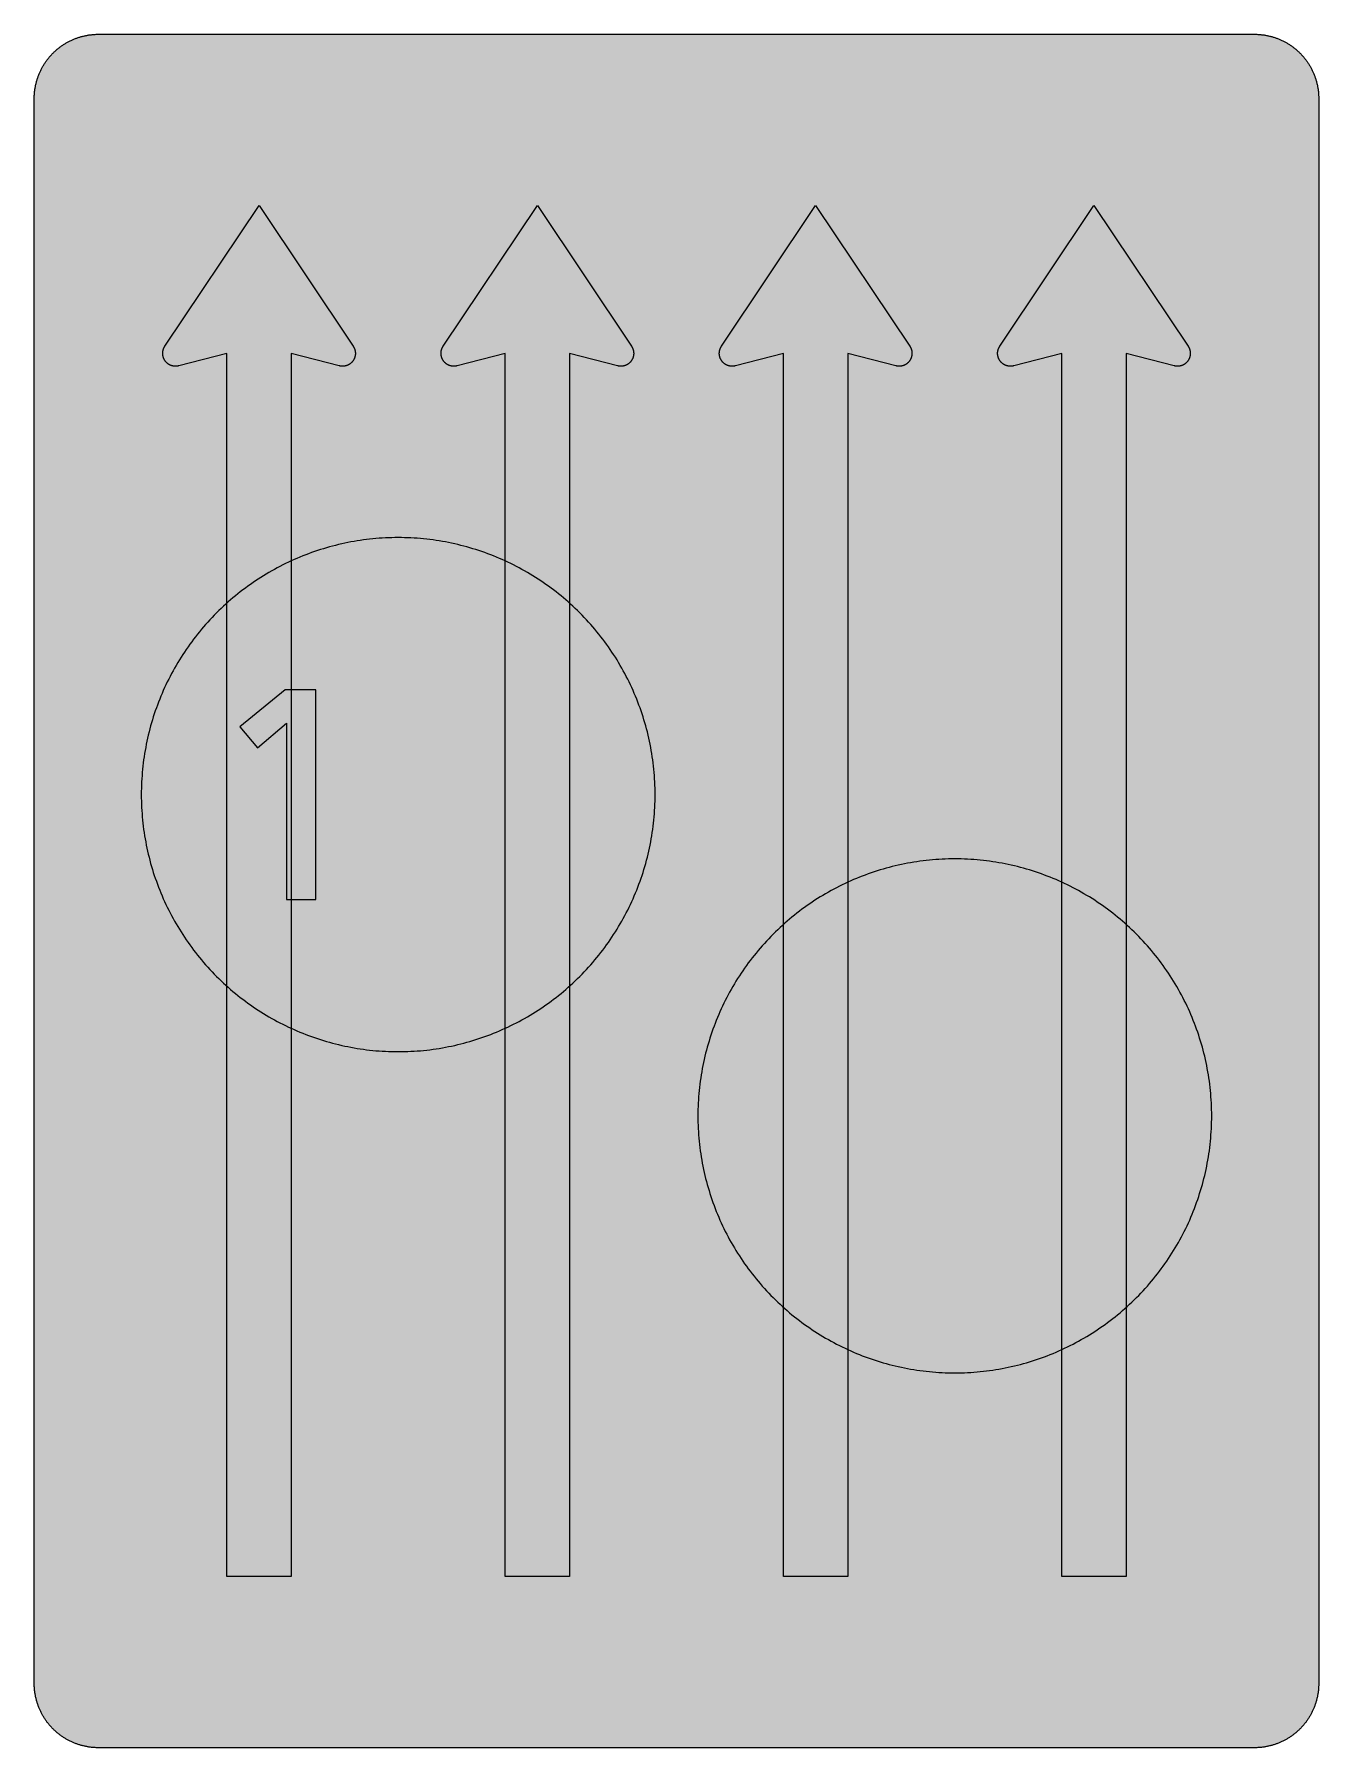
# Model space of a CAD drawing. Header units: millimetres. Extents: x 0 to 423, y 0 to 564.
import ezdxf

# ---------------------------------------------------------------- set-up
doc = ezdxf.new("R2010")
doc.units = ezdxf.units.MM

msp = doc.modelspace()

# ---------------------------------------------------------------- hatches: boundary and pattern name
for color, points in [(254, [(21.2189, 0.0537), (20.955, 0.0533), (20.6934, 0.0584), (20.4292, 0.066), (20.1676, 0.0787), (19.906, 0.094), (19.6469, 0.1118), (19.3853, 0.1321), (19.1262, 0.1549), (18.8671, 0.1829), (18.608, 0.2134), (18.349, 0.2464), (18.0924, 0.2845), (17.8359, 0.3251), (17.5793, 0.3683), (17.3253, 0.414), (17.0688, 0.4623), (16.8148, 0.5156), (16.5633, 0.5715), (16.3093, 0.6299), (16.0579, 0.6909), (15.809, 0.7544), (15.56, 0.823), (15.3111, 0.8941), (15.0622, 0.9677), (14.8158, 1.0439), (14.5694, 1.1227), (14.3256, 1.2065), (14.0818, 1.2903), (13.8379, 1.3792), (13.5966, 1.4707), (13.3579, 1.5672), (13.1191, 1.6637), (12.8803, 1.7628), (12.6441, 1.8669), (12.4079, 1.9736), (12.1742, 2.0803), (11.9405, 2.192), (11.7094, 2.3089), (11.4808, 2.4257), (11.2522, 2.5451), (11.0236, 2.6695), (10.7975, 2.794), (10.574, 2.9235), (10.3505, 3.0556), (10.1295, 3.1877), (9.9111, 3.3249), (9.6926, 3.4646), (9.4742, 3.6068), (9.2608, 3.7541), (9.0475, 3.9014), (8.8341, 4.0513), (8.6258, 4.2037), (8.4176, 4.3612), (8.2118, 4.5187), (8.0061, 4.6812), (7.8029, 4.8438), (7.6022, 5.0114), (7.4041, 5.1816), (7.206, 5.3518), (7.0129, 5.527), (6.8174, 5.7048), (6.6269, 5.8826), (6.4389, 6.0655), (6.2509, 6.2509), (6.0655, 6.4389), (5.8852, 6.6269), (5.7048, 6.8174), (5.527, 7.0104), (5.3518, 7.206), (5.1816, 7.4041), (5.0114, 7.6022), (4.8463, 7.8029), (4.6812, 8.0061), (4.5187, 8.2118), (4.3612, 8.4176), (4.2062, 8.6258), (4.0513, 8.8341), (3.9014, 9.0475), (3.7541, 9.2608), (3.6068, 9.4742), (3.4646, 9.6926), (3.3249, 9.9085), (3.1877, 10.1295), (3.0556, 10.3505), (2.9235, 10.574), (2.794, 10.7975), (2.6695, 11.0236), (2.5451, 11.2522), (2.4257, 11.4808), (2.3063, 11.7094), (2.192, 11.9405), (2.0803, 12.1742), (1.971, 12.4079), (1.8669, 12.6441), (1.7628, 12.8803), (1.6637, 13.1191), (1.5646, 13.3579), (1.4707, 13.5966), (1.3792, 13.8379), (1.2903, 14.0818), (1.2065, 14.3256), (1.1227, 14.5694), (1.0439, 14.8158), (0.9652, 15.0622), (0.8915, 15.3111), (0.823, 15.56), (0.7544, 15.809), (0.6883, 16.0604), (0.6274, 16.3119), (0.569, 16.5633), (0.5131, 16.8148), (0.4623, 17.0688), (0.4115, 17.3253), (0.3658, 17.5793), (0.3226, 17.8359), (0.2819, 18.0924), (0.2464, 18.3515), (0.2134, 18.608), (0.1829, 18.8671), (0.1549, 19.1262), (0.1295, 19.3878), (0.1092, 19.6469), (0.0914, 19.9085), (0.0762, 20.1701), (0.066, 20.4318), (0.0584, 20.6934), (0.0533, 20.955), (0.0508, 21.2192), (0.0522, 543.3314), (0.0533, 543.593), (0.0584, 543.8546), (0.066, 544.1188), (0.0762, 544.3804), (0.0914, 544.642), (0.1092, 544.9011), (0.1295, 545.1627), (0.1549, 545.4218), (0.1829, 545.6809), (0.2134, 545.94), (0.2464, 546.1991), (0.2819, 546.4556), (0.3226, 546.7121), (0.3658, 546.9687), (0.4115, 547.2227), (0.4623, 547.4792), (0.5131, 547.7332), (0.569, 547.9847), (0.6274, 548.2387), (0.6883, 548.4876), (0.7544, 548.7391), (0.823, 548.988), (0.8915, 549.2369), (0.9652, 549.4858), (1.0439, 549.7322), (1.1227, 549.9786), (1.2065, 550.2224), (1.2903, 550.4663), (1.3792, 550.7076), (1.4707, 550.9489), (1.5646, 551.1902), (1.6637, 551.4289), (1.7628, 551.6677), (1.8669, 551.9039), (1.971, 552.1401), (2.0803, 552.3738), (2.192, 552.6049), (2.3063, 552.8386), (2.4257, 553.0672), (2.5451, 553.2958), (2.6695, 553.5244), (2.794, 553.7505), (2.9235, 553.974), (3.0556, 554.1975), (3.1877, 554.4185), (3.3249, 554.6369), (3.4646, 554.8554), (3.6068, 555.0738), (3.7541, 555.2872), (3.9014, 555.5005), (4.0513, 555.7114), (4.2062, 555.9222), (4.3612, 556.1305), (4.5187, 556.3362), (4.6812, 556.5419), (4.8463, 556.7451), (5.0114, 556.9458), (5.1816, 557.1439), (5.3518, 557.342), (5.527, 557.5351), (5.7048, 557.7281), (5.8852, 557.9212), (6.0655, 558.1091), (6.2509, 558.2971), (6.4389, 558.4825), (6.6269, 558.6628), (6.8174, 558.8432), (7.0129, 559.021), (7.206, 559.1937), (7.4041, 559.3664), (7.6022, 559.5366), (7.8029, 559.7017), (8.0061, 559.8668), (8.2118, 560.0268), (8.4176, 560.1868), (8.6258, 560.3418), (8.8341, 560.4967), (9.0475, 560.6466), (9.2608, 560.7939), (9.4742, 560.9387), (9.6926, 561.0835), (9.9111, 561.2232), (10.1295, 561.3603), (10.3505, 561.4924), (10.574, 561.6245), (10.7975, 561.754), (11.0236, 561.8785), (11.2522, 562.0029), (11.4808, 562.1223), (11.7094, 562.2392), (11.9405, 562.356), (12.1742, 562.4678), (12.4079, 562.5744), (12.6441, 562.6811), (12.8803, 562.7853), (13.1191, 562.8843), (13.3579, 562.9834), (13.5966, 563.0774), (13.8379, 563.1688), (14.0818, 563.2577), (14.3256, 563.3415), (14.5694, 563.4253), (14.8158, 563.5041), (15.0622, 563.5803), (15.3111, 563.6539), (15.56, 563.7251), (15.809, 563.7936), (16.0579, 563.8571), (16.3093, 563.9206), (16.5633, 563.9791), (16.8148, 564.0349), (17.0688, 564.0857), (17.3253, 564.1365), (17.5793, 564.1823), (17.8359, 564.2254), (18.0924, 564.2635), (18.349, 564.3016), (18.608, 564.3347), (18.8671, 564.3651), (19.1262, 564.3931), (19.3853, 564.4185), (19.6469, 564.4388), (19.906, 564.4566), (20.1676, 564.4718), (20.4292, 564.482), (20.6934, 564.4896), (20.955, 564.4947), (21.2166, 564.4972), (402.2189, 564.4981), (402.4808, 564.4947), (402.7424, 564.4896), (403.0066, 564.482), (403.2682, 564.4718), (403.5298, 564.4566), (403.7889, 564.4388), (404.0505, 564.4185), (404.3096, 564.3931), (404.5687, 564.3651), (404.8277, 564.3347), (405.0868, 564.3016), (405.3434, 564.2635), (405.5999, 564.2254), (405.8564, 564.1823), (406.113, 564.1365), (406.367, 564.0857), (406.621, 564.0349), (406.875, 563.9791), (407.1264, 563.9206), (407.3779, 563.8571), (407.6268, 563.7936), (407.8783, 563.7251), (408.1272, 563.6539), (408.3736, 563.5803), (408.62, 563.5041), (408.8663, 563.4253), (409.1102, 563.3415), (409.354, 563.2577), (409.5979, 563.1688), (409.8392, 563.0774), (410.0805, 562.9834), (410.3192, 562.8843), (410.5554, 562.7853), (410.7942, 562.6811), (411.0279, 562.5744), (411.2616, 562.4678), (411.4952, 562.356), (411.7264, 562.2392), (411.9575, 562.1223), (412.1861, 562.0029), (412.4122, 561.8785), (412.6382, 561.754), (412.8643, 561.6245), (413.0853, 561.4924), (413.3063, 561.3603), (413.5272, 561.2232), (413.7457, 561.0835), (413.9616, 560.9387), (414.1775, 560.7939), (414.3908, 560.6466), (414.6017, 560.4967), (414.8125, 560.3418), (415.0208, 560.1868), (415.2265, 560.0268), (415.4297, 559.8668), (415.6329, 559.7017), (415.8336, 559.5366), (416.0342, 559.3664), (416.2298, 559.1937), (416.4254, 559.021), (416.6184, 558.8432), (416.8089, 558.6628), (416.9994, 558.4825), (417.1848, 558.2971), (417.3703, 558.1091), (417.5531, 557.9212), (417.7335, 557.7281), (417.9087, 557.5351), (418.084, 557.342), (418.2567, 557.1439), (418.4244, 556.9458), (418.592, 556.7451), (418.7546, 556.5419), (418.9171, 556.3362), (419.0746, 556.1305), (419.2321, 555.9222), (419.3845, 555.7114), (419.5369, 555.5005), (419.6842, 555.2872), (419.829, 555.0738), (419.9712, 554.8554), (420.1109, 554.6369), (420.2481, 554.4185), (420.3827, 554.1975), (420.5148, 553.974), (420.6418, 553.7505), (420.7688, 553.5244), (420.8907, 553.2958), (421.0126, 553.0672), (421.1295, 552.8386), (421.2438, 552.6049), (421.3555, 552.3738), (421.4647, 552.1401), (421.5689, 551.9039), (421.673, 551.6677), (421.7746, 551.4289), (421.8711, 551.1902), (421.9651, 550.9489), (422.0566, 550.7076), (422.1455, 550.4663), (422.2318, 550.2224), (422.3131, 549.9786), (422.3918, 549.7322), (422.4706, 549.4858), (422.5442, 549.2369), (422.6128, 548.988), (422.6814, 548.7391), (422.7449, 548.4876), (422.8084, 548.2387), (422.8668, 547.9847), (422.9227, 547.7332), (422.9735, 547.4792), (423.0243, 547.2227), (423.07, 546.9687), (423.1132, 546.7121), (423.1513, 546.4556), (423.1894, 546.1991), (423.2224, 545.94), (423.2529, 545.6809), (423.2808, 545.4218), (423.3037, 545.1627), (423.3266, 544.9011), (423.3443, 544.642), (423.357, 544.3804), (423.3697, 544.1188), (423.3774, 543.8546), (423.3824, 543.593), (423.385, 543.3314), (423.3855, 21.2203), (423.3824, 20.955), (423.3774, 20.6934), (423.3697, 20.4318), (423.357, 20.1701), (423.3443, 19.9085), (423.3266, 19.6469), (423.3037, 19.3878), (423.2808, 19.1262), (423.2529, 18.8671), (423.2224, 18.608), (423.1894, 18.3515), (423.1513, 18.0924), (423.1132, 17.8359), (423.07, 17.5793), (423.0243, 17.3253), (422.9735, 17.0688), (422.9227, 16.8148), (422.8668, 16.5633), (422.8084, 16.3119), (422.7449, 16.0604), (422.6814, 15.809), (422.6128, 15.56), (422.5442, 15.3111), (422.4706, 15.0622), (422.3918, 14.8158), (422.3131, 14.5694), (422.2318, 14.3256), (422.1455, 14.0818), (422.0566, 13.8379), (421.9651, 13.5966), (421.8711, 13.3579), (421.7746, 13.1191), (421.673, 12.8803), (421.5689, 12.6441), (421.4647, 12.4079), (421.3555, 12.1742), (421.2438, 11.9405), (421.1295, 11.7094), (421.0126, 11.4808), (420.8907, 11.2522), (420.7688, 11.0236), (420.6418, 10.7975), (420.5148, 10.574), (420.3827, 10.3505), (420.2481, 10.1295), (420.1109, 9.9085), (419.9712, 9.6926), (419.829, 9.4742), (419.6842, 9.2608), (419.5369, 9.0475), (419.3845, 8.8341), (419.2321, 8.6258), (419.0746, 8.4176), (418.9171, 8.2118), (418.7546, 8.0061), (418.592, 7.8029), (418.4244, 7.6022), (418.2567, 7.4041), (418.084, 7.206), (417.9087, 7.0104), (417.7335, 6.8174), (417.5531, 6.6269), (417.3703, 6.4389), (417.1848, 6.2509), (416.9994, 6.0655), (416.8089, 5.8826), (416.6184, 5.7048), (416.4254, 5.527), (416.2298, 5.3518), (416.0342, 5.1816), (415.8336, 5.0114), (415.6329, 4.8438), (415.4297, 4.6812), (415.2265, 4.5187), (415.0208, 4.3612), (414.8125, 4.2037), (414.6017, 4.0513), (414.3908, 3.9014), (414.1775, 3.7541), (413.9616, 3.6068), (413.7457, 3.4646), (413.5272, 3.3249), (413.3063, 3.1877), (413.0853, 3.0556), (412.8643, 2.9235), (412.6382, 2.794), (412.4122, 2.6695), (412.1861, 2.5451), (411.9575, 2.4257), (411.7264, 2.3089), (411.4952, 2.192), (411.2616, 2.0803), (411.0279, 1.9736), (410.7942, 1.8669), (410.5554, 1.7628), (410.3192, 1.6637), (410.0805, 1.5672), (409.8392, 1.4707), (409.5979, 1.3792), (409.354, 1.2903), (409.1102, 1.2065), (408.8663, 1.1227), (408.62, 1.0439), (408.3736, 0.9677), (408.1272, 0.8941), (407.8783, 0.823), (407.6268, 0.7544), (407.3779, 0.6909), (407.1264, 0.6299), (406.875, 0.5715), (406.621, 0.5156), (406.367, 0.4623), (406.113, 0.414), (405.8564, 0.3683), (405.5999, 0.3251), (405.3434, 0.2845), (405.0868, 0.2464), (404.8277, 0.2134), (404.5687, 0.1829), (404.3096, 0.1549), (404.0505, 0.1321), (403.7889, 0.1118), (403.5298, 0.094), (403.2682, 0.0787), (403.0066, 0.066), (402.7424, 0.0584), (402.4808, 0.0533), (402.2166, 0.0533)]), (59, [(63.5522, 459.3703), (47.6772, 455.2703), (47.6606, 455.2645), (47.6428, 455.262), (47.6275, 455.2569), (47.6123, 455.2518), (47.5945, 455.2493), (47.5793, 455.2442), (47.5615, 455.2417), (47.5463, 455.2366), (47.531, 455.234), (47.5132, 455.2315), (47.498, 455.2264), (47.4802, 455.2239), (47.465, 455.2213), (47.4472, 455.2163), (47.432, 455.2137), (47.4167, 455.2112), (47.3989, 455.2086), (47.3837, 455.2036), (47.3659, 455.201), (47.3507, 455.1985), (47.3329, 455.1959), (47.3177, 455.1934), (47.2999, 455.1909), (47.2846, 455.1883), (47.2669, 455.1858), (47.2516, 455.1832), (47.2338, 455.1807), (47.2186, 455.1782), (47.2008, 455.1756), (47.1856, 455.1731), (47.1678, 455.1705), (47.1526, 455.168), (47.1348, 455.168), (47.1195, 455.1655), (47.1018, 455.1629), (47.0865, 455.1604), (47.0687, 455.1604), (47.0535, 455.1578), (47.0357, 455.1553), (47.0179, 455.1553), (47.0027, 455.1528), (46.9849, 455.1502), (46.9697, 455.1502), (46.9519, 455.1477), (46.9367, 455.1477), (46.9189, 455.1451), (46.9036, 455.1451), (46.8859, 455.1451), (46.8681, 455.1426), (46.8528, 455.1426), (46.8351, 455.1401), (46.8198, 455.1401), (46.802, 455.1401), (46.7843, 455.1401), (46.769, 455.1375), (46.7512, 455.1375), (46.736, 455.1375), (46.7182, 455.1375), (46.7004, 455.1375), (46.6852, 455.135), (46.6674, 455.135), (46.6522, 455.135), (46.6344, 455.135), (46.6166, 455.135), (46.5074, 455.1375), (46.4007, 455.1401), (46.2915, 455.1477), (46.1848, 455.1578), (46.0781, 455.1705), (45.974, 455.1832), (45.8673, 455.201), (45.7657, 455.2213), (45.6616, 455.2442), (45.56, 455.2696), (45.4584, 455.295), (45.3593, 455.3255), (45.2603, 455.3585), (45.1612, 455.3915), (45.0647, 455.4296), (44.9707, 455.4677), (44.8767, 455.5084), (44.7827, 455.5541), (44.6913, 455.5998), (44.5999, 455.6455), (44.511, 455.6963), (44.4221, 455.7497), (44.3357, 455.803), (44.2519, 455.8589), (44.1681, 455.9173), (44.0842, 455.9757), (44.0055, 456.0392), (43.9242, 456.1027), (43.848, 456.1688), (43.7718, 456.2348), (43.6982, 456.3034), (43.6245, 456.3745), (43.5534, 456.4482), (43.4848, 456.5218), (43.4162, 456.598), (43.3502, 456.6768), (43.2867, 456.7555), (43.2257, 456.8368), (43.1648, 456.9181), (43.1063, 457.0019), (43.0505, 457.0882), (42.9971, 457.1746), (42.9463, 457.261), (42.8955, 457.3499), (42.8473, 457.4413), (42.8015, 457.5327), (42.7584, 457.6267), (42.7177, 457.7207), (42.6771, 457.8172), (42.6415, 457.9137), (42.606, 458.0103), (42.5755, 458.1093), (42.545, 458.2109), (42.5171, 458.31), (42.4917, 458.4116), (42.4713, 458.5157), (42.451, 458.6199), (42.4332, 458.724), (42.418, 458.8307), (42.4053, 458.9374), (42.3977, 459.044), (42.3901, 459.1507), (42.385, 459.2599), (42.385, 459.3692), (42.385, 459.4073), (42.385, 459.4479), (42.385, 459.486), (42.3875, 459.5266), (42.3901, 459.5647), (42.3901, 459.6054), (42.3926, 459.6435), (42.3951, 459.6816), (42.4002, 459.7222), (42.4028, 459.7603), (42.4053, 459.7984), (42.4104, 459.8365), (42.4155, 459.8772), (42.4205, 459.9153), (42.4256, 459.9534), (42.4307, 459.9915), (42.4358, 460.0321), (42.4434, 460.0702), (42.4485, 460.1083), (42.4561, 460.1464), (42.4637, 460.1845), (42.4713, 460.2226), (42.479, 460.2607), (42.4866, 460.2988), (42.4967, 460.3369), (42.5069, 460.375), (42.5145, 460.4131), (42.5247, 460.4487), (42.5348, 460.4868), (42.545, 460.5249), (42.5552, 460.563), (42.5679, 460.5985), (42.578, 460.6366), (42.5907, 460.6722), (42.6034, 460.7103), (42.6161, 460.7484), (42.6288, 460.7839), (42.6415, 460.8195), (42.6542, 460.8576), (42.6695, 460.8932), (42.6822, 460.9287), (42.6974, 460.9668), (42.7126, 461.0024), (42.7279, 461.0379), (42.7431, 461.0735), (42.7584, 461.1091), (42.7761, 461.1446), (42.7914, 461.1802), (42.8092, 461.2157), (42.8269, 461.2488), (42.8447, 461.2843), (42.8625, 461.3199), (42.8803, 461.3529), (42.8981, 461.3885), (42.9158, 461.424), (42.9362, 461.457), (42.9565, 461.4901), (42.9743, 461.5256), (42.9946, 461.5586), (43.0149, 461.5917), (43.0378, 461.6247), (43.0581, 461.6577), (43.0784, 461.6907), (43.1013, 461.7237), (74.1355, 508.0536), (105.1705, 461.7251), (105.1916, 461.6907), (105.2119, 461.6577), (105.2322, 461.6247), (105.2551, 461.5917), (105.2754, 461.5586), (105.2957, 461.5256), (105.3135, 461.4901), (105.3338, 461.457), (105.3541, 461.424), (105.3719, 461.3885), (105.3897, 461.3529), (105.4075, 461.3199), (105.4252, 461.2843), (105.443, 461.2488), (105.4608, 461.2157), (105.4786, 461.1802), (105.4938, 461.1446), (105.5116, 461.1091), (105.5268, 461.0735), (105.5421, 461.0379), (105.5573, 461.0024), (105.5726, 460.9668), (105.5878, 460.9287), (105.6005, 460.8932), (105.6157, 460.8576), (105.6284, 460.8195), (105.6411, 460.7839), (105.6538, 460.7484), (105.6665, 460.7103), (105.6792, 460.6722), (105.6894, 460.6366), (105.7021, 460.5985), (105.7123, 460.563), (105.725, 460.5249), (105.7351, 460.4868), (105.7453, 460.4487), (105.7529, 460.4131), (105.7631, 460.375), (105.7732, 460.3369), (105.7808, 460.2988), (105.7885, 460.2607), (105.7986, 460.2226), (105.8062, 460.1845), (105.8113, 460.1464), (105.8189, 460.1083), (105.8266, 460.0702), (105.8316, 460.0321), (105.8393, 459.9915), (105.8443, 459.9534), (105.8494, 459.9153), (105.8545, 459.8772), (105.8596, 459.8365), (105.8621, 459.7984), (105.8672, 459.7603), (105.8697, 459.7222), (105.8723, 459.6816), (105.8748, 459.6435), (105.8774, 459.6054), (105.8799, 459.5647), (105.8824, 459.5266), (105.8824, 459.486), (105.8824, 459.4479), (105.885, 459.4073), (105.885, 459.3692), (105.8824, 459.2599), (105.8799, 459.1507), (105.8723, 459.044), (105.8621, 458.9374), (105.8494, 458.8307), (105.8367, 458.724), (105.8189, 458.6199), (105.7986, 458.5157), (105.7758, 458.4116), (105.7504, 458.31), (105.725, 458.2109), (105.6945, 458.1093), (105.6615, 458.0103), (105.6284, 457.9137), (105.5903, 457.8172), (105.5522, 457.7207), (105.5116, 457.6267), (105.4659, 457.5327), (105.4202, 457.4413), (105.3744, 457.3499), (105.3236, 457.261), (105.2703, 457.1746), (105.217, 457.0882), (105.1611, 457.0019), (105.1027, 456.9181), (105.0442, 456.8368), (104.9807, 456.7555), (104.9172, 456.6768), (104.8512, 456.598), (104.7852, 456.5218), (104.7166, 456.4482), (104.6455, 456.3745), (104.5718, 456.3034), (104.4981, 456.2348), (104.4219, 456.1688), (104.3432, 456.1027), (104.2645, 456.0392), (104.1832, 455.9757), (104.1019, 455.9173), (104.0181, 455.8589), (103.9317, 455.803), (103.8454, 455.7497), (103.759, 455.6963), (103.6701, 455.6455), (103.5787, 455.5998), (103.4872, 455.5541), (103.3932, 455.5084), (103.2993, 455.4677), (103.2027, 455.4296), (103.1062, 455.3915), (103.0097, 455.3585), (102.9106, 455.3255), (102.809, 455.295), (102.71, 455.2696), (102.6084, 455.2442), (102.5042, 455.2213), (102.4001, 455.201), (102.296, 455.1832), (102.1893, 455.1705), (102.0851, 455.1578), (101.9759, 455.1477), (101.8692, 455.1401), (101.76, 455.1375), (101.6508, 455.135), (101.633, 455.135), (101.6178, 455.135), (101.6, 455.135), (101.5848, 455.135), (101.567, 455.1375), (101.5517, 455.1375), (101.534, 455.1375), (101.5162, 455.1375), (101.5009, 455.1375), (101.4832, 455.1401), (101.4679, 455.1401), (101.4501, 455.1401), (101.4349, 455.1401), (101.4171, 455.1426), (101.3993, 455.1426), (101.3841, 455.1451), (101.3663, 455.1451), (101.3511, 455.1451), (101.3333, 455.1477), (101.3181, 455.1477), (101.3003, 455.1502), (101.285, 455.1502), (101.2673, 455.1528), (101.2495, 455.1553), (101.2342, 455.1553), (101.2165, 455.1578), (101.2012, 455.1604), (101.1834, 455.1604), (101.1682, 455.1629), (101.1504, 455.1655), (101.1352, 455.168), (101.1174, 455.168), (101.1022, 455.1705), (101.0844, 455.1731), (101.0691, 455.1756), (101.0514, 455.1782), (101.0361, 455.1807), (101.0183, 455.1832), (101.0031, 455.1858), (100.9853, 455.1883), (100.9701, 455.1909), (100.9523, 455.1934), (100.9371, 455.1959), (100.9193, 455.1985), (100.904, 455.201), (100.8863, 455.2036), (100.871, 455.2086), (100.8532, 455.2112), (100.838, 455.2137), (100.8202, 455.2163), (100.805, 455.2213), (100.7872, 455.2239), (100.772, 455.2264), (100.7567, 455.2315), (100.7389, 455.234), (100.7237, 455.2366), (100.7059, 455.2417), (100.6907, 455.2442), (100.6729, 455.2493), (100.6577, 455.2518), (100.6424, 455.2569), (100.6246, 455.262), (100.6094, 455.2645), (100.5916, 455.2696), (84.7189, 459.3703), (84.7189, 56.4981), (63.5522, 56.4981)]), (59, [(155.2744, 459.3703), (139.3994, 455.2703), (139.3825, 455.2645), (139.3647, 455.262), (139.3495, 455.2569), (139.3342, 455.2518), (139.3165, 455.2493), (139.3012, 455.2442), (139.286, 455.2417), (139.2682, 455.2366), (139.253, 455.234), (139.2352, 455.2315), (139.2199, 455.2264), (139.2022, 455.2239), (139.1869, 455.2213), (139.1717, 455.2163), (139.1539, 455.2137), (139.1387, 455.2112), (139.1209, 455.2086), (139.1056, 455.2036), (139.0879, 455.201), (139.0726, 455.1985), (139.0548, 455.1959), (139.0396, 455.1934), (139.0218, 455.1909), (139.0066, 455.1883), (138.9888, 455.1858), (138.9736, 455.1832), (138.9558, 455.1807), (138.9405, 455.1782), (138.9228, 455.1756), (138.9075, 455.1731), (138.8897, 455.1705), (138.8745, 455.168), (138.8567, 455.168), (138.8415, 455.1655), (138.8237, 455.1629), (138.8085, 455.1604), (138.7907, 455.1604), (138.7754, 455.1578), (138.7577, 455.1553), (138.7424, 455.1553), (138.7246, 455.1528), (138.7069, 455.1502), (138.6916, 455.1502), (138.6738, 455.1477), (138.6586, 455.1477), (138.6408, 455.1451), (138.6256, 455.1451), (138.6078, 455.1451), (138.59, 455.1426), (138.5748, 455.1426), (138.557, 455.1401), (138.5418, 455.1401), (138.524, 455.1401), (138.5087, 455.1401), (138.491, 455.1375), (138.4732, 455.1375), (138.4579, 455.1375), (138.4402, 455.1375), (138.4249, 455.1375), (138.4071, 455.135), (138.3894, 455.135), (138.3741, 455.135), (138.3563, 455.135), (138.3411, 455.135), (138.2293, 455.1375), (138.1227, 455.1401), (138.0134, 455.1477), (137.9068, 455.1578), (137.8001, 455.1705), (137.6959, 455.1832), (137.5918, 455.201), (137.4877, 455.2213), (137.3835, 455.2442), (137.2819, 455.2696), (137.1803, 455.295), (137.0813, 455.3255), (136.9822, 455.3585), (136.8857, 455.3915), (136.7892, 455.4296), (136.6926, 455.4677), (136.5987, 455.5084), (136.5047, 455.5541), (136.4132, 455.5998), (136.3218, 455.6455), (136.2329, 455.6963), (136.144, 455.7497), (136.0576, 455.803), (135.9738, 455.8589), (135.89, 455.9173), (135.8062, 455.9757), (135.7274, 456.0392), (135.6462, 456.1027), (135.57, 456.1688), (135.4938, 456.2348), (135.4201, 456.3034), (135.3464, 456.3745), (135.2753, 456.4482), (135.2067, 456.5218), (135.1382, 456.598), (135.0747, 456.6768), (135.0086, 456.7555), (134.9477, 456.8368), (134.8867, 456.9181), (134.8308, 457.0019), (134.7724, 457.0882), (134.7191, 457.1746), (134.6683, 457.261), (134.6175, 457.3499), (134.5692, 457.4413), (134.5235, 457.5327), (134.4803, 457.6267), (134.4397, 457.7207), (134.399, 457.8172), (134.3635, 457.9137), (134.3279, 458.0103), (134.2974, 458.1093), (134.2669, 458.2109), (134.239, 458.31), (134.2161, 458.4116), (134.1933, 458.5157), (134.173, 458.6199), (134.1552, 458.724), (134.1399, 458.8307), (134.1272, 458.9374), (134.1196, 459.044), (134.112, 459.1507), (134.1069, 459.2599), (134.1069, 459.3692), (134.1069, 459.4073), (134.1069, 459.4479), (134.1069, 459.486), (134.1095, 459.5266), (134.112, 459.5647), (134.112, 459.6054), (134.1145, 459.6435), (134.1171, 459.6816), (134.1222, 459.7222), (134.1247, 459.7603), (134.1272, 459.7984), (134.1323, 459.8365), (134.1374, 459.8772), (134.1425, 459.9153), (134.1476, 459.9534), (134.1526, 459.9915), (134.1577, 460.0321), (134.1653, 460.0702), (134.1704, 460.1083), (134.178, 460.1464), (134.1857, 460.1845), (134.1933, 460.2226), (134.2009, 460.2607), (134.2111, 460.2988), (134.2187, 460.3369), (134.2288, 460.375), (134.2365, 460.4131), (134.2466, 460.4487), (134.2568, 460.4868), (134.2669, 460.5249), (134.2796, 460.563), (134.2898, 460.5985), (134.3, 460.6366), (134.3127, 460.6722), (134.3254, 460.7103), (134.3381, 460.7484), (134.3508, 460.7839), (134.3635, 460.8195), (134.3762, 460.8576), (134.3914, 460.8932), (134.4041, 460.9287), (134.4193, 460.9668), (134.4346, 461.0024), (134.4498, 461.0379), (134.4651, 461.0735), (134.4803, 461.1091), (134.4981, 461.1446), (134.5133, 461.1802), (134.5311, 461.2157), (134.5489, 461.2488), (134.5667, 461.2843), (134.5844, 461.3199), (134.6022, 461.3529), (134.62, 461.3885), (134.6403, 461.424), (134.6581, 461.457), (134.6784, 461.4901), (134.6987, 461.5256), (134.7191, 461.5586), (134.7394, 461.5917), (134.7597, 461.6247), (134.78, 461.6577), (134.8003, 461.6907), (134.8232, 461.7237), (165.8578, 508.0536), (196.8927, 461.7251), (196.9135, 461.6907), (196.9338, 461.6577), (196.9567, 461.6247), (196.977, 461.5917), (196.9973, 461.5586), (197.0176, 461.5256), (197.038, 461.4901), (197.0557, 461.457), (197.0761, 461.424), (197.0938, 461.3885), (197.1116, 461.3529), (197.1319, 461.3199), (197.1497, 461.2843), (197.165, 461.2488), (197.1827, 461.2157), (197.2005, 461.1802), (197.2158, 461.1446), (197.2335, 461.1091), (197.2488, 461.0735), (197.264, 461.0379), (197.2793, 461.0024), (197.2945, 460.9668), (197.3097, 460.9287), (197.3224, 460.8932), (197.3377, 460.8576), (197.3504, 460.8195), (197.3631, 460.7839), (197.3758, 460.7484), (197.3885, 460.7103), (197.4012, 460.6722), (197.4139, 460.6366), (197.424, 460.5985), (197.4342, 460.563), (197.4469, 460.5249), (197.4571, 460.4868), (197.4672, 460.4487), (197.4774, 460.4131), (197.485, 460.375), (197.4952, 460.3369), (197.5028, 460.2988), (197.5129, 460.2607), (197.5206, 460.2226), (197.5282, 460.1845), (197.5358, 460.1464), (197.5409, 460.1083), (197.5485, 460.0702), (197.5536, 460.0321), (197.5612, 459.9915), (197.5663, 459.9534), (197.5714, 459.9153), (197.5764, 459.8772), (197.5815, 459.8365), (197.5841, 459.7984), (197.5891, 459.7603), (197.5917, 459.7222), (197.5942, 459.6816), (197.5968, 459.6435), (197.5993, 459.6054), (197.6018, 459.5647), (197.6044, 459.5266), (197.6044, 459.486), (197.6069, 459.4479), (197.6069, 459.4073), (197.6069, 459.3692), (197.6044, 459.2599), (197.6018, 459.1507), (197.5942, 459.044), (197.5841, 458.9374), (197.5714, 458.8307), (197.5587, 458.724), (197.5409, 458.6199), (197.5206, 458.5157), (197.4977, 458.4116), (197.4723, 458.31), (197.4469, 458.2109), (197.4164, 458.1093), (197.3834, 458.0103), (197.3504, 457.9137), (197.3123, 457.8172), (197.2742, 457.7207), (197.2335, 457.6267), (197.1904, 457.5327), (197.1446, 457.4413), (197.0964, 457.3499), (197.0456, 457.261), (196.9948, 457.1746), (196.9389, 457.0882), (196.883, 457.0019), (196.8246, 456.9181), (196.7662, 456.8368), (196.7027, 456.7555), (196.6392, 456.6768), (196.5731, 456.598), (196.5071, 456.5218), (196.4385, 456.4482), (196.3674, 456.3745), (196.2937, 456.3034), (196.2201, 456.2348), (196.1439, 456.1688), (196.0651, 456.1027), (195.9864, 456.0392), (195.9051, 455.9757), (195.8238, 455.9173), (195.74, 455.8589), (195.6562, 455.803), (195.5673, 455.7497), (195.4809, 455.6963), (195.392, 455.6455), (195.3006, 455.5998), (195.2092, 455.5541), (195.1152, 455.5084), (195.0212, 455.4677), (194.9247, 455.4296), (194.8282, 455.3915), (194.7316, 455.3585), (194.6326, 455.3255), (194.5335, 455.295), (194.4319, 455.2696), (194.3303, 455.2442), (194.2262, 455.2213), (194.122, 455.201), (194.0179, 455.1832), (193.9112, 455.1705), (193.8071, 455.1578), (193.6979, 455.1477), (193.5912, 455.1401), (193.482, 455.1375), (193.3727, 455.135), (193.3575, 455.135), (193.3397, 455.135), (193.3219, 455.135), (193.3067, 455.135), (193.2889, 455.1375), (193.2737, 455.1375), (193.2559, 455.1375), (193.2407, 455.1375), (193.2229, 455.1375), (193.2051, 455.1401), (193.1899, 455.1401), (193.1721, 455.1401), (193.1568, 455.1401), (193.1391, 455.1426), (193.1238, 455.1426), (193.106, 455.1451), (193.0883, 455.1451), (193.073, 455.1451), (193.0552, 455.1477), (193.04, 455.1477), (193.0222, 455.1502), (193.007, 455.1502), (192.9892, 455.1528), (192.974, 455.1553), (192.9562, 455.1553), (192.9384, 455.1578), (192.9232, 455.1604), (192.9054, 455.1604), (192.8901, 455.1629), (192.8724, 455.1655), (192.8571, 455.168), (192.8393, 455.168), (192.8241, 455.1705), (192.8063, 455.1731), (192.7911, 455.1756), (192.7733, 455.1782), (192.7581, 455.1807), (192.7403, 455.1832), (192.725, 455.1858), (192.7073, 455.1883), (192.692, 455.1909), (192.6742, 455.1934), (192.659, 455.1959), (192.6412, 455.1985), (192.626, 455.201), (192.6082, 455.2036), (192.593, 455.2086), (192.5752, 455.2112), (192.5599, 455.2137), (192.5422, 455.2163), (192.5269, 455.2213), (192.5117, 455.2239), (192.4939, 455.2264), (192.4787, 455.2315), (192.4609, 455.234), (192.4456, 455.2366), (192.4279, 455.2417), (192.4126, 455.2442), (192.3974, 455.2493), (192.3796, 455.2518), (192.3644, 455.2569), (192.3466, 455.262), (192.3313, 455.2645), (192.3161, 455.2696), (176.4411, 459.3703), (176.4411, 56.4981), (155.2744, 56.4981)]), (59, [(246.9967, 459.3703), (231.1217, 455.2703), (231.1044, 455.2645), (231.0892, 455.262), (231.0714, 455.2569), (231.0562, 455.2518), (231.0384, 455.2493), (231.0232, 455.2442), (231.0079, 455.2417), (230.9901, 455.2366), (230.9749, 455.234), (230.9571, 455.2315), (230.9419, 455.2264), (230.9266, 455.2239), (230.9089, 455.2213), (230.8936, 455.2163), (230.8758, 455.2137), (230.8606, 455.2112), (230.8428, 455.2086), (230.8276, 455.2036), (230.8098, 455.201), (230.7946, 455.1985), (230.7793, 455.1959), (230.7615, 455.1934), (230.7463, 455.1909), (230.7285, 455.1883), (230.7133, 455.1858), (230.6955, 455.1832), (230.6803, 455.1807), (230.6625, 455.1782), (230.6472, 455.1756), (230.6295, 455.1731), (230.6142, 455.1705), (230.5964, 455.168), (230.5812, 455.168), (230.5634, 455.1655), (230.5456, 455.1629), (230.5304, 455.1604), (230.5126, 455.1604), (230.4974, 455.1578), (230.4796, 455.1553), (230.4644, 455.1553), (230.4466, 455.1528), (230.4313, 455.1502), (230.4136, 455.1502), (230.3958, 455.1477), (230.3805, 455.1477), (230.3628, 455.1451), (230.3475, 455.1451), (230.3297, 455.1451), (230.3145, 455.1426), (230.2967, 455.1426), (230.2789, 455.1401), (230.2637, 455.1401), (230.2459, 455.1401), (230.2307, 455.1401), (230.2129, 455.1375), (230.1951, 455.1375), (230.1799, 455.1375), (230.1621, 455.1375), (230.1469, 455.1375), (230.1291, 455.135), (230.1113, 455.135), (230.0961, 455.135), (230.0783, 455.135), (230.063, 455.135), (229.9538, 455.1375), (229.8446, 455.1401), (229.7354, 455.1477), (229.6287, 455.1578), (229.522, 455.1705), (229.4179, 455.1832), (229.3137, 455.201), (229.2096, 455.2213), (229.1055, 455.2442), (229.0039, 455.2696), (228.9023, 455.295), (228.8032, 455.3255), (228.7041, 455.3585), (228.6076, 455.3915), (228.5111, 455.4296), (228.4146, 455.4677), (228.3206, 455.5084), (228.2266, 455.5541), (228.1352, 455.5998), (228.0437, 455.6455), (227.9548, 455.6963), (227.8685, 455.7497), (227.7796, 455.803), (227.6958, 455.8589), (227.6119, 455.9173), (227.5307, 455.9757), (227.4494, 456.0392), (227.3706, 456.1027), (227.2919, 456.1688), (227.2157, 456.2348), (227.142, 456.3034), (227.0684, 456.3745), (226.9973, 456.4482), (226.9287, 456.5218), (226.8601, 456.598), (226.7966, 456.6768), (226.7331, 456.7555), (226.6696, 456.8368), (226.6112, 456.9181), (226.5528, 457.0019), (226.4969, 457.0882), (226.441, 457.1746), (226.3902, 457.261), (226.3394, 457.3499), (226.2911, 457.4413), (226.2454, 457.5327), (226.2022, 457.6267), (226.1616, 457.7207), (226.1235, 457.8172), (226.0854, 457.9137), (226.0524, 458.0103), (226.0194, 458.1093), (225.9889, 458.2109), (225.9609, 458.31), (225.9381, 458.4116), (225.9152, 458.5157), (225.8949, 458.6199), (225.8771, 458.724), (225.8619, 458.8307), (225.8517, 458.9374), (225.8416, 459.044), (225.8339, 459.1507), (225.8289, 459.2599), (225.8289, 459.3692), (225.8289, 459.4073), (225.8289, 459.4479), (225.8314, 459.486), (225.8314, 459.5266), (225.8339, 459.5647), (225.8365, 459.6054), (225.8365, 459.6435), (225.8416, 459.6816), (225.8441, 459.7222), (225.8466, 459.7603), (225.8517, 459.7984), (225.8543, 459.8365), (225.8593, 459.8772), (225.8644, 459.9153), (225.8695, 459.9534), (225.8746, 459.9915), (225.8797, 460.0321), (225.8873, 460.0702), (225.8949, 460.1083), (225.9, 460.1464), (225.9076, 460.1845), (225.9152, 460.2226), (225.9228, 460.2607), (225.933, 460.2988), (225.9406, 460.3369), (225.9508, 460.375), (225.9584, 460.4131), (225.9686, 460.4487), (225.9787, 460.4868), (225.9889, 460.5249), (226.0016, 460.563), (226.0117, 460.5985), (226.0244, 460.6366), (226.0346, 460.6722), (226.0473, 460.7103), (226.06, 460.7484), (226.0727, 460.7839), (226.0854, 460.8195), (226.1006, 460.8576), (226.1133, 460.8932), (226.1286, 460.9287), (226.1413, 460.9668), (226.1565, 461.0024), (226.1718, 461.0379), (226.187, 461.0735), (226.2048, 461.1091), (226.22, 461.1446), (226.2353, 461.1802), (226.253, 461.2157), (226.2708, 461.2488), (226.2886, 461.2843), (226.3064, 461.3199), (226.3242, 461.3529), (226.3419, 461.3885), (226.3623, 461.424), (226.38, 461.457), (226.4004, 461.4901), (226.4207, 461.5256), (226.441, 461.5586), (226.4613, 461.5917), (226.4816, 461.6247), (226.502, 461.6577), (226.5248, 461.6907), (226.5451, 461.7237), (257.58, 508.0536), (288.6149, 461.7251), (288.6354, 461.6907), (288.6558, 461.6577), (288.6786, 461.6247), (288.6989, 461.5917), (288.7193, 461.5586), (288.7396, 461.5256), (288.7599, 461.4901), (288.7777, 461.457), (288.798, 461.424), (288.8158, 461.3885), (288.8361, 461.3529), (288.8539, 461.3199), (288.8717, 461.2843), (288.8894, 461.2488), (288.9047, 461.2157), (288.9225, 461.1802), (288.9377, 461.1446), (288.9555, 461.1091), (288.9707, 461.0735), (288.986, 461.0379), (289.0012, 461.0024), (289.0164, 460.9668), (289.0317, 460.9287), (289.0444, 460.8932), (289.0596, 460.8576), (289.0723, 460.8195), (289.085, 460.7839), (289.0977, 460.7484), (289.1104, 460.7103), (289.1231, 460.6722), (289.1358, 460.6366), (289.146, 460.5985), (289.1587, 460.563), (289.1688, 460.5249), (289.179, 460.4868), (289.1892, 460.4487), (289.1993, 460.4131), (289.2069, 460.375), (289.2171, 460.3369), (289.2247, 460.2988), (289.2349, 460.2607), (289.2425, 460.2226), (289.2501, 460.1845), (289.2577, 460.1464), (289.2628, 460.1083), (289.2704, 460.0702), (289.2755, 460.0321), (289.2831, 459.9915), (289.2882, 459.9534), (289.2933, 459.9153), (289.2984, 459.8772), (289.3035, 459.8365), (289.306, 459.7984), (289.3111, 459.7603), (289.3136, 459.7222), (289.3162, 459.6816), (289.3187, 459.6435), (289.3212, 459.6054), (289.3238, 459.5647), (289.3263, 459.5266), (289.3263, 459.486), (289.3289, 459.4479), (289.3289, 459.4073), (289.3289, 459.3692), (289.3263, 459.2599), (289.3238, 459.1507), (289.3162, 459.044), (289.306, 458.9374), (289.2958, 458.8307), (289.2806, 458.724), (289.2628, 458.6199), (289.2425, 458.5157), (289.2196, 458.4116), (289.1942, 458.31), (289.1688, 458.2109), (289.1384, 458.1093), (289.1053, 458.0103), (289.0723, 457.9137), (289.0342, 457.8172), (288.9961, 457.7207), (288.9555, 457.6267), (288.9123, 457.5327), (288.8666, 457.4413), (288.8183, 457.3499), (288.7675, 457.261), (288.7167, 457.1746), (288.6608, 457.0882), (288.605, 457.0019), (288.5491, 456.9181), (288.4881, 456.8368), (288.4272, 456.7555), (288.3611, 456.6768), (288.2976, 456.598), (288.229, 456.5218), (288.1605, 456.4482), (288.0893, 456.3745), (288.0157, 456.3034), (287.942, 456.2348), (287.8658, 456.1688), (287.7896, 456.1027), (287.7083, 456.0392), (287.6296, 455.9757), (287.5458, 455.9173), (287.462, 455.8589), (287.3781, 455.803), (287.2918, 455.7497), (287.2029, 455.6963), (287.114, 455.6455), (287.0225, 455.5998), (286.9311, 455.5541), (286.8371, 455.5084), (286.7431, 455.4677), (286.6466, 455.4296), (286.5501, 455.3915), (286.4536, 455.3585), (286.3545, 455.3255), (286.2555, 455.295), (286.1539, 455.2696), (286.0523, 455.2442), (285.9481, 455.2213), (285.844, 455.201), (285.7398, 455.1832), (285.6357, 455.1705), (285.529, 455.1578), (285.4223, 455.1477), (285.3131, 455.1401), (285.2039, 455.1375), (285.0947, 455.135), (285.0794, 455.135), (285.0617, 455.135), (285.0464, 455.135), (285.0286, 455.135), (285.0109, 455.1375), (284.9956, 455.1375), (284.9778, 455.1375), (284.9626, 455.1375), (284.9448, 455.1375), (284.9296, 455.1401), (284.9118, 455.1401), (284.894, 455.1401), (284.8788, 455.1401), (284.861, 455.1426), (284.8458, 455.1426), (284.828, 455.1451), (284.8127, 455.1451), (284.795, 455.1451), (284.7772, 455.1477), (284.7619, 455.1477), (284.7442, 455.1502), (284.7289, 455.1502), (284.7111, 455.1528), (284.6959, 455.1553), (284.6781, 455.1553), (284.6629, 455.1578), (284.6451, 455.1604), (284.6299, 455.1604), (284.6121, 455.1629), (284.5943, 455.1655), (284.5791, 455.168), (284.5613, 455.168), (284.546, 455.1705), (284.5283, 455.1731), (284.513, 455.1756), (284.4952, 455.1782), (284.48, 455.1807), (284.4622, 455.1832), (284.447, 455.1858), (284.4292, 455.1883), (284.414, 455.1909), (284.3962, 455.1934), (284.3809, 455.1959), (284.3632, 455.1985), (284.3479, 455.201), (284.3301, 455.2036), (284.3149, 455.2086), (284.2971, 455.2112), (284.2819, 455.2137), (284.2666, 455.2163), (284.2489, 455.2213), (284.2336, 455.2239), (284.2158, 455.2264), (284.2006, 455.2315), (284.1828, 455.234), (284.1676, 455.2366), (284.1498, 455.2417), (284.1346, 455.2442), (284.1193, 455.2493), (284.1015, 455.2518), (284.0863, 455.2569), (284.0685, 455.262), (284.0533, 455.2645), (284.038, 455.2696), (268.1633, 459.3703), (268.1633, 56.4981), (246.9967, 56.4981)]), (59, [(338.7189, 459.3703), (322.8439, 455.2703), (322.8264, 455.2645), (322.8111, 455.262), (322.7934, 455.2569), (322.7781, 455.2518), (322.7629, 455.2493), (322.7451, 455.2442), (322.7299, 455.2417), (322.7121, 455.2366), (322.6968, 455.234), (322.6816, 455.2315), (322.6638, 455.2264), (322.6486, 455.2239), (322.6308, 455.2213), (322.6156, 455.2163), (322.5978, 455.2137), (322.5825, 455.2112), (322.5648, 455.2086), (322.5495, 455.2036), (322.5343, 455.201), (322.5165, 455.1985), (322.5013, 455.1959), (322.4835, 455.1934), (322.4682, 455.1909), (322.4505, 455.1883), (322.4352, 455.1858), (322.4174, 455.1832), (322.4022, 455.1807), (322.3844, 455.1782), (322.3692, 455.1756), (322.3514, 455.1731), (322.3362, 455.1705), (322.3184, 455.168), (322.3031, 455.168), (322.2854, 455.1655), (322.2701, 455.1629), (322.2523, 455.1604), (322.2346, 455.1604), (322.2193, 455.1578), (322.2015, 455.1553), (322.1863, 455.1553), (322.1685, 455.1528), (322.1533, 455.1502), (322.1355, 455.1502), (322.1203, 455.1477), (322.1025, 455.1477), (322.0847, 455.1451), (322.0695, 455.1451), (322.0517, 455.1451), (322.0364, 455.1426), (322.0187, 455.1426), (322.0034, 455.1401), (321.9856, 455.1401), (321.9679, 455.1401), (321.9526, 455.1401), (321.9348, 455.1375), (321.9196, 455.1375), (321.9018, 455.1375), (321.884, 455.1375), (321.8688, 455.1375), (321.851, 455.135), (321.8358, 455.135), (321.818, 455.135), (321.8002, 455.135), (321.785, 455.135), (321.6758, 455.1375), (321.5665, 455.1401), (321.4599, 455.1477), (321.3506, 455.1578), (321.2465, 455.1705), (321.1398, 455.1832), (321.0357, 455.201), (320.9315, 455.2213), (320.8274, 455.2442), (320.7258, 455.2696), (320.6267, 455.295), (320.5251, 455.3255), (320.4261, 455.3585), (320.3296, 455.3915), (320.233, 455.4296), (320.1365, 455.4677), (320.0425, 455.5084), (319.9486, 455.5541), (319.8571, 455.5998), (319.7657, 455.6455), (319.6768, 455.6963), (319.5904, 455.7497), (319.5041, 455.803), (319.4177, 455.8589), (319.3339, 455.9173), (319.2526, 455.9757), (319.1713, 456.0392), (319.0926, 456.1027), (319.0138, 456.1688), (318.9376, 456.2348), (318.864, 456.3034), (318.7903, 456.3745), (318.7192, 456.4482), (318.6506, 456.5218), (318.5846, 456.598), (318.5185, 456.6768), (318.455, 456.7555), (318.3915, 456.8368), (318.3331, 456.9181), (318.2747, 457.0019), (318.2188, 457.0882), (318.1629, 457.1746), (318.1121, 457.261), (318.0613, 457.3499), (318.0131, 457.4413), (317.9674, 457.5327), (317.9242, 457.6267), (317.8835, 457.7207), (317.8454, 457.8172), (317.8073, 457.9137), (317.7743, 458.0103), (317.7413, 458.1093), (317.7108, 458.2109), (317.6854, 458.31), (317.66, 458.4116), (317.6372, 458.5157), (317.6168, 458.6199), (317.5991, 458.724), (317.5838, 458.8307), (317.5737, 458.9374), (317.5635, 459.044), (317.5559, 459.1507), (317.5533, 459.2599), (317.5508, 459.3692), (317.5508, 459.4073), (317.5508, 459.4479), (317.5533, 459.486), (317.5533, 459.5266), (317.5559, 459.5647), (317.5584, 459.6054), (317.561, 459.6435), (317.5635, 459.6816), (317.566, 459.7222), (317.5686, 459.7603), (317.5737, 459.7984), (317.5762, 459.8365), (317.5813, 459.8772), (317.5864, 459.9153), (317.5914, 459.9534), (317.5965, 459.9915), (317.6041, 460.0321), (317.6092, 460.0702), (317.6168, 460.1083), (317.6219, 460.1464), (317.6295, 460.1845), (317.6372, 460.2226), (317.6473, 460.2607), (317.6549, 460.2988), (317.6626, 460.3369), (317.6727, 460.375), (317.6829, 460.4131), (317.6905, 460.4487), (317.7007, 460.4868), (317.7134, 460.5249), (317.7235, 460.563), (317.7337, 460.5985), (317.7464, 460.6366), (317.7565, 460.6722), (317.7692, 460.7103), (317.7819, 460.7484), (317.7946, 460.7839), (317.8073, 460.8195), (317.8226, 460.8576), (317.8353, 460.8932), (317.8505, 460.9287), (317.8632, 460.9668), (317.8785, 461.0024), (317.8937, 461.0379), (317.9089, 461.0735), (317.9267, 461.1091), (317.942, 461.1446), (317.9597, 461.1802), (317.975, 461.2157), (317.9928, 461.2488), (318.0105, 461.2843), (318.0283, 461.3199), (318.0461, 461.3529), (318.0639, 461.3885), (318.0842, 461.424), (318.102, 461.457), (318.1223, 461.4901), (318.1426, 461.5256), (318.1629, 461.5586), (318.1833, 461.5917), (318.2036, 461.6247), (318.2239, 461.6577), (318.2468, 461.6907), (318.2671, 461.7237), (349.3022, 508.0536), (380.3371, 461.7251), (380.3574, 461.6907), (380.3802, 461.6577), (380.4006, 461.6247), (380.4209, 461.5917), (380.4412, 461.5586), (380.4615, 461.5256), (380.4818, 461.4901), (380.4996, 461.457), (380.5199, 461.424), (380.5377, 461.3885), (380.558, 461.3529), (380.5758, 461.3199), (380.5936, 461.2843), (380.6114, 461.2488), (380.6266, 461.2157), (380.6444, 461.1802), (380.6622, 461.1446), (380.6774, 461.1091), (380.6927, 461.0735), (380.7079, 461.0379), (380.7231, 461.0024), (380.7384, 460.9668), (380.7536, 460.9287), (380.7663, 460.8932), (380.7816, 460.8576), (380.7943, 460.8195), (380.807, 460.7839), (380.8197, 460.7484), (380.8324, 460.7103), (380.8451, 460.6722), (380.8578, 460.6366), (380.8679, 460.5985), (380.8806, 460.563), (380.8908, 460.5249), (380.9009, 460.4868), (380.9111, 460.4487), (380.9213, 460.4131), (380.9289, 460.375), (380.939, 460.3369), (380.9467, 460.2988), (380.9568, 460.2607), (380.9644, 460.2226), (380.9721, 460.1845), (380.9797, 460.1464), (380.9873, 460.1083), (380.9924, 460.0702), (381, 460.0321), (381.0051, 459.9915), (381.0102, 459.9534), (381.0152, 459.9153), (381.0203, 459.8772), (381.0254, 459.8365), (381.0279, 459.7984), (381.033, 459.7603), (381.0356, 459.7222), (381.0381, 459.6816), (381.0432, 459.6435), (381.0432, 459.6054), (381.0457, 459.5647), (381.0483, 459.5266), (381.0483, 459.486), (381.0508, 459.4479), (381.0508, 459.4073), (381.0508, 459.3692), (381.0508, 459.2599), (381.0457, 459.1507), (381.0381, 459.044), (381.0279, 458.9374), (381.0178, 458.8307), (381.0025, 458.724), (380.9848, 458.6199), (380.9644, 458.5157), (380.9416, 458.4116), (380.9187, 458.31), (380.8908, 458.2109), (380.8603, 458.1093), (380.8298, 458.0103), (380.7943, 457.9137), (380.7562, 457.8172), (380.7181, 457.7207), (380.6774, 457.6267), (380.6342, 457.5327), (380.5885, 457.4413), (380.5403, 457.3499), (380.4895, 457.261), (380.4387, 457.1746), (380.3853, 457.0882), (380.3269, 457.0019), (380.271, 456.9181), (380.2101, 456.8368), (380.1491, 456.7555), (380.0856, 456.6768), (380.0196, 456.598), (379.951, 456.5218), (379.8824, 456.4482), (379.8113, 456.3745), (379.7376, 456.3034), (379.664, 456.2348), (379.5878, 456.1688), (379.5116, 456.1027), (379.4303, 456.0392), (379.3515, 455.9757), (379.2677, 455.9173), (379.1839, 455.8589), (379.1001, 455.803), (379.0137, 455.7497), (378.9248, 455.6963), (378.8359, 455.6455), (378.7445, 455.5998), (378.653, 455.5541), (378.5591, 455.5084), (378.4651, 455.4677), (378.3711, 455.4296), (378.2746, 455.3915), (378.1755, 455.3585), (378.0765, 455.3255), (377.9774, 455.295), (377.8758, 455.2696), (377.7742, 455.2442), (377.6701, 455.2213), (377.5659, 455.201), (377.4618, 455.1832), (377.3576, 455.1705), (377.251, 455.1578), (377.1443, 455.1477), (377.0351, 455.1401), (376.9258, 455.1375), (376.8166, 455.135), (376.8014, 455.135), (376.7836, 455.135), (376.7684, 455.135), (376.7506, 455.135), (376.7328, 455.1375), (376.7176, 455.1375), (376.6998, 455.1375), (376.6845, 455.1375), (376.6668, 455.1375), (376.6515, 455.1401), (376.6337, 455.1401), (376.616, 455.1401), (376.6007, 455.1401), (376.5829, 455.1426), (376.5677, 455.1426), (376.5499, 455.1451), (376.5347, 455.1451), (376.5169, 455.1451), (376.5017, 455.1477), (376.4839, 455.1477), (376.4661, 455.1502), (376.4509, 455.1502), (376.4331, 455.1528), (376.4178, 455.1553), (376.4001, 455.1553), (376.3848, 455.1578), (376.367, 455.1604), (376.3518, 455.1604), (376.334, 455.1629), (376.3188, 455.1655), (376.301, 455.168), (376.2832, 455.168), (376.268, 455.1705), (376.2502, 455.1731), (376.235, 455.1756), (376.2172, 455.1782), (376.2019, 455.1807), (376.1842, 455.1832), (376.1689, 455.1858), (376.1511, 455.1883), (376.1359, 455.1909), (376.1181, 455.1934), (376.1029, 455.1959), (376.0851, 455.1985), (376.0699, 455.201), (376.0521, 455.2036), (376.0368, 455.2086), (376.0216, 455.2112), (376.0038, 455.2137), (375.9886, 455.2163), (375.9708, 455.2213), (375.9556, 455.2239), (375.9378, 455.2264), (375.9225, 455.2315), (375.9048, 455.234), (375.8895, 455.2366), (375.8743, 455.2417), (375.8565, 455.2442), (375.8413, 455.2493), (375.8235, 455.2518), (375.8082, 455.2569), (375.793, 455.262), (375.7752, 455.2645), (375.76, 455.2696), (359.8855, 459.3703), (359.8855, 56.4981), (338.7189, 56.4981)]), (254, [(204.6633, 314.0259), (204.6554, 315.0768), (204.6351, 316.1259), (204.6046, 317.1749), (204.5589, 318.2239), (204.5005, 319.2678), (204.4294, 320.3118), (204.3455, 321.3532), (204.249, 322.392), (204.1373, 323.4284), (204.0153, 324.4647), (203.8807, 325.4959), (203.7334, 326.5272), (203.5734, 327.5533), (203.4032, 328.5795), (203.2178, 329.6006), (203.0197, 330.6191), (202.8114, 331.6351), (202.5879, 332.646), (202.3542, 333.6569), (202.1078, 334.6602), (201.8513, 335.6635), (201.5795, 336.6618), (201.2975, 337.6574), (201.0029, 338.648), (200.6956, 339.6336), (200.3781, 340.6165), (200.0479, 341.597), (199.705, 342.5723), (199.3494, 343.5401), (198.9836, 344.5078), (198.6077, 345.4679), (198.2165, 346.423), (197.8152, 347.3755), (197.4037, 348.3229), (196.9795, 349.2627), (196.5452, 350.2), (196.0982, 351.1321), (195.6384, 352.0567), (195.1685, 352.9787), (194.6885, 353.8931), (194.1957, 354.8024), (193.6928, 355.7041), (193.1772, 356.6033), (192.6514, 357.4948), (192.1154, 358.3788), (191.5668, 359.2576), (191.008, 360.1314), (190.4365, 360.9975), (189.8574, 361.856), (189.2656, 362.7095), (188.661, 363.5553), (188.0489, 364.396), (187.4241, 365.2266), (186.7891, 366.0521), (186.1439, 366.87), (185.4886, 367.6828), (184.8231, 368.4854), (184.1449, 369.2804), (183.4566, 370.0704), (182.7581, 370.8502), (182.052, 371.6223), (181.3331, 372.3869), (180.6042, 373.1438), (179.865, 373.8931), (179.1157, 374.6322), (178.3588, 375.3612), (177.5943, 376.08), (176.8221, 376.7861), (176.0423, 377.4846), (175.2524, 378.173), (174.4574, 378.8486), (173.6547, 379.5166), (172.8445, 380.172), (172.0266, 380.8171), (171.2011, 381.4521), (170.368, 382.077), (169.5272, 382.6891), (168.6814, 383.2936), (167.828, 383.8854), (166.9694, 384.4646), (166.1033, 385.0361), (165.2295, 385.5949), (164.3507, 386.1435), (163.4668, 386.6794), (162.5752, 387.2052), (161.6761, 387.7208), (160.7744, 388.2238), (159.8651, 388.7165), (158.9507, 389.1966), (158.0286, 389.6665), (157.1041, 390.1262), (156.1719, 390.5733), (155.2372, 391.0076), (154.2948, 391.4318), (153.3474, 391.8458), (152.3975, 392.2446), (151.4399, 392.6357), (150.4798, 393.0117), (149.5146, 393.3774), (148.5443, 393.733), (147.5689, 394.0759), (146.591, 394.4061), (145.608, 394.7236), (144.62, 395.031), (143.6294, 395.3256), (142.6337, 395.6075), (141.6355, 395.8793), (140.6322, 396.1384), (139.6289, 396.3848), (138.618, 396.6185), (137.607, 396.8394), (136.591, 397.0503), (135.5725, 397.2458), (134.5489, 397.4313), (133.5253, 397.604), (132.4991, 397.764), (131.4679, 397.9113), (130.4366, 398.0459), (129.4003, 398.1679), (128.364, 398.2771), (127.3251, 398.3736), (126.2837, 398.4574), (125.2398, 398.5285), (124.1933, 398.587), (123.1468, 398.6327), (122.0978, 398.6657), (121.0462, 398.6835), (119.9947, 398.6911), (118.9431, 398.6835), (117.8941, 398.6657), (116.8451, 398.6327), (115.7961, 398.587), (114.7521, 398.5285), (113.7082, 398.4574), (112.6668, 398.3736), (111.6279, 398.2771), (110.5916, 398.1679), (109.5553, 398.0459), (108.524, 397.9113), (107.4928, 397.764), (106.4666, 397.604), (105.4405, 397.4313), (104.4194, 397.2458), (103.4009, 397.0503), (102.3849, 396.8394), (101.3739, 396.6185), (100.3656, 396.3848), (99.3597, 396.1384), (98.3564, 395.8793), (97.3582, 395.6075), (96.3625, 395.3256), (95.3719, 395.031), (94.3864, 394.7236), (93.4034, 394.4061), (92.423, 394.0759), (91.4502, 393.733), (90.4799, 393.3774), (89.5121, 393.0117), (88.552, 392.6357), (87.597, 392.2446), (86.6445, 391.8458), (85.6971, 391.4318), (84.7573, 391.0076), (83.82, 390.5733), (82.8878, 390.1262), (81.9633, 389.6665), (81.0412, 389.1966), (80.1268, 388.7165), (79.2175, 388.2238), (78.3158, 387.7208), (77.4167, 387.2052), (76.5277, 386.6794), (75.6412, 386.1435), (74.7624, 385.5949), (73.8886, 385.0361), (73.0225, 384.4646), (72.1639, 383.8854), (71.3105, 383.2936), (70.4647, 382.6891), (69.6239, 382.077), (68.7934, 381.4521), (67.9679, 380.8171), (67.15, 380.172), (66.3372, 379.5166), (65.5345, 378.8486), (64.7395, 378.173), (63.9496, 377.4846), (63.1698, 376.7861), (62.3976, 376.08), (61.6331, 375.3612), (60.8762, 374.6322), (60.1269, 373.8931), (59.3877, 373.1438), (58.6588, 372.3869), (57.9425, 371.6223), (57.2338, 370.8502), (56.5353, 370.0704), (55.847, 369.2804), (55.1713, 368.4854), (54.5033, 367.6828), (53.848, 366.87), (53.2028, 366.0521), (52.5678, 365.2266), (51.943, 364.396), (51.3309, 363.5553), (50.7263, 362.7095), (50.1345, 361.856), (49.5554, 360.9975), (48.9839, 360.1314), (48.4251, 359.2576), (47.8765, 358.3788), (47.3405, 357.4948), (46.8147, 356.6033), (46.2991, 355.7041), (45.7962, 354.8024), (45.3034, 353.8931), (44.8234, 352.9787), (44.3535, 352.0567), (43.8937, 351.1321), (43.4467, 350.2), (43.0124, 349.2627), (42.5882, 348.3229), (42.1742, 347.3755), (41.7754, 346.423), (41.3842, 345.4679), (41.0083, 344.5078), (40.6425, 343.5401), (40.2869, 342.5723), (39.944, 341.597), (39.6138, 340.6165), (39.2963, 339.6336), (38.989, 338.648), (38.6944, 337.6574), (38.4124, 336.6618), (38.1406, 335.6635), (37.8816, 334.6602), (37.6352, 333.6569), (37.4015, 332.646), (37.1805, 331.6351), (36.9697, 330.6191), (36.7741, 329.6006), (36.5887, 328.5795), (36.416, 327.5533), (36.256, 326.5272), (36.1086, 325.4959), (35.974, 324.4647), (35.8521, 323.4284), (35.7429, 322.392), (35.6464, 321.3532), (35.5625, 320.3118), (35.4914, 319.2678), (35.433, 318.2239), (35.3873, 317.1749), (35.3543, 316.1259), (35.3365, 315.0768), (35.3289, 314.0253), (35.3365, 312.9737), (35.3543, 311.9222), (35.3873, 310.8731), (35.433, 309.8267), (35.4914, 308.7802), (35.5625, 307.7362), (35.6464, 306.6948), (35.7429, 305.656), (35.8521, 304.6197), (35.974, 303.5833), (36.1086, 302.5521), (36.256, 301.5209), (36.416, 300.4947), (36.5887, 299.4711), (36.7741, 298.4475), (36.9697, 297.4289), (37.1805, 296.4129), (37.4015, 295.402), (37.6352, 294.3936), (37.8816, 293.3878), (38.1406, 292.3845), (38.4124, 291.3863), (38.6944, 290.3906), (38.989, 289.4), (39.2963, 288.4119), (39.6138, 287.4289), (39.944, 286.451), (40.2869, 285.4757), (40.6425, 284.5054), (41.0083, 283.5402), (41.3842, 282.5801), (41.7754, 281.6225), (42.1742, 280.6725), (42.5882, 279.7251), (43.0124, 278.7828), (43.4467, 277.8481), (43.8937, 276.9159), (44.3535, 275.9913), (44.8234, 275.0693), (45.3034, 274.1549), (45.7962, 273.2456), (46.2991, 272.3439), (46.8147, 271.4447), (47.3405, 270.5532), (47.8765, 269.6693), (48.4251, 268.7904), (48.9839, 267.9167), (49.5554, 267.0505), (50.1345, 266.192), (50.7263, 265.3386), (51.3309, 264.4927), (51.943, 263.652), (52.5678, 262.8189), (53.2028, 261.9959), (53.848, 261.1755), (54.5033, 260.3652), (55.1713, 259.5626), (55.847, 258.7676), (56.5353, 257.9776), (57.2338, 257.1979), (57.9425, 256.4257), (58.6588, 255.6612), (59.3877, 254.9042), (60.1269, 254.1549), (60.8762, 253.4158), (61.6331, 252.6868), (62.3976, 251.968), (63.1698, 251.2619), (63.9496, 250.5634), (64.7395, 249.875), (65.5345, 249.1969), (66.3372, 248.5314), (67.15, 247.8761), (67.9679, 247.2309), (68.7934, 246.5959), (69.6239, 245.9711), (70.4647, 245.3589), (71.3105, 244.7544), (72.1639, 244.1626), (73.0225, 243.5835), (73.8886, 243.012), (74.7624, 242.4532), (75.6412, 241.9045), (76.5277, 241.3686), (77.4167, 240.8428), (78.3158, 240.3272), (79.2175, 239.8243), (80.1268, 239.3315), (81.0412, 238.8514), (81.9633, 238.3815), (82.8878, 237.9218), (83.82, 237.4748), (84.7573, 237.0404), (85.6971, 236.6162), (86.6445, 236.2048), (87.597, 235.8034), (88.552, 235.4123), (89.5121, 235.0364), (90.4799, 234.6706), (91.4502, 234.315), (92.423, 233.9721), (93.4034, 233.6419), (94.3864, 233.3244), (95.3719, 233.0171), (96.3625, 232.7224), (97.3582, 232.4405), (98.3564, 232.1687), (99.3597, 231.9122), (100.3656, 231.6658), (101.3739, 231.4321), (102.3849, 231.2086), (103.4009, 231.0003), (104.4194, 230.8022), (105.4405, 230.6168), (106.4666, 230.4466), (107.4928, 230.2866), (108.524, 230.1392), (109.5553, 230.0046), (110.5916, 229.8827), (111.6279, 229.7735), (112.6668, 229.6744), (113.7082, 229.5906), (114.7521, 229.5195), (115.7961, 229.4611), (116.8451, 229.4153), (117.8941, 229.3849), (118.9431, 229.3645), (119.9947, 229.3569), (121.0462, 229.3645), (122.0978, 229.3849), (123.1468, 229.4153), (124.1933, 229.4611), (125.2398, 229.5195), (126.2837, 229.5906), (127.3251, 229.6744), (128.364, 229.7735), (129.4003, 229.8827), (130.4366, 230.0046), (131.4679, 230.1392), (132.4991, 230.2866), (133.5253, 230.4466), (134.5489, 230.6168), (135.5725, 230.8022), (136.591, 231.0003), (137.607, 231.2086), (138.618, 231.4321), (139.6289, 231.6658), (140.6322, 231.9122), (141.6355, 232.1687), (142.6337, 232.4405), (143.6294, 232.7224), (144.62, 233.0171), (145.608, 233.3244), (146.591, 233.6419), (147.5689, 233.9721), (148.5443, 234.315), (149.5146, 234.6706), (150.4798, 235.0364), (151.4399, 235.4123), (152.3975, 235.8034), (153.3474, 236.2048), (154.2948, 236.6162), (155.2372, 237.0404), (156.1719, 237.4748), (157.1041, 237.9218), (158.0286, 238.3815), (158.9507, 238.8514), (159.8651, 239.3315), (160.7744, 239.8243), (161.6761, 240.3272), (162.5752, 240.8428), (163.4668, 241.3686), (164.3507, 241.9045), (165.2295, 242.4532), (166.1033, 243.012), (166.9694, 243.5835), (167.828, 244.1626), (168.6814, 244.7544), (169.5272, 245.3589), (170.368, 245.9711), (171.2011, 246.5959), (172.0266, 247.2309), (172.8445, 247.8761), (173.6547, 248.5314), (174.4574, 249.1969), (175.2524, 249.875), (176.0423, 250.5634), (176.8221, 251.2619), (177.5943, 251.968), (178.3588, 252.6868), (179.1157, 253.4158), (179.865, 254.1549), (180.6042, 254.9042), (181.3331, 255.6612), (182.052, 256.4257), (182.7581, 257.1979), (183.4566, 257.9776), (184.1449, 258.7676), (184.8231, 259.5626), (185.4886, 260.3652), (186.1439, 261.1755), (186.7891, 261.9959), (187.4241, 262.8189), (188.0489, 263.652), (188.661, 264.4927), (189.2656, 265.3386), (189.8574, 266.192), (190.4365, 267.0505), (191.008, 267.9167), (191.5668, 268.7904), (192.1154, 269.6693), (192.6514, 270.5532), (193.1772, 271.4447), (193.6928, 272.3439), (194.1957, 273.2456), (194.6885, 274.1549), (195.1685, 275.0693), (195.6384, 275.9913), (196.0982, 276.9159), (196.5452, 277.8481), (196.9795, 278.7828), (197.4037, 279.7251), (197.8152, 280.6725), (198.2165, 281.6225), (198.6077, 282.5801), (198.9836, 283.5402), (199.3494, 284.5054), (199.705, 285.4757), (200.0479, 286.451), (200.3781, 287.4289), (200.6956, 288.4119), (201.0029, 289.4), (201.2975, 290.3906), (201.5795, 291.3863), (201.8513, 292.3845), (202.1078, 293.3878), (202.3542, 294.3936), (202.5879, 295.402), (202.8114, 296.4129), (203.0197, 297.4289), (203.2178, 298.4475), (203.4032, 299.4711), (203.5734, 300.4947), (203.7334, 301.5209), (203.8807, 302.5521), (204.0153, 303.5833), (204.1373, 304.6197), (204.249, 305.656), (204.3455, 306.6948), (204.4294, 307.7362), (204.5005, 308.7802), (204.5589, 309.8267), (204.6046, 310.8731), (204.6351, 311.9222), (204.6554, 312.9737), (204.663, 314.0253)]), (59, [(83.1949, 279.4536), (92.8758, 279.4536), (92.8758, 348.5981), (82.7017, 348.5981), (67.7855, 336.3486), (73.6148, 329.4348), (83.1949, 337.535)]), (254, [(388.1077, 208.1925), (388.0993, 209.2427), (388.0815, 210.2942), (388.0485, 211.3432), (388.0028, 212.3897), (387.9444, 213.4337), (387.8732, 214.4776), (387.7894, 215.519), (387.6929, 216.5579), (387.5837, 217.5967), (387.4618, 218.6305), (387.3271, 219.6643), (387.1798, 220.693), (387.0198, 221.7217), (386.8471, 222.7453), (386.6617, 223.7664), (386.4635, 224.7849), (386.2553, 225.8009), (386.0343, 226.8144), (385.8006, 227.8228), (385.5542, 228.8286), (385.2951, 229.8294), (385.0234, 230.8276), (384.7414, 231.8233), (384.4468, 232.8139), (384.1394, 233.8019), (383.8219, 234.7849), (383.4917, 235.7628), (383.1488, 236.7382), (382.7958, 237.7084), (382.4275, 238.6736), (382.0516, 239.6338), (381.6629, 240.5913), (381.2616, 241.5413), (380.8476, 242.4887), (380.4234, 243.4311), (379.9891, 244.3658), (379.542, 245.298), (379.0823, 246.2251), (378.6124, 247.1445), (378.1323, 248.0589), (377.6396, 248.9683), (377.1367, 249.8725), (376.621, 250.7691), (376.0953, 251.6607), (375.5593, 252.5446), (375.0107, 253.4234), (374.4519, 254.2972), (373.8829, 255.1633), (373.3013, 256.0244), (372.7094, 256.8753), (372.1075, 257.7236), (371.4928, 258.5618), (370.8679, 259.395), (370.2355, 260.2205), (369.5878, 261.0383), (368.9325, 261.8486), (368.267, 262.6512), (367.5888, 263.4488), (366.9005, 264.2362), (366.2045, 265.016), (365.4958, 265.7881), (364.777, 266.5527), (364.048, 267.3096), (363.3089, 268.0589), (362.5596, 268.798), (361.8027, 269.527), (361.0381, 270.2458), (360.266, 270.9545), (359.4862, 271.6505), (358.6988, 272.3388), (357.9012, 273.017), (357.0986, 273.6825), (356.2883, 274.3378), (355.4705, 274.9855), (354.645, 275.6179), (353.8118, 276.2428), (352.9736, 276.8575), (352.1253, 277.4594), (351.2744, 278.0513), (350.4133, 278.6329), (349.5472, 279.2019), (348.676, 279.7607), (347.7946, 280.3093), (346.9107, 280.8453), (346.0191, 281.371), (345.1225, 281.8867), (344.2183, 282.3896), (343.3089, 282.8823), (342.3945, 283.3649), (341.4751, 283.8348), (340.548, 284.292), (339.6183, 284.7391), (338.6811, 285.176), (337.7387, 285.5976), (336.7913, 286.0116), (335.8413, 286.4129), (334.8838, 286.8016), (333.9236, 287.18), (332.9584, 287.5458), (331.9882, 287.8988), (331.0128, 288.2417), (330.0349, 288.5719), (329.0519, 288.892), (328.0639, 289.1968), (327.0733, 289.4914), (326.0776, 289.7759), (325.0794, 290.0451), (324.0786, 290.3042), (323.0728, 290.5506), (322.0618, 290.7843), (321.0509, 291.0053), (320.0349, 291.2161), (319.0164, 291.4142), (317.9953, 291.5971), (316.9691, 291.7698), (315.943, 291.9298), (314.9117, 292.0771), (313.8805, 292.2118), (312.8467, 292.3337), (311.8079, 292.4429), (310.769, 292.5394), (309.7276, 292.6232), (308.6837, 292.6944), (307.6372, 292.7528), (306.5907, 292.7985), (305.5417, 292.8315), (304.4927, 292.8518), (303.4411, 292.8569), (302.387, 292.8518), (301.338, 292.8315), (300.289, 292.7985), (299.2425, 292.7528), (298.196, 292.6944), (297.1521, 292.6232), (296.1107, 292.5394), (295.0718, 292.4429), (294.0355, 292.3337), (292.9992, 292.2118), (291.9679, 292.0771), (290.9367, 291.9298), (289.9105, 291.7698), (288.8869, 291.5971), (287.8633, 291.4142), (286.8447, 291.2161), (285.8313, 291.0053), (284.8178, 290.7843), (283.8094, 290.5506), (282.8036, 290.3042), (281.8003, 290.0451), (280.8021, 289.7759), (279.8064, 289.4914), (278.8158, 289.1968), (277.8303, 288.892), (276.8473, 288.5719), (275.8669, 288.2417), (274.894, 287.8988), (273.9238, 287.5458), (272.9586, 287.18), (271.9959, 286.8016), (271.0409, 286.4129), (270.0884, 286.0116), (269.1409, 285.5976), (268.2011, 285.176), (267.2639, 284.7391), (266.3317, 284.292), (265.4071, 283.8348), (264.4877, 283.3649), (263.5733, 282.8823), (262.6639, 282.3896), (261.7597, 281.8867), (260.8631, 281.371), (259.9715, 280.8453), (259.0851, 280.3093), (258.2062, 279.7607), (257.335, 279.2019), (256.4663, 278.6329), (255.6078, 278.0513), (254.7544, 277.4594), (253.9086, 276.8575), (253.0704, 276.2428), (252.2372, 275.6179), (251.4117, 274.9855), (250.5939, 274.3378), (249.7836, 273.6825), (248.9784, 273.017), (248.1834, 272.3388), (247.396, 271.6505), (246.6137, 270.9545), (245.8415, 270.2458), (245.077, 269.527), (244.3201, 268.798), (243.5733, 268.0589), (242.8342, 267.3096), (242.1052, 266.5527), (241.3864, 265.7881), (240.6777, 265.016), (239.9792, 264.2362), (239.2909, 263.4488), (238.6152, 262.6512), (237.9472, 261.8486), (237.2919, 261.0383), (236.6467, 260.2205), (236.0117, 259.395), (235.3869, 258.5618), (234.7747, 257.7236), (234.1728, 256.8753), (233.5809, 256.0244), (232.9993, 255.1633), (232.4303, 254.2972), (231.869, 253.4234), (231.3229, 252.5446), (230.7844, 251.6607), (230.2586, 250.7691), (229.7455, 249.8725), (229.2401, 248.9683), (228.7473, 248.0589), (228.2673, 247.1445), (227.7974, 246.2251), (227.3402, 245.298), (226.8931, 244.3658), (226.4562, 243.4311), (226.0321, 242.4887), (225.6206, 241.5413), (225.2193, 240.5913), (224.8306, 239.6338), (224.4522, 238.6736), (224.0864, 237.7084), (223.7308, 236.7382), (223.3879, 235.7628), (223.0577, 234.7849), (222.7402, 233.8019), (222.4329, 232.8139), (222.1382, 231.8233), (221.8563, 230.8276), (221.5845, 229.8294), (221.328, 228.8286), (221.0816, 227.8228), (220.8454, 226.8144), (220.6244, 225.8009), (220.4161, 224.7849), (220.218, 223.7664), (220.0326, 222.7453), (219.8599, 221.7217), (219.7024, 220.693), (219.5551, 219.6643), (219.4179, 218.6305), (219.296, 217.5967), (219.1868, 216.5579), (219.0902, 215.519), (219.0064, 214.4776), (218.9353, 213.4337), (218.8769, 212.3897), (218.8312, 211.3432), (218.7981, 210.2942), (218.7804, 209.2427), (218.7727, 208.1911), (218.7804, 207.1395), (218.7981, 206.088), (218.8312, 205.039), (218.8769, 203.9925), (218.9353, 202.9485), (219.0064, 201.9046), (219.0902, 200.8632), (219.1868, 199.8218), (219.296, 198.7855), (219.4179, 197.7517), (219.5551, 196.7179), (219.7024, 195.6892), (219.8599, 194.6605), (220.0326, 193.6369), (220.218, 192.6158), (220.4161, 191.5973), (220.6244, 190.5813), (220.8454, 189.5678), (221.0816, 188.5594), (221.328, 187.5536), (221.5845, 186.5503), (221.8563, 185.5521), (222.1382, 184.5589), (222.4329, 183.5658), (222.7402, 182.5803), (223.0577, 181.5973), (223.3879, 180.6169), (223.7308, 179.644), (224.0864, 178.6738), (224.4522, 177.7086), (224.8306, 176.7459), (225.2193, 175.7909), (225.6206, 174.8384), (226.0321, 173.8909), (226.4562, 172.9511), (226.8931, 172.0139), (227.3402, 171.0817), (227.7974, 170.1571), (228.2673, 169.2377), (228.7473, 168.3207), (229.2401, 167.4139), (229.7455, 166.5097), (230.2586, 165.6131), (230.7844, 164.7215), (231.3229, 163.8351), (231.869, 162.9562), (232.4303, 162.0825), (232.9993, 161.2163), (233.5809, 160.3578), (234.1728, 159.5044), (234.7747, 158.6586), (235.3869, 157.8178), (236.0117, 156.9872), (236.6467, 156.1617), (237.2919, 155.3439), (237.9472, 154.5336), (238.6152, 153.7284), (239.2909, 152.9334), (239.9792, 152.146), (240.6777, 151.3637), (241.3864, 150.5915), (242.1052, 149.827), (242.8342, 149.0701), (243.5733, 148.3233), (244.3201, 147.5842), (245.077, 146.8552), (245.8415, 146.1364), (246.6137, 145.4277), (247.396, 144.7292), (248.1834, 144.0409), (248.9784, 143.3652), (249.7836, 142.6972), (250.5939, 142.0419), (251.4117, 141.3967), (252.2372, 140.7617), (253.0704, 140.1369), (253.9086, 139.5247), (254.7544, 138.9228), (255.6078, 138.3309), (256.4663, 137.7493), (257.335, 137.1803), (258.2062, 136.6215), (259.0851, 136.0729), (259.9715, 135.5344), (260.8631, 135.0086), (261.7597, 134.4955), (262.6639, 133.9901), (263.5733, 133.4999), (264.4877, 133.0173), (265.4071, 132.5474), (266.3317, 132.0902), (267.2639, 131.6431), (268.2011, 131.2062), (269.1409, 130.7821), (270.0884, 130.3706), (271.0409, 129.9693), (271.9959, 129.5806), (272.9586, 129.2022), (273.9238, 128.8364), (274.894, 128.4834), (275.8669, 128.1405), (276.8473, 127.8103), (277.8303, 127.4902), (278.8158, 127.1854), (279.8064, 126.8908), (280.8021, 126.6063), (281.8003, 126.3371), (282.8036, 126.078), (283.8094, 125.8316), (284.8178, 125.5979), (285.8313, 125.3769), (286.8447, 125.1661), (287.8633, 124.9705), (288.8869, 124.7851), (289.9105, 124.6124), (290.9367, 124.4524), (291.9679, 124.3051), (292.9992, 124.1704), (294.0355, 124.0485), (295.0718, 123.9393), (296.1107, 123.8428), (297.1521, 123.759), (298.196, 123.6878), (299.2425, 123.6294), (300.289, 123.5837), (301.338, 123.5507), (302.387, 123.5304), (303.4411, 123.5253), (304.4927, 123.5304), (305.5417, 123.5507), (306.5907, 123.5837), (307.6372, 123.6294), (308.6837, 123.6878), (309.7276, 123.759), (310.769, 123.8428), (311.8079, 123.9393), (312.8467, 124.0485), (313.8805, 124.1704), (314.9117, 124.3051), (315.943, 124.4524), (316.9691, 124.6124), (317.9953, 124.7851), (319.0164, 124.9705), (320.0349, 125.1661), (321.0509, 125.3769), (322.0618, 125.5979), (323.0728, 125.8316), (324.0786, 126.078), (325.0794, 126.3371), (326.0776, 126.6063), (327.0733, 126.8908), (328.0639, 127.1854), (329.0519, 127.4902), (330.0349, 127.8103), (331.0128, 128.1405), (331.9882, 128.4834), (332.9584, 128.8364), (333.9236, 129.2022), (334.8838, 129.5806), (335.8413, 129.9693), (336.7913, 130.3706), (337.7387, 130.7821), (338.6811, 131.2062), (339.6183, 131.6431), (340.548, 132.0902), (341.4751, 132.5474), (342.3945, 133.0173), (343.3089, 133.4999), (344.2183, 133.9901), (345.1225, 134.4955), (346.0191, 135.0086), (346.9107, 135.5344), (347.7946, 136.0729), (348.676, 136.6215), (349.5472, 137.1803), (350.4133, 137.7493), (351.2744, 138.3309), (352.1253, 138.9228), (352.9736, 139.5247), (353.8118, 140.1369), (354.645, 140.7617), (355.4705, 141.3967), (356.2883, 142.0419), (357.0986, 142.6972), (357.9012, 143.3652), (358.6988, 144.0409), (359.4862, 144.7292), (360.266, 145.4277), (361.0381, 146.1364), (361.8027, 146.8552), (362.5596, 147.5842), (363.3089, 148.3233), (364.048, 149.0701), (364.777, 149.827), (365.4958, 150.5915), (366.2045, 151.3637), (366.9005, 152.146), (367.5888, 152.9334), (368.267, 153.7284), (368.9325, 154.5336), (369.5878, 155.3439), (370.2355, 156.1617), (370.8679, 156.9872), (371.4928, 157.8178), (372.1075, 158.6586), (372.7094, 159.5044), (373.3013, 160.3578), (373.8829, 161.2163), (374.4519, 162.0825), (375.0107, 162.9562), (375.5593, 163.8351), (376.0953, 164.7215), (376.621, 165.6131), (377.1367, 166.5097), (377.6396, 167.4139), (378.1323, 168.3207), (378.6124, 169.2377), (379.0823, 170.1571), (379.542, 171.0817), (379.9891, 172.0139), (380.4234, 172.9511), (380.8476, 173.8909), (381.2616, 174.8384), (381.6629, 175.7909), (382.0516, 176.7459), (382.4275, 177.7086), (382.7958, 178.6738), (383.1488, 179.644), (383.4917, 180.6169), (383.8219, 181.5973), (384.1394, 182.5803), (384.4468, 183.5658), (384.7414, 184.5589), (385.0234, 185.5521), (385.2951, 186.5503), (385.5542, 187.5536), (385.8006, 188.5594), (386.0343, 189.5678), (386.2553, 190.5813), (386.4635, 191.5973), (386.6617, 192.6158), (386.8471, 193.6369), (387.0198, 194.6605), (387.1798, 195.6892), (387.3271, 196.7179), (387.4618, 197.7517), (387.5837, 198.7855), (387.6929, 199.8218), (387.7894, 200.8632), (387.8732, 201.9046), (387.9444, 202.9485), (388.0028, 203.9925), (388.0485, 205.039), (388.0815, 206.088), (388.0993, 207.1395), (388.1069, 208.1911)])]:
    msp.add_hatch(color=color).paths.add_polyline_path(points)
h = msp.add_hatch(color=59)
h.paths.add_polyline_path([(21.2189, 5.3453), (21.021, 5.3442), (20.8229, 5.3492), (20.6273, 5.3543), (20.4318, 5.3645), (20.2336, 5.3746), (20.0381, 5.3873), (19.8425, 5.4026), (19.6494, 5.4229), (19.4539, 5.4432), (19.2608, 5.4661), (19.0678, 5.4915), (18.8747, 5.5169), (18.6817, 5.5474), (18.4887, 5.5804), (18.2982, 5.6159), (18.1077, 5.6515), (17.9172, 5.6921), (17.7267, 5.7328), (17.5362, 5.776), (17.3482, 5.8217), (17.1602, 5.8699), (16.9723, 5.9207), (16.7869, 5.9741), (16.6014, 6.03), (16.416, 6.0884), (16.2306, 6.1468), (16.0477, 6.2103), (15.8648, 6.2738), (15.6845, 6.3398), (15.5016, 6.4084), (15.3213, 6.4795), (15.1435, 6.5532), (14.9657, 6.6269), (14.7879, 6.7056), (14.6101, 6.7843), (14.4348, 6.8656), (14.2596, 6.9494), (14.0868, 7.0358), (13.9141, 7.1247), (13.7439, 7.2136), (13.5712, 7.305), (13.4036, 7.4016), (13.2359, 7.4981), (13.0683, 7.5946), (12.9007, 7.6962), (12.7356, 7.7978), (12.573, 7.9045), (12.4104, 8.0112), (12.2504, 8.1204), (12.0904, 8.2296), (11.9304, 8.3439), (11.7729, 8.4582), (11.618, 8.575), (11.463, 8.6944), (11.3081, 8.8163), (11.1582, 8.9383), (11.0058, 9.0627), (10.856, 9.1897), (10.7086, 9.3193), (10.5639, 9.4513), (10.4191, 9.5834), (10.2743, 9.718), (10.1321, 9.8552), (9.9924, 9.9924), (9.8527, 10.1346), (9.718, 10.2743), (9.5834, 10.4191), (9.4488, 10.5639), (9.3193, 10.7112), (9.1897, 10.8585), (9.0627, 11.0058), (8.9383, 11.1582), (8.8138, 11.3106), (8.6944, 11.463), (8.575, 11.618), (8.4582, 11.7729), (8.3439, 11.9304), (8.2296, 12.0904), (8.1178, 12.2504), (8.0112, 12.4104), (7.9019, 12.573), (7.7978, 12.7381), (7.6962, 12.9007), (7.5946, 13.0683), (7.4955, 13.2359), (7.399, 13.4036), (7.305, 13.5712), (7.2136, 13.7439), (7.1222, 13.9141), (7.0358, 14.0868), (6.9494, 14.2596), (6.8656, 14.4348), (6.7843, 14.6101), (6.7031, 14.7879), (6.6269, 14.9657), (6.5507, 15.1435), (6.477, 15.3213), (6.4084, 15.5016), (6.3398, 15.6845), (6.2713, 15.8648), (6.2078, 16.0477), (6.1468, 16.2331), (6.0858, 16.416), (6.03, 16.6014), (5.9741, 16.7869), (5.9207, 16.9748), (5.8699, 17.1602), (5.8217, 17.3482), (5.776, 17.5362), (5.7302, 17.7267), (5.6896, 17.9172), (5.6515, 18.1077), (5.6134, 18.2982), (5.5778, 18.4887), (5.5474, 18.6817), (5.5169, 18.8747), (5.4889, 19.0678), (5.4635, 19.2608), (5.4407, 19.4539), (5.4204, 19.6494), (5.4026, 19.845), (5.3873, 20.0406), (5.3721, 20.2362), (5.3619, 20.4318), (5.3543, 20.6273), (5.3467, 20.8255), (5.3442, 21.021), (5.3416, 21.2192), (5.3439, 543.3314), (5.3442, 543.527), (5.3467, 543.7251), (5.3543, 543.9207), (5.3619, 544.1163), (5.3721, 544.3144), (5.3873, 544.51), (5.4026, 544.703), (5.4204, 544.8986), (5.4407, 545.0942), (5.4635, 545.2872), (5.4889, 545.4802), (5.5169, 545.6733), (5.5474, 545.8663), (5.5778, 546.0594), (5.6134, 546.2499), (5.6515, 546.4404), (5.6896, 546.6309), (5.7302, 546.8214), (5.776, 547.0119), (5.8217, 547.1998), (5.8699, 547.3878), (5.9207, 547.5732), (5.9741, 547.7612), (6.03, 547.9466), (6.0858, 548.132), (6.1468, 548.3149), (6.2078, 548.5003), (6.2713, 548.6832), (6.3398, 548.8635), (6.4084, 549.0464), (6.477, 549.2242), (6.5507, 549.4045), (6.6269, 549.5823), (6.7031, 549.7601), (6.7843, 549.9379), (6.8656, 550.1132), (6.9494, 550.2885), (7.0358, 550.4612), (7.1222, 550.6339), (7.2136, 550.8041), (7.305, 550.9743), (7.399, 551.1444), (7.4955, 551.3121), (7.5946, 551.4797), (7.6962, 551.6474), (7.7978, 551.8099), (7.9019, 551.975), (8.0112, 552.1376), (8.1178, 552.2976), (8.2296, 552.4576), (8.3439, 552.6176), (8.4582, 552.7751), (8.575, 552.9301), (8.6944, 553.085), (8.8138, 553.2399), (8.9383, 553.3898), (9.0627, 553.5422), (9.1897, 553.6895), (9.3193, 553.8394), (9.4488, 553.9842), (9.5834, 554.1289), (9.718, 554.2737), (9.8527, 554.416), (9.9924, 554.5557), (10.1321, 554.6954), (10.2743, 554.83), (10.4191, 554.9646), (10.5639, 555.0992), (10.7086, 555.2288), (10.856, 555.3583), (11.0058, 555.4853), (11.1582, 555.6098), (11.3081, 555.7317), (11.463, 555.8536), (11.618, 555.973), (11.7729, 556.0898), (11.9304, 556.2041), (12.0904, 556.3184), (12.2504, 556.4276), (12.4104, 556.5369), (12.573, 556.6435), (12.7356, 556.7502), (12.9007, 556.8518), (13.0683, 556.9534), (13.2359, 557.0525), (13.4036, 557.149), (13.5712, 557.243), (13.7439, 557.3344), (13.9141, 557.4259), (14.0868, 557.5122), (14.2596, 557.5986), (14.4348, 557.6824), (14.6101, 557.7637), (14.7879, 557.845), (14.9657, 557.9212), (15.1435, 557.9974), (15.3213, 558.0685), (15.5016, 558.1396), (15.6845, 558.2082), (15.8648, 558.2742), (16.0477, 558.3403), (16.2306, 558.4012), (16.416, 558.4622), (16.6014, 558.5181), (16.7869, 558.5739), (16.9723, 558.6273), (17.1602, 558.6781), (17.3482, 558.7263), (17.5362, 558.7721), (17.7267, 558.8152), (17.9172, 558.8584), (18.1077, 558.8965), (18.2982, 558.9346), (18.4887, 558.9676), (18.6817, 559.0007), (18.8747, 559.0311), (19.0678, 559.0591), (19.2608, 559.0845), (19.4539, 559.1073), (19.6494, 559.1277), (19.8425, 559.1454), (20.0381, 559.1607), (20.2336, 559.1759), (20.4318, 559.1861), (20.6273, 559.1937), (20.8229, 559.2013), (21.021, 559.2039), (21.2166, 559.2064), (402.2189, 559.2064), (402.4147, 559.2039), (402.6129, 559.2013), (402.8084, 559.1937), (403.004, 559.1861), (403.2021, 559.1759), (403.3977, 559.1607), (403.5933, 559.1454), (403.7863, 559.1277), (403.9819, 559.1073), (404.175, 559.0845), (404.368, 559.0591), (404.5636, 559.0311), (404.7541, 559.0007), (404.9471, 558.9676), (405.1376, 558.9346), (405.3307, 558.8965), (405.5212, 558.8584), (405.7091, 558.8152), (405.8996, 558.7721), (406.0876, 558.7263), (406.2755, 558.6781), (406.4635, 558.6273), (406.6489, 558.5739), (406.8343, 558.5181), (407.0198, 558.4622), (407.2052, 558.4012), (407.3881, 558.3403), (407.5709, 558.2742), (407.7538, 558.2082), (407.9342, 558.1396), (408.1145, 558.0685), (408.2923, 557.9974), (408.4726, 557.9212), (408.6504, 557.845), (408.8257, 557.7637), (409.001, 557.6824), (409.1762, 557.5986), (409.3489, 557.5122), (409.5217, 557.4259), (409.6944, 557.3344), (409.8646, 557.243), (410.0347, 557.149), (410.2024, 557.0525), (410.37, 556.9534), (410.5351, 556.8518), (410.7002, 556.7502), (410.8628, 556.6435), (411.0253, 556.5369), (411.1879, 556.4276), (411.3479, 556.3184), (411.5054, 556.2041), (411.6629, 556.0898), (411.8178, 555.973), (411.9728, 555.8536), (412.1277, 555.7317), (412.2801, 555.6098), (412.43, 555.4853), (412.5798, 555.3583), (412.7271, 555.2288), (412.8719, 555.0992), (413.0167, 554.9646), (413.1615, 554.83), (413.3037, 554.6954), (413.4434, 554.5557), (413.5831, 554.416), (413.7177, 554.2737), (413.8524, 554.1289), (413.987, 553.9842), (414.1165, 553.8394), (414.2461, 553.6895), (414.3731, 553.5422), (414.4975, 553.3898), (414.622, 553.2399), (414.7414, 553.085), (414.8607, 552.9301), (414.9776, 552.7751), (415.0944, 552.6176), (415.2062, 552.4576), (415.3179, 552.2976), (415.4272, 552.1376), (415.5338, 551.975), (415.638, 551.8099), (415.7396, 551.6474), (415.8412, 551.4797), (415.9402, 551.3121), (416.0368, 551.1444), (416.1307, 550.9743), (416.2222, 550.8041), (416.3136, 550.6339), (416.4025, 550.4612), (416.4863, 550.2885), (416.5702, 550.1132), (416.6514, 549.9379), (416.7327, 549.7601), (416.8089, 549.5823), (416.8851, 549.4045), (416.9588, 549.2242), (417.0274, 549.0464), (417.0959, 548.8635), (417.1645, 548.6832), (417.228, 548.5003), (417.289, 548.3149), (417.3499, 548.132), (417.4058, 547.9466), (417.4617, 547.7612), (417.515, 547.5732), (417.5658, 547.3878), (417.6141, 547.1998), (417.6598, 547.0119), (417.703, 546.8214), (417.7462, 546.6309), (417.7843, 546.4404), (417.8224, 546.2499), (417.8554, 546.0594), (417.8884, 545.8663), (417.9189, 545.6733), (417.9468, 545.4802), (417.9722, 545.2872), (417.9951, 545.0942), (418.0154, 544.8986), (418.0332, 544.703), (418.0484, 544.51), (418.0611, 544.3144), (418.0738, 544.1163), (418.0815, 543.9207), (418.0865, 543.7251), (418.0916, 543.527), (418.0916, 543.3314), (418.0939, 21.2203), (418.0916, 21.021), (418.0865, 20.8255), (418.0815, 20.6273), (418.0738, 20.4318), (418.0611, 20.2362), (418.0484, 20.0406), (418.0332, 19.845), (418.0154, 19.6494), (417.9951, 19.4539), (417.9722, 19.2608), (417.9468, 19.0678), (417.9189, 18.8747), (417.8884, 18.6817), (417.8554, 18.4887), (417.8224, 18.2982), (417.7843, 18.1077), (417.7462, 17.9172), (417.703, 17.7267), (417.6598, 17.5362), (417.6141, 17.3482), (417.5658, 17.1602), (417.515, 16.9748), (417.4617, 16.7869), (417.4058, 16.6014), (417.3499, 16.416), (417.289, 16.2331), (417.228, 16.0477), (417.1645, 15.8648), (417.0959, 15.6845), (417.0274, 15.5016), (416.9588, 15.3213), (416.8851, 15.1435), (416.8089, 14.9657), (416.7327, 14.7879), (416.6514, 14.6101), (416.5702, 14.4348), (416.4863, 14.2596), (416.4025, 14.0868), (416.3136, 13.9141), (416.2222, 13.7439), (416.1307, 13.5712), (416.0368, 13.4036), (415.9402, 13.2359), (415.8412, 13.0683), (415.7396, 12.9007), (415.638, 12.7381), (415.5338, 12.573), (415.4272, 12.4104), (415.3179, 12.2504), (415.2062, 12.0904), (415.0944, 11.9304), (414.9776, 11.7729), (414.8607, 11.618), (414.7414, 11.463), (414.622, 11.3106), (414.4975, 11.1582), (414.3731, 11.0058), (414.2461, 10.8585), (414.1165, 10.7112), (413.987, 10.5639), (413.8524, 10.4191), (413.7177, 10.2743), (413.5831, 10.1346), (413.4434, 9.9924), (413.3037, 9.8552), (413.1615, 9.718), (413.0167, 9.5834), (412.8719, 9.4513), (412.7271, 9.3193), (412.5798, 9.1897), (412.43, 9.0627), (412.2801, 8.9383), (412.1277, 8.8163), (411.9728, 8.6944), (411.8178, 8.575), (411.6629, 8.4582), (411.5054, 8.3439), (411.3479, 8.2296), (411.1879, 8.1204), (411.0253, 8.0112), (410.8628, 7.9045), (410.7002, 7.7978), (410.5351, 7.6962), (410.37, 7.5946), (410.2024, 7.4981), (410.0347, 7.4016), (409.8646, 7.305), (409.6944, 7.2136), (409.5217, 7.1247), (409.3489, 7.0358), (409.1762, 6.9494), (409.001, 6.8656), (408.8257, 6.7843), (408.6504, 6.7056), (408.4726, 6.6269), (408.2923, 6.5532), (408.1145, 6.4795), (407.9342, 6.4084), (407.7538, 6.3398), (407.5709, 6.2738), (407.3881, 6.2103), (407.2052, 6.1468), (407.0198, 6.0884), (406.8343, 6.03), (406.6489, 5.9741), (406.4635, 5.9207), (406.2755, 5.8699), (406.0876, 5.8217), (405.8996, 5.776), (405.7091, 5.7328), (405.5212, 5.6921), (405.3307, 5.6515), (405.1376, 5.6159), (404.9471, 5.5804), (404.7541, 5.5474), (404.5636, 5.5169), (404.368, 5.4915), (404.175, 5.4661), (403.9819, 5.4432), (403.7863, 5.4229), (403.5933, 5.4026), (403.3977, 5.3873), (403.2021, 5.3746), (403.004, 5.3645), (402.8084, 5.3543), (402.6129, 5.3492), (402.4147, 5.3442), (402.2166, 5.3442)])
h.paths.add_polyline_path([(21.2189, 12.4009), (20.9906, 12.4028), (20.7645, 12.4104), (20.5384, 12.4257), (20.3149, 12.446), (20.0939, 12.4714), (19.8755, 12.5019), (19.6571, 12.5374), (19.4412, 12.5781), (19.2253, 12.6263), (19.0144, 12.6771), (18.8036, 12.733), (18.5953, 12.7965), (18.3896, 12.8626), (18.1864, 12.9337), (17.9832, 13.0124), (17.7851, 13.0937), (17.5895, 13.1775), (17.3939, 13.269), (17.2034, 13.3655), (17.0155, 13.4645), (16.8275, 13.5687), (16.6446, 13.6754), (16.4643, 13.7897), (16.2865, 13.9065), (16.1138, 14.0259), (15.941, 14.1503), (15.7734, 14.2799), (15.6083, 14.4145), (15.4457, 14.5491), (15.2883, 14.6914), (15.1333, 14.8336), (14.9809, 14.9835), (14.8336, 15.1333), (14.6888, 15.2883), (14.5491, 15.4483), (14.412, 15.6083), (14.2799, 15.7734), (14.1503, 15.941), (14.0259, 16.1138), (13.904, 16.2865), (13.7871, 16.4643), (13.6754, 16.6446), (13.5661, 16.83), (13.462, 17.0155), (13.3629, 17.2034), (13.269, 17.3939), (13.1775, 17.5895), (13.0912, 17.7851), (13.0099, 17.9857), (12.9337, 18.1864), (12.8626, 18.3896), (12.794, 18.5953), (12.733, 18.8036), (12.6771, 19.0144), (12.6238, 19.2278), (12.5781, 19.4412), (12.5349, 19.6571), (12.4993, 19.8755), (12.4689, 20.0965), (12.4435, 20.3175), (12.4231, 20.541), (12.4104, 20.7645), (12.4003, 20.9906), (12.3977, 21.2192), (12.3994, 543.3314), (12.4003, 543.5575), (12.4104, 543.7835), (12.4231, 544.0096), (12.4435, 544.2306), (12.4689, 544.4541), (12.4993, 544.6725), (12.5349, 544.891), (12.5781, 545.1069), (12.6238, 545.3228), (12.6771, 545.5336), (12.733, 545.7444), (12.794, 545.9527), (12.8626, 546.1584), (12.9337, 546.3616), (13.0099, 546.5648), (13.0912, 546.7629), (13.1775, 546.9585), (13.269, 547.1541), (13.3629, 547.3446), (13.462, 547.5326), (13.5661, 547.7205), (13.6754, 547.9034), (13.7871, 548.0837), (13.904, 548.2615), (14.0259, 548.4343), (14.1503, 548.607), (14.2799, 548.7746), (14.412, 548.9397), (14.5491, 549.1023), (14.6888, 549.2598), (14.8336, 549.4147), (14.9809, 549.5671), (15.1333, 549.7144), (15.2883, 549.8592), (15.4457, 549.9989), (15.6083, 550.1361), (15.7734, 550.2681), (15.941, 550.3977), (16.1138, 550.5221), (16.2865, 550.6441), (16.4643, 550.7609), (16.6446, 550.8727), (16.8275, 550.9819), (17.0155, 551.086), (17.2034, 551.1851), (17.3939, 551.2791), (17.5895, 551.3705), (17.7851, 551.4569), (17.9832, 551.5381), (18.1864, 551.6143), (18.3896, 551.6855), (18.5953, 551.754), (18.8036, 551.815), (19.0144, 551.8709), (19.2253, 551.9242), (19.4412, 551.9699), (19.6571, 552.0106), (19.8755, 552.0487), (20.0939, 552.0792), (20.3149, 552.1046), (20.5384, 552.1249), (20.7645, 552.1376), (20.9906, 552.1477), (21.2166, 552.1503), (402.2189, 552.1509), (402.4452, 552.1477), (402.6713, 552.1376), (402.8973, 552.1249), (403.1183, 552.1046), (403.3418, 552.0792), (403.5603, 552.0487), (403.7787, 552.0106), (403.9946, 551.9699), (404.2105, 551.9242), (404.4213, 551.8709), (404.6322, 551.815), (404.8404, 551.754), (405.0462, 551.6855), (405.2494, 551.6143), (405.4526, 551.5381), (405.6507, 551.4569), (405.8463, 551.3705), (406.0419, 551.2791), (406.2324, 551.1851), (406.4229, 551.086), (406.6083, 550.9819), (406.7912, 550.8727), (406.9715, 550.7609), (407.1493, 550.6441), (407.3246, 550.5221), (407.4947, 550.3977), (407.6624, 550.2681), (407.8275, 550.1361), (407.99, 549.9989), (408.1475, 549.8592), (408.3025, 549.7144), (408.4549, 549.5671), (408.6022, 549.4147), (408.747, 549.2598), (408.8867, 549.1023), (409.0238, 548.9397), (409.1559, 548.7746), (409.2854, 548.607), (409.4099, 548.4343), (409.5318, 548.2615), (409.6487, 548.0837), (409.7604, 547.9034), (409.8696, 547.7205), (409.9738, 547.5326), (410.0728, 547.3446), (410.1668, 547.1541), (410.2583, 546.9585), (410.3446, 546.7629), (410.4259, 546.5648), (410.5021, 546.3616), (410.5732, 546.1584), (410.6418, 545.9527), (410.7028, 545.7444), (410.7586, 545.5336), (410.812, 545.3228), (410.8577, 545.1069), (410.8983, 544.891), (410.9364, 544.6725), (410.9669, 544.4541), (410.9923, 544.2306), (411.0101, 544.0096), (411.0253, 543.7835), (411.033, 543.5575), (411.038, 543.3314), (411.0383, 21.2203), (411.033, 20.9906), (411.0253, 20.7645), (411.0101, 20.541), (410.9923, 20.3175), (410.9669, 20.0965), (410.9364, 19.8755), (410.8983, 19.6571), (410.8577, 19.4412), (410.812, 19.2278), (410.7586, 19.0144), (410.7028, 18.8036), (410.6418, 18.5953), (410.5732, 18.3896), (410.5021, 18.1864), (410.4259, 17.9857), (410.3446, 17.7851), (410.2583, 17.5895), (410.1668, 17.3939), (410.0728, 17.2034), (409.9738, 17.0155), (409.8696, 16.83), (409.7604, 16.6446), (409.6487, 16.4643), (409.5318, 16.2865), (409.4099, 16.1138), (409.2854, 15.941), (409.1559, 15.7734), (409.0238, 15.6083), (408.8867, 15.4483), (408.747, 15.2883), (408.6022, 15.1333), (408.4549, 14.9835), (408.3025, 14.8336), (408.1475, 14.6914), (407.99, 14.5491), (407.8275, 14.4145), (407.6624, 14.2799), (407.4947, 14.1503), (407.3246, 14.0259), (407.1493, 13.9065), (406.9715, 13.7897), (406.7912, 13.6754), (406.6083, 13.5687), (406.4229, 13.4645), (406.2324, 13.3655), (406.0419, 13.269), (405.8463, 13.1775), (405.6507, 13.0937), (405.4526, 13.0124), (405.2494, 12.9337), (405.0462, 12.8626), (404.8404, 12.7965), (404.6322, 12.733), (404.4213, 12.6771), (404.2105, 12.6263), (403.9946, 12.5781), (403.7787, 12.5374), (403.5603, 12.5019), (403.3418, 12.4714), (403.1183, 12.446), (402.8973, 12.4257), (402.6713, 12.4104), (402.4452, 12.4028), (402.2166, 12.4003)], flags=16)
h = msp.add_hatch(color=22)
edge = h.paths.add_edge_path()
edge.add_line((200.43, 314.0259), (200.4238, 315.0235))
edge.add_line((200.4238, 315.0235), (200.4035, 316.0217))
edge.add_line((200.4035, 316.0217), (200.373, 317.0174))
edge.add_line((200.373, 317.0174), (200.3298, 318.0131))
edge.add_line((200.3298, 318.0131), (200.2739, 319.0062))
edge.add_line((200.2739, 319.0062), (200.2079, 319.9968))
edge.add_line((200.2079, 319.9968), (200.1266, 320.9874))
edge.add_line((200.1266, 320.9874), (200.0352, 321.9755))
edge.add_line((200.0352, 321.9755), (199.931, 322.9585))
edge.add_line((199.931, 322.9585), (199.8142, 323.944))
edge.add_line((199.8142, 323.944), (199.6872, 324.9244))
edge.add_line((199.6872, 324.9244), (199.5475, 325.9023))
edge.add_line((199.5475, 325.9023), (199.3951, 326.8777))
edge.add_line((199.3951, 326.8777), (199.2325, 327.8505))
edge.add_line((199.2325, 327.8505), (199.0573, 328.8208))
edge.add_line((199.0573, 328.8208), (198.8693, 329.7885))
edge.add_line((198.8693, 329.7885), (198.6712, 330.7537))
edge.add_line((198.6712, 330.7537), (198.4604, 331.7164))
edge.add_line((198.4604, 331.7164), (198.2368, 332.674))
edge.add_line((198.2368, 332.674), (198.0032, 333.629))
edge.add_line((198.0032, 333.629), (197.7568, 334.5815))
edge.add_line((197.7568, 334.5815), (197.5002, 335.5315))
edge.add_line((197.5002, 335.5315), (197.231, 336.4763))
edge.add_line((197.231, 336.4763), (196.9516, 337.4161))
edge.add_line((196.9516, 337.4161), (196.662, 338.3534))
edge.add_line((196.662, 338.3534), (196.3572, 339.2881))
edge.add_line((196.3572, 339.2881), (196.0448, 340.2178))
edge.add_line((196.0448, 340.2178), (195.7197, 341.1449))
edge.add_line((195.7197, 341.1449), (195.3819, 342.0669))
edge.add_line((195.3819, 342.0669), (195.0339, 342.9838))
edge.add_line((195.0339, 342.9838), (194.6758, 343.8957))
edge.add_line((194.6758, 343.8957), (194.3075, 344.805))
edge.add_line((194.3075, 344.805), (193.9265, 345.7092))
edge.add_line((193.9265, 345.7092), (193.5328, 346.6084))
edge.add_line((193.5328, 346.6084), (193.1314, 347.5025))
edge.add_line((193.1314, 347.5025), (192.7174, 348.3915))
edge.add_line((192.7174, 348.3915), (192.2932, 349.2754))
edge.add_line((192.2932, 349.2754), (191.8564, 350.1568))
edge.add_line((191.8564, 350.1568), (191.4119, 351.0305))
edge.add_line((191.4119, 351.0305), (190.9547, 351.8992))
edge.add_line((190.9547, 351.8992), (190.4848, 352.7628))
edge.add_line((190.4848, 352.7628), (190.0072, 353.6213))
edge.add_line((190.0072, 353.6213), (189.5196, 354.4722))
edge.add_line((189.5196, 354.4722), (189.0192, 355.3206))
edge.add_line((189.0192, 355.3206), (188.5086, 356.1613))
edge.add_line((188.5086, 356.1613), (187.9879, 356.997))
edge.add_line((187.9879, 356.997), (187.4571, 357.825))
edge.add_line((187.4571, 357.825), (186.9161, 358.648))
edge.add_line((186.9161, 358.648), (186.3649, 359.4659))
edge.add_line((186.3649, 359.4659), (185.801, 360.2761))
edge.add_line((185.801, 360.2761), (185.2295, 361.0788))
edge.add_line((185.2295, 361.0788), (184.6478, 361.8763))
edge.add_line((184.6478, 361.8763), (184.0535, 362.6688))
edge.add_line((184.0535, 362.6688), (183.4515, 363.4511))
edge.add_line((183.4515, 363.4511), (182.8368, 364.2284))
edge.add_line((182.8368, 364.2284), (182.2145, 364.998))
edge.add_line((182.2145, 364.998), (181.5821, 365.7625))
edge.add_line((181.5821, 365.7625), (180.9369, 366.5195))
edge.add_line((180.9369, 366.5195), (180.2841, 367.2662))
edge.add_line((180.2841, 367.2662), (179.6212, 368.0079))
edge.add_line((179.6212, 368.0079), (178.9481, 368.742))
edge.add_line((178.9481, 368.742), (178.2648, 369.4684))
edge.add_line((178.2648, 369.4684), (177.5739, 370.1872))
edge.add_line((177.5739, 370.1872), (176.8704, 370.8984))
edge.add_line((176.8704, 370.8984), (176.1592, 371.602))
edge.add_line((176.1592, 371.602), (175.4403, 372.2929))
edge.add_line((175.4403, 372.2929), (174.7139, 372.9761))
edge.add_line((174.7139, 372.9761), (173.9824, 373.6492))
edge.add_line((173.9824, 373.6492), (173.2407, 374.3122))
edge.add_line((173.2407, 374.3122), (172.4914, 374.965))
edge.add_line((172.4914, 374.965), (171.7345, 375.6076))
edge.add_line((171.7345, 375.6076), (170.9725, 376.2426))
edge.add_line((170.9725, 376.2426), (170.2003, 376.8649))
edge.add_line((170.2003, 376.8649), (169.4231, 377.477))
edge.add_line((169.4231, 377.477), (168.6408, 378.0815))
edge.add_line((168.6408, 378.0815), (167.8483, 378.6734))
edge.add_line((167.8483, 378.6734), (167.0507, 379.2576))
edge.add_line((167.0507, 379.2576), (166.2481, 379.8291))
edge.add_line((166.2481, 379.8291), (165.4378, 380.3904))
edge.add_line((165.4378, 380.3904), (164.6199, 380.9441))
edge.add_line((164.6199, 380.9441), (163.797, 381.4851))
edge.add_line((163.797, 381.4851), (162.9689, 382.016))
edge.add_line((162.9689, 382.016), (162.1333, 382.5367))
edge.add_line((162.1333, 382.5367), (161.2925, 383.0472))
edge.add_line((161.2925, 383.0472), (160.4467, 383.5476))
edge.add_line((160.4467, 383.5476), (159.5933, 384.0353))
edge.add_line((159.5933, 384.0353), (158.7348, 384.5128))
edge.add_line((158.7348, 384.5128), (157.8712, 384.9827))
edge.add_line((157.8712, 384.9827), (157.0025, 385.4399))
edge.add_line((157.0025, 385.4399), (156.1287, 385.8844))
edge.add_line((156.1287, 385.8844), (155.2499, 386.3213))
edge.add_line((155.2499, 386.3213), (154.3634, 386.7455))
edge.add_line((154.3634, 386.7455), (153.4744, 387.1595))
edge.add_line((153.4744, 387.1595), (152.5803, 387.5608))
edge.add_line((152.5803, 387.5608), (151.6812, 387.9545))
edge.add_line((151.6812, 387.9545), (150.7769, 388.3355))
edge.add_line((150.7769, 388.3355), (149.8676, 388.7038))
edge.add_line((149.8676, 388.7038), (148.9558, 389.0645))
edge.add_line((148.9558, 389.0645), (148.0388, 389.4099))
edge.add_line((148.0388, 389.4099), (147.1168, 389.7478))
edge.add_line((147.1168, 389.7478), (146.1897, 390.0729))
edge.add_line((146.1897, 390.0729), (145.2601, 390.3878))
edge.add_line((145.2601, 390.3878), (144.3279, 390.6901))
edge.add_line((144.3279, 390.6901), (143.3881, 390.9797))
edge.add_line((143.3881, 390.9797), (142.4483, 391.2616))
edge.add_line((142.4483, 391.2616), (141.5034, 391.5283))
edge.add_line((141.5034, 391.5283), (140.5534, 391.7874))
edge.add_line((140.5534, 391.7874), (139.6009, 392.0312))
edge.add_line((139.6009, 392.0312), (138.6459, 392.2649))
edge.add_line((138.6459, 392.2649), (137.6883, 392.4884))
edge.add_line((137.6883, 392.4884), (136.7257, 392.6992))
edge.add_line((136.7257, 392.6992), (135.7605, 392.8974))
edge.add_line((135.7605, 392.8974), (134.7927, 393.0853))
edge.add_line((134.7927, 393.0853), (133.8224, 393.2606))
edge.add_line((133.8224, 393.2606), (132.8496, 393.4257))
edge.add_line((132.8496, 393.4257), (131.8743, 393.5755))
edge.add_line((131.8743, 393.5755), (130.8938, 393.7152))
edge.add_line((130.8938, 393.7152), (129.9134, 393.8448))
edge.add_line((129.9134, 393.8448), (128.9304, 393.9591))
edge.add_line((128.9304, 393.9591), (127.9449, 394.0632))
edge.add_line((127.9449, 394.0632), (126.9594, 394.1572))
edge.add_line((126.9594, 394.1572), (125.9688, 394.2359))
edge.add_line((125.9688, 394.2359), (124.9782, 394.3045))
edge.add_line((124.9782, 394.3045), (123.985, 394.3579))
edge.add_line((123.985, 394.3579), (122.9893, 394.401))
edge.add_line((122.9893, 394.401), (121.9937, 394.4341))
edge.add_line((121.9937, 394.4341), (120.9954, 394.4518))
edge.add_line((120.9954, 394.4518), (119.9947, 394.4569))
edge.add_line((119.9947, 394.4569), (118.9965, 394.4518))
edge.add_line((118.9965, 394.4518), (117.9982, 394.4341))
edge.add_line((117.9982, 394.4341), (117.0026, 394.401))
edge.add_line((117.0026, 394.401), (116.0069, 394.3579))
edge.add_line((116.0069, 394.3579), (115.0137, 394.3045))
edge.add_line((115.0137, 394.3045), (114.0231, 394.2359))
edge.add_line((114.0231, 394.2359), (113.0325, 394.1572))
edge.add_line((113.0325, 394.1572), (112.0445, 394.0632))
edge.add_line((112.0445, 394.0632), (111.0615, 393.9591))
edge.add_line((111.0615, 393.9591), (110.0785, 393.8448))
edge.add_line((110.0785, 393.8448), (109.0955, 393.7152))
edge.add_line((109.0955, 393.7152), (108.1176, 393.5755))
edge.add_line((108.1176, 393.5755), (107.1423, 393.4257))
edge.add_line((107.1423, 393.4257), (106.1695, 393.2606))
edge.add_line((106.1695, 393.2606), (105.1992, 393.0853))
edge.add_line((105.1992, 393.0853), (104.2314, 392.8974))
edge.add_line((104.2314, 392.8974), (103.2662, 392.6992))
edge.add_line((103.2662, 392.6992), (102.3036, 392.4884))
edge.add_line((102.3036, 392.4884), (101.346, 392.2649))
edge.add_line((101.346, 392.2649), (100.391, 392.0312))
edge.add_line((100.391, 392.0312), (99.4385, 391.7874))
edge.add_line((99.4385, 391.7874), (98.4885, 391.5283))
edge.add_line((98.4885, 391.5283), (97.5436, 391.2616))
edge.add_line((97.5436, 391.2616), (96.6038, 390.9797))
edge.add_line((96.6038, 390.9797), (95.6666, 390.6901))
edge.add_line((95.6666, 390.6901), (94.7318, 390.3878))
edge.add_line((94.7318, 390.3878), (93.8022, 390.0729))
edge.add_line((93.8022, 390.0729), (92.8751, 389.7478))
edge.add_line((92.8751, 389.7478), (91.9531, 389.4099))
edge.add_line((91.9531, 389.4099), (91.0361, 389.0645))
edge.add_line((91.0361, 389.0645), (90.1243, 388.7038))
edge.add_line((90.1243, 388.7038), (89.215, 388.3355))
edge.add_line((89.215, 388.3355), (88.3107, 387.9545))
edge.add_line((88.3107, 387.9545), (87.4116, 387.5608))
edge.add_line((87.4116, 387.5608), (86.5175, 387.1595))
edge.add_line((86.5175, 387.1595), (85.6285, 386.7455))
edge.add_line((85.6285, 386.7455), (84.7446, 386.3213))
edge.add_line((84.7446, 386.3213), (83.8632, 385.8844))
edge.add_line((83.8632, 385.8844), (82.9894, 385.4399))
edge.add_line((82.9894, 385.4399), (82.1207, 384.9827))
edge.add_line((82.1207, 384.9827), (81.2571, 384.5128))
edge.add_line((81.2571, 384.5128), (80.3986, 384.0353))
edge.add_line((80.3986, 384.0353), (79.5477, 383.5476))
edge.add_line((79.5477, 383.5476), (78.6994, 383.0472))
edge.add_line((78.6994, 383.0472), (77.8586, 382.5367))
edge.add_line((77.8586, 382.5367), (77.023, 382.016))
edge.add_line((77.023, 382.016), (76.1949, 381.4851))
edge.add_line((76.1949, 381.4851), (75.372, 380.9441))
edge.add_line((75.372, 380.9441), (74.5541, 380.3904))
edge.add_line((74.5541, 380.3904), (73.7438, 379.8291))
edge.add_line((73.7438, 379.8291), (72.9412, 379.2576))
edge.add_line((72.9412, 379.2576), (72.1436, 378.6734))
edge.add_line((72.1436, 378.6734), (71.3511, 378.0815))
edge.add_line((71.3511, 378.0815), (70.5688, 377.477))
edge.add_line((70.5688, 377.477), (69.7916, 376.8649))
edge.add_line((69.7916, 376.8649), (69.022, 376.2426))
edge.add_line((69.022, 376.2426), (68.2574, 375.6076))
edge.add_line((68.2574, 375.6076), (67.5005, 374.965))
edge.add_line((67.5005, 374.965), (66.7537, 374.3122))
edge.add_line((66.7537, 374.3122), (66.0121, 373.6492))
edge.add_line((66.0121, 373.6492), (65.278, 372.9761))
edge.add_line((65.278, 372.9761), (64.5516, 372.2929))
edge.add_line((64.5516, 372.2929), (63.8327, 371.602))
edge.add_line((63.8327, 371.602), (63.1215, 370.8984))
edge.add_line((63.1215, 370.8984), (62.418, 370.1872))
edge.add_line((62.418, 370.1872), (61.7271, 369.4684))
edge.add_line((61.7271, 369.4684), (61.0438, 368.742))
edge.add_line((61.0438, 368.742), (60.3707, 368.0079))
edge.add_line((60.3707, 368.0079), (59.7078, 367.2662))
edge.add_line((59.7078, 367.2662), (59.055, 366.5195))
edge.add_line((59.055, 366.5195), (58.4124, 365.7625))
edge.add_line((58.4124, 365.7625), (57.7774, 364.998))
edge.add_line((57.7774, 364.998), (57.1551, 364.2284))
edge.add_line((57.1551, 364.2284), (56.5429, 363.4511))
edge.add_line((56.5429, 363.4511), (55.9384, 362.6688))
edge.add_line((55.9384, 362.6688), (55.3466, 361.8763))
edge.add_line((55.3466, 361.8763), (54.7624, 361.0788))
edge.add_line((54.7624, 361.0788), (54.1909, 360.2761))
edge.add_line((54.1909, 360.2761), (53.6296, 359.4659))
edge.add_line((53.6296, 359.4659), (53.0758, 358.648))
edge.add_line((53.0758, 358.648), (52.5348, 357.825))
edge.add_line((52.5348, 357.825), (52.004, 356.997))
edge.add_line((52.004, 356.997), (51.4833, 356.1613))
edge.add_line((51.4833, 356.1613), (50.9727, 355.3206))
edge.add_line((50.9727, 355.3206), (50.4723, 354.4722))
edge.add_line((50.4723, 354.4722), (49.9847, 353.6213))
edge.add_line((49.9847, 353.6213), (49.5071, 352.7628))
edge.add_line((49.5071, 352.7628), (49.0372, 351.8992))
edge.add_line((49.0372, 351.8992), (48.58, 351.0305))
edge.add_line((48.58, 351.0305), (48.1355, 350.1568))
edge.add_line((48.1355, 350.1568), (47.6987, 349.2754))
edge.add_line((47.6987, 349.2754), (47.2745, 348.3915))
edge.add_line((47.2745, 348.3915), (46.8605, 347.5025))
edge.add_line((46.8605, 347.5025), (46.4591, 346.6084))
edge.add_line((46.4591, 346.6084), (46.0654, 345.7092))
edge.add_line((46.0654, 345.7092), (45.6844, 344.805))
edge.add_line((45.6844, 344.805), (45.3161, 343.8957))
edge.add_line((45.3161, 343.8957), (44.9555, 342.9838))
edge.add_line((44.9555, 342.9838), (44.61, 342.0669))
edge.add_line((44.61, 342.0669), (44.2722, 341.1449))
edge.add_line((44.2722, 341.1449), (43.9471, 340.2178))
edge.add_line((43.9471, 340.2178), (43.6321, 339.2881))
edge.add_line((43.6321, 339.2881), (43.3299, 338.3534))
edge.add_line((43.3299, 338.3534), (43.0403, 337.4161))
edge.add_line((43.0403, 337.4161), (42.7584, 336.4763))
edge.add_line((42.7584, 336.4763), (42.4917, 335.5315))
edge.add_line((42.4917, 335.5315), (42.2326, 334.5815))
edge.add_line((42.2326, 334.5815), (41.9887, 333.629))
edge.add_line((41.9887, 333.629), (41.7551, 332.674))
edge.add_line((41.7551, 332.674), (41.5315, 331.7164))
edge.add_line((41.5315, 331.7164), (41.3207, 330.7537))
edge.add_line((41.3207, 330.7537), (41.1226, 329.7885))
edge.add_line((41.1226, 329.7885), (40.9346, 328.8208))
edge.add_line((40.9346, 328.8208), (40.7594, 327.8505))
edge.add_line((40.7594, 327.8505), (40.5943, 326.8777))
edge.add_line((40.5943, 326.8777), (40.4444, 325.9023))
edge.add_line((40.4444, 325.9023), (40.3047, 324.9244))
edge.add_line((40.3047, 324.9244), (40.1752, 323.944))
edge.add_line((40.1752, 323.944), (40.0609, 322.9585))
edge.add_line((40.0609, 322.9585), (39.9567, 321.9755))
edge.add_line((39.9567, 321.9755), (39.8628, 320.9874))
edge.add_line((39.8628, 320.9874), (39.784, 319.9968))
edge.add_line((39.784, 319.9968), (39.7154, 319.0062))
edge.add_line((39.7154, 319.0062), (39.6621, 318.0131))
edge.add_line((39.6621, 318.0131), (39.6189, 317.0174))
edge.add_line((39.6189, 317.0174), (39.5859, 316.0217))
edge.add_line((39.5859, 316.0217), (39.5681, 315.0235))
edge.add_line((39.5681, 315.0235), (39.563, 314.0253))
edge.add_line((39.563, 314.0253), (39.5681, 313.0245))
edge.add_line((39.5681, 313.0245), (39.5859, 312.0263))
edge.add_line((39.5859, 312.0263), (39.6189, 311.0306))
edge.add_line((39.6189, 311.0306), (39.6621, 310.0349))
edge.add_line((39.6621, 310.0349), (39.7154, 309.0418))
edge.add_line((39.7154, 309.0418), (39.784, 308.0512))
edge.add_line((39.784, 308.0512), (39.8628, 307.0606))
edge.add_line((39.8628, 307.0606), (39.9567, 306.0751))
edge.add_line((39.9567, 306.0751), (40.0609, 305.0896))
edge.add_line((40.0609, 305.0896), (40.1752, 304.1066))
edge.add_line((40.1752, 304.1066), (40.3047, 303.1261))
edge.add_line((40.3047, 303.1261), (40.4444, 302.1457))
edge.add_line((40.4444, 302.1457), (40.5943, 301.1703))
edge.add_line((40.5943, 301.1703), (40.7594, 300.1975))
edge.add_line((40.7594, 300.1975), (40.9346, 299.2272))
edge.add_line((40.9346, 299.2272), (41.1226, 298.2595))
edge.add_line((41.1226, 298.2595), (41.3207, 297.2943))
edge.add_line((41.3207, 297.2943), (41.5315, 296.3316))
edge.add_line((41.5315, 296.3316), (41.7551, 295.3741))
edge.add_line((41.7551, 295.3741), (41.9887, 294.419))
edge.add_line((41.9887, 294.419), (42.2326, 293.4665))
edge.add_line((42.2326, 293.4665), (42.4917, 292.5166))
edge.add_line((42.4917, 292.5166), (42.7584, 291.5717))
edge.add_line((42.7584, 291.5717), (43.0403, 290.6319))
edge.add_line((43.0403, 290.6319), (43.3299, 289.6921))
edge.add_line((43.3299, 289.6921), (43.6321, 288.7599))
edge.add_line((43.6321, 288.7599), (43.9471, 287.8303))
edge.add_line((43.9471, 287.8303), (44.2722, 286.9032))
edge.add_line((44.2722, 286.9032), (44.61, 285.9811))
edge.add_line((44.61, 285.9811), (44.9555, 285.0642))
edge.add_line((44.9555, 285.0642), (45.3161, 284.1523))
edge.add_line((45.3161, 284.1523), (45.6844, 283.243))
edge.add_line((45.6844, 283.243), (46.0654, 282.3388))
edge.add_line((46.0654, 282.3388), (46.4591, 281.4396))
edge.add_line((46.4591, 281.4396), (46.8605, 280.5455))
edge.add_line((46.8605, 280.5455), (47.2745, 279.6565))
edge.add_line((47.2745, 279.6565), (47.6987, 278.7701))
edge.add_line((47.6987, 278.7701), (48.1355, 277.8912))
edge.add_line((48.1355, 277.8912), (48.58, 277.0175))
edge.add_line((48.58, 277.0175), (49.0372, 276.1488))
edge.add_line((49.0372, 276.1488), (49.5071, 275.2852))
edge.add_line((49.5071, 275.2852), (49.9847, 274.4267))
edge.add_line((49.9847, 274.4267), (50.4723, 273.5732))
edge.add_line((50.4723, 273.5732), (50.9727, 272.7274))
edge.add_line((50.9727, 272.7274), (51.4833, 271.8867))
edge.add_line((51.4833, 271.8867), (52.004, 271.051))
edge.add_line((52.004, 271.051), (52.5348, 270.223))
edge.add_line((52.5348, 270.223), (53.0758, 269.4))
edge.add_line((53.0758, 269.4), (53.6296, 268.5821))
edge.add_line((53.6296, 268.5821), (54.1909, 267.7719))
edge.add_line((54.1909, 267.7719), (54.7624, 266.9692))
edge.add_line((54.7624, 266.9692), (55.3466, 266.1717))
edge.add_line((55.3466, 266.1717), (55.9384, 265.3792))
edge.add_line((55.9384, 265.3792), (56.5429, 264.5969))
edge.add_line((56.5429, 264.5969), (57.1551, 263.8196))
edge.add_line((57.1551, 263.8196), (57.7774, 263.0475))
edge.add_line((57.7774, 263.0475), (58.4124, 262.2855))
edge.add_line((58.4124, 262.2855), (59.055, 261.5286))
edge.add_line((59.055, 261.5286), (59.7078, 260.7793))
edge.add_line((59.7078, 260.7793), (60.3707, 260.0401))
edge.add_line((60.3707, 260.0401), (61.0438, 259.3061))
edge.add_line((61.0438, 259.3061), (61.7271, 258.5796))
edge.add_line((61.7271, 258.5796), (62.418, 257.8608))
edge.add_line((62.418, 257.8608), (63.1215, 257.1496))
edge.add_line((63.1215, 257.1496), (63.8327, 256.446))
edge.add_line((63.8327, 256.446), (64.5516, 255.7551))
edge.add_line((64.5516, 255.7551), (65.278, 255.0719))
edge.add_line((65.278, 255.0719), (66.0121, 254.3988))
edge.add_line((66.0121, 254.3988), (66.7537, 253.7358))
edge.add_line((66.7537, 253.7358), (67.5005, 253.0831))
edge.add_line((67.5005, 253.0831), (68.2574, 252.4379))
edge.add_line((68.2574, 252.4379), (69.022, 251.8054))
edge.add_line((69.022, 251.8054), (69.7916, 251.1831))
edge.add_line((69.7916, 251.1831), (70.5688, 250.5685))
edge.add_line((70.5688, 250.5685), (71.3511, 249.9665))
edge.add_line((71.3511, 249.9665), (72.1436, 249.3747))
edge.add_line((72.1436, 249.3747), (72.9412, 248.7905))
edge.add_line((72.9412, 248.7905), (73.7438, 248.219))
edge.add_line((73.7438, 248.219), (74.5541, 247.6551))
edge.add_line((74.5541, 247.6551), (75.372, 247.1039))
edge.add_line((75.372, 247.1039), (76.1949, 246.5629))
edge.add_line((76.1949, 246.5629), (77.023, 246.032))
edge.add_line((77.023, 246.032), (77.8586, 245.5113))
edge.add_line((77.8586, 245.5113), (78.6994, 245.0008))
edge.add_line((78.6994, 245.0008), (79.5477, 244.5004))
edge.add_line((79.5477, 244.5004), (80.3986, 244.0127))
edge.add_line((80.3986, 244.0127), (81.2571, 243.5352))
edge.add_line((81.2571, 243.5352), (82.1207, 243.0653))
edge.add_line((82.1207, 243.0653), (82.9894, 242.6081))
edge.add_line((82.9894, 242.6081), (83.8632, 242.1636))
edge.add_line((83.8632, 242.1636), (84.7446, 241.7267))
edge.add_line((84.7446, 241.7267), (85.6285, 241.3025))
edge.add_line((85.6285, 241.3025), (86.5175, 240.8885))
edge.add_line((86.5175, 240.8885), (87.4116, 240.4872))
edge.add_line((87.4116, 240.4872), (88.3107, 240.0935))
edge.add_line((88.3107, 240.0935), (89.215, 239.7125))
edge.add_line((89.215, 239.7125), (90.1243, 239.3442))
edge.add_line((90.1243, 239.3442), (91.0361, 238.9861))
edge.add_line((91.0361, 238.9861), (91.9531, 238.6381))
edge.add_line((91.9531, 238.6381), (92.8751, 238.3003))
edge.add_line((92.8751, 238.3003), (93.8022, 237.9751))
edge.add_line((93.8022, 237.9751), (94.7318, 237.6627))
edge.add_line((94.7318, 237.6627), (95.6666, 237.3579))
edge.add_line((95.6666, 237.3579), (96.6038, 237.0684))
edge.add_line((96.6038, 237.0684), (97.5436, 236.789))
edge.add_line((97.5436, 236.789), (98.4885, 236.5197))
edge.add_line((98.4885, 236.5197), (99.4385, 236.2632))
edge.add_line((99.4385, 236.2632), (100.391, 236.0168))
edge.add_line((100.391, 236.0168), (101.346, 235.7831))
edge.add_line((101.346, 235.7831), (102.3036, 235.5596))
edge.add_line((102.3036, 235.5596), (103.2662, 235.3488))
edge.add_line((103.2662, 235.3488), (104.2314, 235.1507))
edge.add_line((104.2314, 235.1507), (105.1992, 234.9627))
edge.add_line((105.1992, 234.9627), (106.1695, 234.7874))
edge.add_line((106.1695, 234.7874), (107.1423, 234.6249))
edge.add_line((107.1423, 234.6249), (108.1176, 234.4725))
edge.add_line((108.1176, 234.4725), (109.0955, 234.3328))
edge.add_line((109.0955, 234.3328), (110.0785, 234.2058))
edge.add_line((110.0785, 234.2058), (111.0615, 234.0889))
edge.add_line((111.0615, 234.0889), (112.0445, 233.9848))
edge.add_line((112.0445, 233.9848), (113.0325, 233.8934))
edge.add_line((113.0325, 233.8934), (114.0231, 233.8121))
edge.add_line((114.0231, 233.8121), (115.0137, 233.746))
edge.add_line((115.0137, 233.746), (116.0069, 233.6902))
edge.add_line((116.0069, 233.6902), (117.0026, 233.647))
edge.add_line((117.0026, 233.647), (117.9982, 233.6165))
edge.add_line((117.9982, 233.6165), (118.9965, 233.5987))
edge.add_line((118.9965, 233.5987), (119.9947, 233.5911))
edge.add_line((119.9947, 233.5911), (120.9954, 233.5987))
edge.add_line((120.9954, 233.5987), (121.9937, 233.6165))
edge.add_line((121.9937, 233.6165), (122.9893, 233.647))
edge.add_line((122.9893, 233.647), (123.985, 233.6902))
edge.add_line((123.985, 233.6902), (124.9782, 233.746))
edge.add_line((124.9782, 233.746), (125.9688, 233.8121))
edge.add_line((125.9688, 233.8121), (126.9594, 233.8934))
edge.add_line((126.9594, 233.8934), (127.9449, 233.9848))
edge.add_line((127.9449, 233.9848), (128.9304, 234.0889))
edge.add_line((128.9304, 234.0889), (129.9134, 234.2058))
edge.add_line((129.9134, 234.2058), (130.8938, 234.3328))
edge.add_line((130.8938, 234.3328), (131.8743, 234.4725))
edge.add_line((131.8743, 234.4725), (132.8496, 234.6249))
edge.add_line((132.8496, 234.6249), (133.8224, 234.7874))
edge.add_line((133.8224, 234.7874), (134.7927, 234.9627))
edge.add_line((134.7927, 234.9627), (135.7605, 235.1507))
edge.add_line((135.7605, 235.1507), (136.7257, 235.3488))
edge.add_line((136.7257, 235.3488), (137.6883, 235.5596))
edge.add_line((137.6883, 235.5596), (138.6459, 235.7831))
edge.add_line((138.6459, 235.7831), (139.6009, 236.0168))
edge.add_line((139.6009, 236.0168), (140.5534, 236.2632))
edge.add_line((140.5534, 236.2632), (141.5034, 236.5197))
edge.add_line((141.5034, 236.5197), (142.4483, 236.789))
edge.add_line((142.4483, 236.789), (143.3881, 237.0684))
edge.add_line((143.3881, 237.0684), (144.3279, 237.3579))
edge.add_line((144.3279, 237.3579), (145.2601, 237.6627))
edge.add_line((145.2601, 237.6627), (146.1897, 237.9751))
edge.add_line((146.1897, 237.9751), (147.1168, 238.3003))
edge.add_line((147.1168, 238.3003), (148.0388, 238.6381))
edge.add_line((148.0388, 238.6381), (148.9558, 238.9861))
edge.add_line((148.9558, 238.9861), (149.8676, 239.3442))
edge.add_line((149.8676, 239.3442), (150.7769, 239.7125))
edge.add_line((150.7769, 239.7125), (151.6812, 240.0935))
edge.add_line((151.6812, 240.0935), (152.5803, 240.4872))
edge.add_line((152.5803, 240.4872), (153.4744, 240.8885))
edge.add_line((153.4744, 240.8885), (154.3634, 241.3025))
edge.add_line((154.3634, 241.3025), (155.2499, 241.7267))
edge.add_line((155.2499, 241.7267), (156.1287, 242.1636))
edge.add_line((156.1287, 242.1636), (157.0025, 242.6081))
edge.add_line((157.0025, 242.6081), (157.8712, 243.0653))
edge.add_line((157.8712, 243.0653), (158.7348, 243.5352))
edge.add_line((158.7348, 243.5352), (159.5933, 244.0127))
edge.add_line((159.5933, 244.0127), (160.4467, 244.5004))
edge.add_line((160.4467, 244.5004), (161.2925, 245.0008))
edge.add_line((161.2925, 245.0008), (162.1333, 245.5113))
edge.add_line((162.1333, 245.5113), (162.9689, 246.032))
edge.add_line((162.9689, 246.032), (163.797, 246.5629))
edge.add_line((163.797, 246.5629), (164.6199, 247.1039))
edge.add_line((164.6199, 247.1039), (165.4378, 247.6551))
edge.add_line((165.4378, 247.6551), (166.2481, 248.219))
edge.add_line((166.2481, 248.219), (167.0507, 248.7905))
edge.add_line((167.0507, 248.7905), (167.8483, 249.3747))
edge.add_line((167.8483, 249.3747), (168.6408, 249.9665))
edge.add_line((168.6408, 249.9665), (169.4231, 250.5685))
edge.add_line((169.4231, 250.5685), (170.2003, 251.1831))
edge.add_line((170.2003, 251.1831), (170.9725, 251.8054))
edge.add_line((170.9725, 251.8054), (171.7345, 252.4379))
edge.add_line((171.7345, 252.4379), (172.4914, 253.0831))
edge.add_line((172.4914, 253.0831), (173.2407, 253.7358))
edge.add_line((173.2407, 253.7358), (173.9824, 254.3988))
edge.add_line((173.9824, 254.3988), (174.7139, 255.0719))
edge.add_line((174.7139, 255.0719), (175.4403, 255.7551))
edge.add_line((175.4403, 255.7551), (176.1592, 256.446))
edge.add_line((176.1592, 256.446), (176.8704, 257.1496))
edge.add_line((176.8704, 257.1496), (177.5739, 257.8608))
edge.add_line((177.5739, 257.8608), (178.2648, 258.5796))
edge.add_line((178.2648, 258.5796), (178.9481, 259.3061))
edge.add_line((178.9481, 259.3061), (179.6212, 260.0401))
edge.add_line((179.6212, 260.0401), (180.2841, 260.7793))
edge.add_line((180.2841, 260.7793), (180.9369, 261.5286))
edge.add_line((180.9369, 261.5286), (181.5821, 262.2855))
edge.add_line((181.5821, 262.2855), (182.2145, 263.0475))
edge.add_line((182.2145, 263.0475), (182.8368, 263.8196))
edge.add_line((182.8368, 263.8196), (183.4515, 264.5969))
edge.add_line((183.4515, 264.5969), (184.0535, 265.3792))
edge.add_line((184.0535, 265.3792), (184.6478, 266.1717))
edge.add_line((184.6478, 266.1717), (185.2295, 266.9692))
edge.add_line((185.2295, 266.9692), (185.801, 267.7719))
edge.add_line((185.801, 267.7719), (186.3649, 268.5821))
edge.add_line((186.3649, 268.5821), (186.9161, 269.4))
edge.add_line((186.9161, 269.4), (187.4571, 270.223))
edge.add_line((187.4571, 270.223), (187.9879, 271.051))
edge.add_line((187.9879, 271.051), (188.5086, 271.8867))
edge.add_line((188.5086, 271.8867), (189.0192, 272.7274))
edge.add_line((189.0192, 272.7274), (189.5196, 273.5732))
edge.add_line((189.5196, 273.5732), (190.0072, 274.4267))
edge.add_line((190.0072, 274.4267), (190.4848, 275.2852))
edge.add_line((190.4848, 275.2852), (190.9547, 276.1488))
edge.add_line((190.9547, 276.1488), (191.4119, 277.0175))
edge.add_line((191.4119, 277.0175), (191.8564, 277.8912))
edge.add_line((191.8564, 277.8912), (192.2932, 278.7701))
edge.add_line((192.2932, 278.7701), (192.7174, 279.6565))
edge.add_line((192.7174, 279.6565), (193.1314, 280.5455))
edge.add_line((193.1314, 280.5455), (193.5328, 281.4396))
edge.add_line((193.5328, 281.4396), (193.9265, 282.3388))
edge.add_line((193.9265, 282.3388), (194.3075, 283.243))
edge.add_line((194.3075, 283.243), (194.6758, 284.1523))
edge.add_line((194.6758, 284.1523), (195.0339, 285.0642))
edge.add_line((195.0339, 285.0642), (195.3819, 285.9811))
edge.add_line((195.3819, 285.9811), (195.7197, 286.9032))
edge.add_line((195.7197, 286.9032), (196.0448, 287.8303))
edge.add_line((196.0448, 287.8303), (196.3572, 288.7599))
edge.add_line((196.3572, 288.7599), (196.662, 289.6921))
edge.add_line((196.662, 289.6921), (196.9516, 290.6319))
edge.add_line((196.9516, 290.6319), (197.231, 291.5717))
edge.add_line((197.231, 291.5717), (197.5002, 292.5166))
edge.add_line((197.5002, 292.5166), (197.7568, 293.4665))
edge.add_line((197.7568, 293.4665), (198.0032, 294.419))
edge.add_line((198.0032, 294.419), (198.2368, 295.3741))
edge.add_line((198.2368, 295.3741), (198.4604, 296.3316))
edge.add_line((198.4604, 296.3316), (198.6712, 297.2943))
edge.add_line((198.6712, 297.2943), (198.8693, 298.2595))
edge.add_line((198.8693, 298.2595), (199.0573, 299.2272))
edge.add_line((199.0573, 299.2272), (199.2325, 300.1975))
edge.add_line((199.2325, 300.1975), (199.3951, 301.1703))
edge.add_line((199.3951, 301.1703), (199.5475, 302.1457))
edge.add_line((199.5475, 302.1457), (199.6872, 303.1261))
edge.add_line((199.6872, 303.1261), (199.8142, 304.1066))
edge.add_line((199.8142, 304.1066), (199.931, 305.0896))
edge.add_line((199.931, 305.0896), (200.0352, 306.0751))
edge.add_line((200.0352, 306.0751), (200.1266, 307.0606))
edge.add_line((200.1266, 307.0606), (200.2079, 308.0512))
edge.add_line((200.2079, 308.0512), (200.2739, 309.0418))
edge.add_line((200.2739, 309.0418), (200.3298, 310.0349))
edge.add_line((200.3298, 310.0349), (200.373, 311.0306))
edge.add_line((200.373, 311.0306), (200.4035, 312.0263))
edge.add_line((200.4035, 312.0263), (200.4238, 313.0245))
edge.add_line((200.4238, 313.0245), (200.4289, 314.0253))
edge = h.paths.add_edge_path(flags=16)
edge.add_line((179.2633, 314.0259), (179.258, 314.7619))
edge.add_line((179.258, 314.7619), (179.2427, 315.4959))
edge.add_line((179.2427, 315.4959), (179.2199, 316.23))
edge.add_line((179.2199, 316.23), (179.1894, 316.9641))
edge.add_line((179.1894, 316.9641), (179.1487, 317.6956))
edge.add_line((179.1487, 317.6956), (179.0979, 318.4246))
edge.add_line((179.0979, 318.4246), (179.0395, 319.1535))
edge.add_line((179.0395, 319.1535), (178.9709, 319.8825))
edge.add_line((178.9709, 319.8825), (178.8947, 320.609))
edge.add_line((178.8947, 320.609), (178.8109, 321.3329))
edge.add_line((178.8109, 321.3329), (178.7169, 322.0542))
edge.add_line((178.7169, 322.0542), (178.6128, 322.7756))
edge.add_line((178.6128, 322.7756), (178.501, 323.4944))
edge.add_line((178.501, 323.4944), (178.3791, 324.2132))
edge.add_line((178.3791, 324.2132), (178.2496, 324.927))
edge.add_line((178.2496, 324.927), (178.1124, 325.6407))
edge.add_line((178.1124, 325.6407), (177.9651, 326.3519))
edge.add_line((177.9651, 326.3519), (177.8102, 327.0606))
edge.add_line((177.8102, 327.0606), (177.6476, 327.7667))
edge.add_line((177.6476, 327.7667), (177.4749, 328.4703))
edge.add_line((177.4749, 328.4703), (177.2945, 329.1713))
edge.add_line((177.2945, 329.1713), (177.104, 329.8698))
edge.add_line((177.104, 329.8698), (176.9059, 330.5683))
edge.add_line((176.9059, 330.5683), (176.7002, 331.2617))
edge.add_line((176.7002, 331.2617), (176.4868, 331.9526))
edge.add_line((176.4868, 331.9526), (176.2633, 332.6409))
edge.add_line((176.2633, 332.6409), (176.0322, 333.3242))
edge.add_line((176.0322, 333.3242), (175.7909, 334.0075))
edge.add_line((175.7909, 334.0075), (175.5445, 334.6856))
edge.add_line((175.5445, 334.6856), (175.2879, 335.3613))
edge.add_line((175.2879, 335.3613), (175.0238, 336.0344))
edge.add_line((175.0238, 336.0344), (174.752, 336.7049))
edge.add_line((174.752, 336.7049), (174.4701, 337.3704))
edge.add_line((174.4701, 337.3704), (174.1805, 338.0334))
edge.add_line((174.1805, 338.0334), (173.8859, 338.6912))
edge.add_line((173.8859, 338.6912), (173.5811, 339.3465))
edge.add_line((173.5811, 339.3465), (173.2661, 339.9993))
edge.add_line((173.2661, 339.9993), (172.9461, 340.647))
edge.add_line((172.9461, 340.647), (172.6184, 341.2922))
edge.add_line((172.6184, 341.2922), (172.2806, 341.9323))
edge.add_line((172.2806, 341.9323), (171.9351, 342.5673))
edge.add_line((171.9351, 342.5673), (171.5821, 343.1997))
edge.add_line((171.5821, 343.1997), (171.2239, 343.8296))
edge.add_line((171.2239, 343.8296), (170.8556, 344.4519))
edge.add_line((170.8556, 344.4519), (170.4797, 345.0717))
edge.add_line((170.4797, 345.0717), (170.0962, 345.6889))
edge.add_line((170.0962, 345.6889), (169.705, 346.2985))
edge.add_line((169.705, 346.2985), (169.3062, 346.9056))
edge.add_line((169.3062, 346.9056), (168.8973, 347.5076))
edge.add_line((168.8973, 347.5076), (168.4833, 348.1045))
edge.add_line((168.4833, 348.1045), (168.0616, 348.6963))
edge.add_line((168.0616, 348.6963), (167.6324, 349.283))
edge.add_line((167.6324, 349.283), (167.1955, 349.8672))
edge.add_line((167.1955, 349.8672), (166.751, 350.4438))
edge.add_line((166.751, 350.4438), (166.3014, 351.0178))
edge.add_line((166.3014, 351.0178), (165.8417, 351.5843))
edge.add_line((165.8417, 351.5843), (165.3743, 352.1481))
edge.add_line((165.3743, 352.1481), (164.8993, 352.7044))
edge.add_line((164.8993, 352.7044), (164.4193, 353.2556))
edge.add_line((164.4193, 353.2556), (163.9316, 353.8017))
edge.add_line((163.9316, 353.8017), (163.4338, 354.3427))
edge.add_line((163.4338, 354.3427), (162.9308, 354.8786))
edge.add_line((162.9308, 354.8786), (162.4228, 355.407))
edge.add_line((162.4228, 355.407), (161.9047, 355.9327))
edge.add_line((161.9047, 355.9327), (161.3814, 356.4484))
edge.add_line((161.3814, 356.4484), (160.8506, 356.9589))
edge.add_line((160.8506, 356.9589), (160.3146, 357.4618))
edge.add_line((160.3146, 357.4618), (159.7736, 357.9597))
edge.add_line((159.7736, 357.9597), (159.2275, 358.4473))
edge.add_line((159.2275, 358.4473), (158.6763, 358.9274))
edge.add_line((158.6763, 358.9274), (158.1201, 359.4024))
edge.add_line((158.1201, 359.4024), (157.5562, 359.8697))
edge.add_line((157.5562, 359.8697), (156.9898, 360.3269))
edge.add_line((156.9898, 360.3269), (156.4157, 360.7791))
edge.add_line((156.4157, 360.7791), (155.8392, 361.2236))
edge.add_line((155.8392, 361.2236), (155.2575, 361.6604))
edge.add_line((155.2575, 361.6604), (154.6682, 362.0897))
edge.add_line((154.6682, 362.0897), (154.0764, 362.5113))
edge.add_line((154.0764, 362.5113), (153.4795, 362.9254))
edge.add_line((153.4795, 362.9254), (152.8775, 363.3318))
edge.add_line((152.8775, 363.3318), (152.2705, 363.7331))
edge.add_line((152.2705, 363.7331), (151.6609, 364.1242))
edge.add_line((151.6609, 364.1242), (151.0436, 364.5078))
edge.add_line((151.0436, 364.5078), (150.4264, 364.8837))
edge.add_line((150.4264, 364.8837), (149.8016, 365.252))
edge.add_line((149.8016, 365.252), (149.1742, 365.6101))
edge.add_line((149.1742, 365.6101), (148.5417, 365.9632))
edge.add_line((148.5417, 365.9632), (147.9042, 366.3086))
edge.add_line((147.9042, 366.3086), (147.2641, 366.6465))
edge.add_line((147.2641, 366.6465), (146.619, 366.9741))
edge.add_line((146.619, 366.9741), (145.9713, 367.2942))
edge.add_line((145.9713, 367.2942), (145.321, 367.6091))
edge.add_line((145.321, 367.6091), (144.6632, 367.9139))
edge.add_line((144.6632, 367.9139), (144.0053, 368.2086))
edge.add_line((144.0053, 368.2086), (143.3424, 368.4981))
edge.add_line((143.3424, 368.4981), (142.6769, 368.7801))
edge.add_line((142.6769, 368.7801), (142.0063, 369.0518))
edge.add_line((142.0063, 369.0518), (141.3332, 369.316))
edge.add_line((141.3332, 369.316), (140.6576, 369.5725))
edge.add_line((140.6576, 369.5725), (139.9794, 369.8215))
edge.add_line((139.9794, 369.8215), (139.2961, 370.0602))
edge.add_line((139.2961, 370.0602), (138.6129, 370.2914))
edge.add_line((138.6129, 370.2914), (137.9245, 370.5149))
edge.add_line((137.9245, 370.5149), (137.2337, 370.7282))
edge.add_line((137.2337, 370.7282), (136.5402, 370.9365))
edge.add_line((136.5402, 370.9365), (135.8417, 371.1321))
edge.add_line((135.8417, 371.1321), (135.1432, 371.3226))
edge.add_line((135.1432, 371.3226), (134.4422, 371.5029))
edge.add_line((134.4422, 371.5029), (133.7386, 371.6757))
edge.add_line((133.7386, 371.6757), (133.0325, 371.8408))
edge.add_line((133.0325, 371.8408), (132.3238, 371.9957))
edge.add_line((132.3238, 371.9957), (131.6126, 372.1405))
edge.add_line((131.6126, 372.1405), (130.8989, 372.2802))
edge.add_line((130.8989, 372.2802), (130.1852, 372.4097))
edge.add_line((130.1852, 372.4097), (129.4663, 372.5291))
edge.add_line((129.4663, 372.5291), (128.7475, 372.6409))
edge.add_line((128.7475, 372.6409), (128.0262, 372.745))
edge.add_line((128.0262, 372.745), (127.3048, 372.839))
edge.add_line((127.3048, 372.839), (126.5784, 372.9253))
edge.add_line((126.5784, 372.9253), (125.8545, 373.0015))
edge.add_line((125.8545, 373.0015), (125.1255, 373.0701))
edge.add_line((125.1255, 373.0701), (124.3965, 373.1285))
edge.add_line((124.3965, 373.1285), (123.665, 373.1768))
edge.add_line((123.665, 373.1768), (122.9335, 373.2174))
edge.add_line((122.9335, 373.2174), (122.2019, 373.2505))
edge.add_line((122.2019, 373.2505), (121.4679, 373.2733))
edge.add_line((121.4679, 373.2733), (120.7313, 373.286))
edge.add_line((120.7313, 373.286), (119.9947, 373.2911))
edge.add_line((119.9947, 373.2911), (119.2581, 373.286))
edge.add_line((119.2581, 373.286), (118.524, 373.2733))
edge.add_line((118.524, 373.2733), (117.79, 373.2505))
edge.add_line((117.79, 373.2505), (117.0559, 373.2174))
edge.add_line((117.0559, 373.2174), (116.3244, 373.1768))
edge.add_line((116.3244, 373.1768), (115.5954, 373.1285))
edge.add_line((115.5954, 373.1285), (114.8664, 373.0701))
edge.add_line((114.8664, 373.0701), (114.1374, 373.0015))
edge.add_line((114.1374, 373.0015), (113.411, 372.9253))
edge.add_line((113.411, 372.9253), (112.6871, 372.839))
edge.add_line((112.6871, 372.839), (111.9657, 372.745))
edge.add_line((111.9657, 372.745), (111.2444, 372.6409))
edge.add_line((111.2444, 372.6409), (110.5256, 372.5291))
edge.add_line((110.5256, 372.5291), (109.8067, 372.4097))
edge.add_line((109.8067, 372.4097), (109.093, 372.2802))
edge.add_line((109.093, 372.2802), (108.3793, 372.1405))
edge.add_line((108.3793, 372.1405), (107.6681, 371.9957))
edge.add_line((107.6681, 371.9957), (106.9594, 371.8408))
edge.add_line((106.9594, 371.8408), (106.2533, 371.6757))
edge.add_line((106.2533, 371.6757), (105.5497, 371.5029))
edge.add_line((105.5497, 371.5029), (104.8487, 371.3226))
edge.add_line((104.8487, 371.3226), (104.1502, 371.1321))
edge.add_line((104.1502, 371.1321), (103.4517, 370.9365))
edge.add_line((103.4517, 370.9365), (102.7582, 370.7282))
edge.add_line((102.7582, 370.7282), (102.0674, 370.5149))
edge.add_line((102.0674, 370.5149), (101.379, 370.2914))
edge.add_line((101.379, 370.2914), (100.6958, 370.0602))
edge.add_line((100.6958, 370.0602), (100.0125, 369.8215))
edge.add_line((100.0125, 369.8215), (99.3343, 369.5725))
edge.add_line((99.3343, 369.5725), (98.6587, 369.316))
edge.add_line((98.6587, 369.316), (97.9856, 369.0518))
edge.add_line((97.9856, 369.0518), (97.315, 368.7801))
edge.add_line((97.315, 368.7801), (96.6495, 368.4981))
edge.add_line((96.6495, 368.4981), (95.9866, 368.2086))
edge.add_line((95.9866, 368.2086), (95.3287, 367.9139))
edge.add_line((95.3287, 367.9139), (94.6734, 367.6091))
edge.add_line((94.6734, 367.6091), (94.0206, 367.2942))
edge.add_line((94.0206, 367.2942), (93.3729, 366.9741))
edge.add_line((93.3729, 366.9741), (92.7278, 366.6465))
edge.add_line((92.7278, 366.6465), (92.0877, 366.3086))
edge.add_line((92.0877, 366.3086), (91.4527, 365.9632))
edge.add_line((91.4527, 365.9632), (90.8202, 365.6101))
edge.add_line((90.8202, 365.6101), (90.1903, 365.252))
edge.add_line((90.1903, 365.252), (89.568, 364.8837))
edge.add_line((89.568, 364.8837), (88.9483, 364.5078))
edge.add_line((88.9483, 364.5078), (88.331, 364.1242))
edge.add_line((88.331, 364.1242), (87.7214, 363.7331))
edge.add_line((87.7214, 363.7331), (87.1144, 363.3318))
edge.add_line((87.1144, 363.3318), (86.5124, 362.9254))
edge.add_line((86.5124, 362.9254), (85.9155, 362.5113))
edge.add_line((85.9155, 362.5113), (85.3237, 362.0897))
edge.add_line((85.3237, 362.0897), (84.7369, 361.6604))
edge.add_line((84.7369, 361.6604), (84.1527, 361.2236))
edge.add_line((84.1527, 361.2236), (83.5762, 360.7791))
edge.add_line((83.5762, 360.7791), (83.0021, 360.3269))
edge.add_line((83.0021, 360.3269), (82.4357, 359.8697))
edge.add_line((82.4357, 359.8697), (81.8718, 359.4024))
edge.add_line((81.8718, 359.4024), (81.3156, 358.9274))
edge.add_line((81.3156, 358.9274), (80.7644, 358.4473))
edge.add_line((80.7644, 358.4473), (80.2183, 357.9597))
edge.add_line((80.2183, 357.9597), (79.6773, 357.4618))
edge.add_line((79.6773, 357.4618), (79.1413, 356.9589))
edge.add_line((79.1413, 356.9589), (78.613, 356.4484))
edge.add_line((78.613, 356.4484), (78.0872, 355.9327))
edge.add_line((78.0872, 355.9327), (77.5716, 355.407))
edge.add_line((77.5716, 355.407), (77.0611, 354.8786))
edge.add_line((77.0611, 354.8786), (76.5581, 354.3427))
edge.add_line((76.5581, 354.3427), (76.0603, 353.8017))
edge.add_line((76.0603, 353.8017), (75.5726, 353.2556))
edge.add_line((75.5726, 353.2556), (75.0926, 352.7044))
edge.add_line((75.0926, 352.7044), (74.6176, 352.1481))
edge.add_line((74.6176, 352.1481), (74.1502, 351.5843))
edge.add_line((74.1502, 351.5843), (73.693, 351.0178))
edge.add_line((73.693, 351.0178), (73.2409, 350.4438))
edge.add_line((73.2409, 350.4438), (72.7964, 349.8672))
edge.add_line((72.7964, 349.8672), (72.3595, 349.283))
edge.add_line((72.3595, 349.283), (71.9303, 348.6963))
edge.add_line((71.9303, 348.6963), (71.5086, 348.1045))
edge.add_line((71.5086, 348.1045), (71.0946, 347.5076))
edge.add_line((71.0946, 347.5076), (70.6882, 346.9056))
edge.add_line((70.6882, 346.9056), (70.2869, 346.2985))
edge.add_line((70.2869, 346.2985), (69.8957, 345.6889))
edge.add_line((69.8957, 345.6889), (69.5122, 345.0717))
edge.add_line((69.5122, 345.0717), (69.1363, 344.4519))
edge.add_line((69.1363, 344.4519), (68.768, 343.8296))
edge.add_line((68.768, 343.8296), (68.4098, 343.1997))
edge.add_line((68.4098, 343.1997), (68.0568, 342.5673))
edge.add_line((68.0568, 342.5673), (67.7113, 341.9323))
edge.add_line((67.7113, 341.9323), (67.3735, 341.2922))
edge.add_line((67.3735, 341.2922), (67.0458, 340.647))
edge.add_line((67.0458, 340.647), (66.7258, 339.9993))
edge.add_line((66.7258, 339.9993), (66.4108, 339.3465))
edge.add_line((66.4108, 339.3465), (66.106, 338.6912))
edge.add_line((66.106, 338.6912), (65.8114, 338.0334))
edge.add_line((65.8114, 338.0334), (65.5218, 337.3704))
edge.add_line((65.5218, 337.3704), (65.2399, 336.7049))
edge.add_line((65.2399, 336.7049), (64.9681, 336.0344))
edge.add_line((64.9681, 336.0344), (64.704, 335.3613))
edge.add_line((64.704, 335.3613), (64.4474, 334.6856))
edge.add_line((64.4474, 334.6856), (64.1985, 334.0075))
edge.add_line((64.1985, 334.0075), (63.9597, 333.3242))
edge.add_line((63.9597, 333.3242), (63.7286, 332.6409))
edge.add_line((63.7286, 332.6409), (63.5051, 331.9526))
edge.add_line((63.5051, 331.9526), (63.2917, 331.2617))
edge.add_line((63.2917, 331.2617), (63.0834, 330.5683))
edge.add_line((63.0834, 330.5683), (62.8879, 329.8698))
edge.add_line((62.8879, 329.8698), (62.6974, 329.1713))
edge.add_line((62.6974, 329.1713), (62.517, 328.4703))
edge.add_line((62.517, 328.4703), (62.3443, 327.7667))
edge.add_line((62.3443, 327.7667), (62.1792, 327.0606))
edge.add_line((62.1792, 327.0606), (62.0243, 326.3519))
edge.add_line((62.0243, 326.3519), (61.8795, 325.6407))
edge.add_line((61.8795, 325.6407), (61.7398, 324.927))
edge.add_line((61.7398, 324.927), (61.6102, 324.2132))
edge.add_line((61.6102, 324.2132), (61.4909, 323.4944))
edge.add_line((61.4909, 323.4944), (61.3791, 322.7756))
edge.add_line((61.3791, 322.7756), (61.275, 322.0542))
edge.add_line((61.275, 322.0542), (61.181, 321.3329))
edge.add_line((61.181, 321.3329), (61.0946, 320.609))
edge.add_line((61.0946, 320.609), (61.0184, 319.8825))
edge.add_line((61.0184, 319.8825), (60.9498, 319.1535))
edge.add_line((60.9498, 319.1535), (60.8914, 318.4246))
edge.add_line((60.8914, 318.4246), (60.8432, 317.6956))
edge.add_line((60.8432, 317.6956), (60.8025, 316.9641))
edge.add_line((60.8025, 316.9641), (60.7695, 316.23))
edge.add_line((60.7695, 316.23), (60.7466, 315.4959))
edge.add_line((60.7466, 315.4959), (60.7339, 314.7619))
edge.add_line((60.7339, 314.7619), (60.7289, 314.0253))
edge.add_line((60.7289, 314.0253), (60.7339, 313.2887))
edge.add_line((60.7339, 313.2887), (60.7466, 312.5521))
edge.add_line((60.7466, 312.5521), (60.7695, 311.818))
edge.add_line((60.7695, 311.818), (60.8025, 311.0865))
edge.add_line((60.8025, 311.0865), (60.8432, 310.355))
edge.add_line((60.8432, 310.355), (60.8914, 309.6235))
edge.add_line((60.8914, 309.6235), (60.9498, 308.8945))
edge.add_line((60.9498, 308.8945), (61.0184, 308.1655))
edge.add_line((61.0184, 308.1655), (61.0946, 307.4416))
edge.add_line((61.0946, 307.4416), (61.181, 306.7152))
edge.add_line((61.181, 306.7152), (61.275, 305.9938))
edge.add_line((61.275, 305.9938), (61.3791, 305.2724))
edge.add_line((61.3791, 305.2724), (61.4909, 304.5536))
edge.add_line((61.4909, 304.5536), (61.6102, 303.8348))
edge.add_line((61.6102, 303.8348), (61.7398, 303.1211))
edge.add_line((61.7398, 303.1211), (61.8795, 302.4073))
edge.add_line((61.8795, 302.4073), (62.0243, 301.6961))
edge.add_line((62.0243, 301.6961), (62.1792, 300.9875))
edge.add_line((62.1792, 300.9875), (62.3443, 300.2813))
edge.add_line((62.3443, 300.2813), (62.517, 299.5778))
edge.add_line((62.517, 299.5778), (62.6974, 298.8767))
edge.add_line((62.6974, 298.8767), (62.8879, 298.1782))
edge.add_line((62.8879, 298.1782), (63.0834, 297.4797))
edge.add_line((63.0834, 297.4797), (63.2917, 296.7863))
edge.add_line((63.2917, 296.7863), (63.5051, 296.0954))
edge.add_line((63.5051, 296.0954), (63.7286, 295.4071))
edge.add_line((63.7286, 295.4071), (63.9597, 294.7238))
edge.add_line((63.9597, 294.7238), (64.1985, 294.0406))
edge.add_line((64.1985, 294.0406), (64.4474, 293.3624))
edge.add_line((64.4474, 293.3624), (64.704, 292.6867))
edge.add_line((64.704, 292.6867), (64.9681, 292.0136))
edge.add_line((64.9681, 292.0136), (65.2399, 291.3431))
edge.add_line((65.2399, 291.3431), (65.5218, 290.6776))
edge.add_line((65.5218, 290.6776), (65.8114, 290.0147))
edge.add_line((65.8114, 290.0147), (66.106, 289.3568))
edge.add_line((66.106, 289.3568), (66.4108, 288.6989))
edge.add_line((66.4108, 288.6989), (66.7258, 288.0487))
edge.add_line((66.7258, 288.0487), (67.0458, 287.401))
edge.add_line((67.0458, 287.401), (67.3735, 286.7558))
edge.add_line((67.3735, 286.7558), (67.7113, 286.1158))
edge.add_line((67.7113, 286.1158), (68.0568, 285.4782))
edge.add_line((68.0568, 285.4782), (68.4098, 284.8458))
edge.add_line((68.4098, 284.8458), (68.768, 284.2184))
edge.add_line((68.768, 284.2184), (69.1363, 283.5961))
edge.add_line((69.1363, 283.5961), (69.5122, 282.9763))
edge.add_line((69.5122, 282.9763), (69.8957, 282.3591))
edge.add_line((69.8957, 282.3591), (70.2869, 281.7495))
edge.add_line((70.2869, 281.7495), (70.6882, 281.1424))
edge.add_line((70.6882, 281.1424), (71.0946, 280.5405))
edge.add_line((71.0946, 280.5405), (71.5086, 279.9436))
edge.add_line((71.5086, 279.9436), (71.9303, 279.3517))
edge.add_line((71.9303, 279.3517), (72.3595, 278.7625))
edge.add_line((72.3595, 278.7625), (72.7964, 278.1808))
edge.add_line((72.7964, 278.1808), (73.2409, 277.6042))
edge.add_line((73.2409, 277.6042), (73.693, 277.0302))
edge.add_line((73.693, 277.0302), (74.1502, 276.4638))
edge.add_line((74.1502, 276.4638), (74.6176, 275.8999))
edge.add_line((74.6176, 275.8999), (75.0926, 275.3436))
edge.add_line((75.0926, 275.3436), (75.5726, 274.7924))
edge.add_line((75.5726, 274.7924), (76.0603, 274.2463))
edge.add_line((76.0603, 274.2463), (76.5581, 273.7053))
edge.add_line((76.5581, 273.7053), (77.0611, 273.1694))
edge.add_line((77.0611, 273.1694), (77.5716, 272.6385))
edge.add_line((77.5716, 272.6385), (78.0872, 272.1153))
edge.add_line((78.0872, 272.1153), (78.613, 271.5971))
edge.add_line((78.613, 271.5971), (79.1413, 271.0891))
edge.add_line((79.1413, 271.0891), (79.6773, 270.5862))
edge.add_line((79.6773, 270.5862), (80.2183, 270.0884))
edge.add_line((80.2183, 270.0884), (80.7644, 269.6007))
edge.add_line((80.7644, 269.6007), (81.3156, 269.1206))
edge.add_line((81.3156, 269.1206), (81.8718, 268.6456))
edge.add_line((81.8718, 268.6456), (82.4357, 268.1783))
edge.add_line((82.4357, 268.1783), (83.0021, 267.7185))
edge.add_line((83.0021, 267.7185), (83.5762, 267.269))
edge.add_line((83.5762, 267.269), (84.1527, 266.8245))
edge.add_line((84.1527, 266.8245), (84.7369, 266.3876))
edge.add_line((84.7369, 266.3876), (85.3237, 265.9583))
edge.add_line((85.3237, 265.9583), (85.9155, 265.5367))
edge.add_line((85.9155, 265.5367), (86.5124, 265.1227))
edge.add_line((86.5124, 265.1227), (87.1144, 264.7137))
edge.add_line((87.1144, 264.7137), (87.7214, 264.3149))
edge.add_line((87.7214, 264.3149), (88.331, 263.9238))
edge.add_line((88.331, 263.9238), (88.9483, 263.5402))
edge.add_line((88.9483, 263.5402), (89.568, 263.1643))
edge.add_line((89.568, 263.1643), (90.1903, 262.796))
edge.add_line((90.1903, 262.796), (90.8202, 262.4379))
edge.add_line((90.8202, 262.4379), (91.4527, 262.0848))
edge.add_line((91.4527, 262.0848), (92.0877, 261.7394))
edge.add_line((92.0877, 261.7394), (92.7278, 261.4016))
edge.add_line((92.7278, 261.4016), (93.3729, 261.0739))
edge.add_line((93.3729, 261.0739), (94.0206, 260.7539))
edge.add_line((94.0206, 260.7539), (94.6734, 260.4414))
edge.add_line((94.6734, 260.4414), (95.3287, 260.1341))
edge.add_line((95.3287, 260.1341), (95.9866, 259.8395))
edge.add_line((95.9866, 259.8395), (96.6495, 259.5499))
edge.add_line((96.6495, 259.5499), (97.315, 259.268))
edge.add_line((97.315, 259.268), (97.9856, 258.9962))
edge.add_line((97.9856, 258.9962), (98.6587, 258.732))
edge.add_line((98.6587, 258.732), (99.3343, 258.4755))
edge.add_line((99.3343, 258.4755), (100.0125, 258.2291))
edge.add_line((100.0125, 258.2291), (100.6958, 257.9878))
edge.add_line((100.6958, 257.9878), (101.379, 257.7567))
edge.add_line((101.379, 257.7567), (102.0674, 257.5331))
edge.add_line((102.0674, 257.5331), (102.7582, 257.3198))
edge.add_line((102.7582, 257.3198), (103.4517, 257.114))
edge.add_line((103.4517, 257.114), (104.1502, 256.9159))
edge.add_line((104.1502, 256.9159), (104.8487, 256.7254))
edge.add_line((104.8487, 256.7254), (105.5497, 256.5451))
edge.add_line((105.5497, 256.5451), (106.2533, 256.3724))
edge.add_line((106.2533, 256.3724), (106.9594, 256.2098))
edge.add_line((106.9594, 256.2098), (107.6681, 256.0549))
edge.add_line((107.6681, 256.0549), (108.3793, 255.9075))
edge.add_line((108.3793, 255.9075), (109.093, 255.7704))
edge.add_line((109.093, 255.7704), (109.8067, 255.6408))
edge.add_line((109.8067, 255.6408), (110.5256, 255.5189))
edge.add_line((110.5256, 255.5189), (111.2444, 255.4072))
edge.add_line((111.2444, 255.4072), (111.9657, 255.3056))
edge.add_line((111.9657, 255.3056), (112.6871, 255.209))
edge.add_line((112.6871, 255.209), (113.411, 255.1252))
edge.add_line((113.411, 255.1252), (114.1374, 255.049))
edge.add_line((114.1374, 255.049), (114.8664, 254.9804))
edge.add_line((114.8664, 254.9804), (115.5954, 254.922))
edge.add_line((115.5954, 254.922), (116.3244, 254.8712))
edge.add_line((116.3244, 254.8712), (117.0559, 254.8306))
edge.add_line((117.0559, 254.8306), (117.79, 254.8001))
edge.add_line((117.79, 254.8001), (118.524, 254.7772))
edge.add_line((118.524, 254.7772), (119.2581, 254.762))
edge.add_line((119.2581, 254.762), (119.9947, 254.7569))
edge.add_line((119.9947, 254.7569), (120.7313, 254.762))
edge.add_line((120.7313, 254.762), (121.4679, 254.7772))
edge.add_line((121.4679, 254.7772), (122.2019, 254.8001))
edge.add_line((122.2019, 254.8001), (122.9335, 254.8306))
edge.add_line((122.9335, 254.8306), (123.665, 254.8712))
edge.add_line((123.665, 254.8712), (124.3965, 254.922))
edge.add_line((124.3965, 254.922), (125.1255, 254.9804))
edge.add_line((125.1255, 254.9804), (125.8545, 255.049))
edge.add_line((125.8545, 255.049), (126.5784, 255.1252))
edge.add_line((126.5784, 255.1252), (127.3048, 255.209))
edge.add_line((127.3048, 255.209), (128.0262, 255.3056))
edge.add_line((128.0262, 255.3056), (128.7475, 255.4072))
edge.add_line((128.7475, 255.4072), (129.4663, 255.5189))
edge.add_line((129.4663, 255.5189), (130.1852, 255.6408))
edge.add_line((130.1852, 255.6408), (130.8989, 255.7704))
edge.add_line((130.8989, 255.7704), (131.6126, 255.9075))
edge.add_line((131.6126, 255.9075), (132.3238, 256.0549))
edge.add_line((132.3238, 256.0549), (133.0325, 256.2098))
edge.add_line((133.0325, 256.2098), (133.7386, 256.3724))
edge.add_line((133.7386, 256.3724), (134.4422, 256.5451))
edge.add_line((134.4422, 256.5451), (135.1432, 256.7254))
edge.add_line((135.1432, 256.7254), (135.8417, 256.9159))
edge.add_line((135.8417, 256.9159), (136.5402, 257.114))
edge.add_line((136.5402, 257.114), (137.2337, 257.3198))
edge.add_line((137.2337, 257.3198), (137.9245, 257.5331))
edge.add_line((137.9245, 257.5331), (138.6129, 257.7567))
edge.add_line((138.6129, 257.7567), (139.2961, 257.9878))
edge.add_line((139.2961, 257.9878), (139.9794, 258.2291))
edge.add_line((139.9794, 258.2291), (140.6576, 258.4755))
edge.add_line((140.6576, 258.4755), (141.3332, 258.732))
edge.add_line((141.3332, 258.732), (142.0063, 258.9962))
edge.add_line((142.0063, 258.9962), (142.6769, 259.268))
edge.add_line((142.6769, 259.268), (143.3424, 259.5499))
edge.add_line((143.3424, 259.5499), (144.0053, 259.8395))
edge.add_line((144.0053, 259.8395), (144.6632, 260.1341))
edge.add_line((144.6632, 260.1341), (145.321, 260.4414))
edge.add_line((145.321, 260.4414), (145.9713, 260.7539))
edge.add_line((145.9713, 260.7539), (146.619, 261.0739))
edge.add_line((146.619, 261.0739), (147.2641, 261.4016))
edge.add_line((147.2641, 261.4016), (147.9042, 261.7394))
edge.add_line((147.9042, 261.7394), (148.5417, 262.0848))
edge.add_line((148.5417, 262.0848), (149.1742, 262.4379))
edge.add_line((149.1742, 262.4379), (149.8016, 262.796))
edge.add_line((149.8016, 262.796), (150.4264, 263.1643))
edge.add_line((150.4264, 263.1643), (151.0436, 263.5402))
edge.add_line((151.0436, 263.5402), (151.6609, 263.9238))
edge.add_line((151.6609, 263.9238), (152.2705, 264.3149))
edge.add_line((152.2705, 264.3149), (152.8775, 264.7137))
edge.add_line((152.8775, 264.7137), (153.4795, 265.1227))
edge.add_line((153.4795, 265.1227), (154.0764, 265.5367))
edge.add_line((154.0764, 265.5367), (154.6682, 265.9583))
edge.add_line((154.6682, 265.9583), (155.2575, 266.3876))
edge.add_line((155.2575, 266.3876), (155.8392, 266.8245))
edge.add_line((155.8392, 266.8245), (156.4157, 267.269))
edge.add_line((156.4157, 267.269), (156.9898, 267.7185))
edge.add_line((156.9898, 267.7185), (157.5562, 268.1783))
edge.add_line((157.5562, 268.1783), (158.1201, 268.6456))
edge.add_line((158.1201, 268.6456), (158.6763, 269.1206))
edge.add_line((158.6763, 269.1206), (159.2275, 269.6007))
edge.add_line((159.2275, 269.6007), (159.7736, 270.0884))
edge.add_line((159.7736, 270.0884), (160.3146, 270.5862))
edge.add_line((160.3146, 270.5862), (160.8506, 271.0891))
edge.add_line((160.8506, 271.0891), (161.3814, 271.5971))
edge.add_line((161.3814, 271.5971), (161.9047, 272.1153))
edge.add_line((161.9047, 272.1153), (162.4228, 272.6385))
edge.add_line((162.4228, 272.6385), (162.9308, 273.1694))
edge.add_line((162.9308, 273.1694), (163.4338, 273.7053))
edge.add_line((163.4338, 273.7053), (163.9316, 274.2463))
edge.add_line((163.9316, 274.2463), (164.4193, 274.7924))
edge.add_line((164.4193, 274.7924), (164.8993, 275.3436))
edge.add_line((164.8993, 275.3436), (165.3743, 275.8999))
edge.add_line((165.3743, 275.8999), (165.8417, 276.4638))
edge.add_line((165.8417, 276.4638), (166.3014, 277.0302))
edge.add_line((166.3014, 277.0302), (166.751, 277.6042))
edge.add_line((166.751, 277.6042), (167.1955, 278.1808))
edge.add_line((167.1955, 278.1808), (167.6324, 278.7625))
edge.add_line((167.6324, 278.7625), (168.0616, 279.3517))
edge.add_line((168.0616, 279.3517), (168.4833, 279.9436))
edge.add_line((168.4833, 279.9436), (168.8973, 280.5405))
edge.add_line((168.8973, 280.5405), (169.3062, 281.1424))
edge.add_line((169.3062, 281.1424), (169.705, 281.7495))
edge.add_line((169.705, 281.7495), (170.0962, 282.3591))
edge.add_line((170.0962, 282.3591), (170.4797, 282.9763))
edge.add_line((170.4797, 282.9763), (170.8556, 283.5961))
edge.add_line((170.8556, 283.5961), (171.2239, 284.2184))
edge.add_line((171.2239, 284.2184), (171.5821, 284.8458))
edge.add_line((171.5821, 284.8458), (171.9351, 285.4782))
edge.add_line((171.9351, 285.4782), (172.2806, 286.1158))
edge.add_line((172.2806, 286.1158), (172.6184, 286.7558))
edge.add_line((172.6184, 286.7558), (172.9461, 287.401))
edge.add_line((172.9461, 287.401), (173.2661, 288.0487))
edge.add_line((173.2661, 288.0487), (173.5811, 288.6989))
edge.add_line((173.5811, 288.6989), (173.8859, 289.3568))
edge.add_line((173.8859, 289.3568), (174.1805, 290.0147))
edge.add_line((174.1805, 290.0147), (174.4701, 290.6776))
edge.add_line((174.4701, 290.6776), (174.752, 291.3431))
edge.add_line((174.752, 291.3431), (175.0238, 292.0136))
edge.add_line((175.0238, 292.0136), (175.2879, 292.6867))
edge.add_line((175.2879, 292.6867), (175.5445, 293.3624))
edge.add_line((175.5445, 293.3624), (175.7909, 294.0406))
edge.add_line((175.7909, 294.0406), (176.0322, 294.7238))
edge.add_line((176.0322, 294.7238), (176.2633, 295.4071))
edge.add_line((176.2633, 295.4071), (176.4868, 296.0954))
edge.add_line((176.4868, 296.0954), (176.7002, 296.7863))
edge.add_line((176.7002, 296.7863), (176.9059, 297.4797))
edge.add_line((176.9059, 297.4797), (177.104, 298.1782))
edge.add_line((177.104, 298.1782), (177.2945, 298.8767))
edge.add_line((177.2945, 298.8767), (177.4749, 299.5778))
edge.add_line((177.4749, 299.5778), (177.6476, 300.2813))
edge.add_line((177.6476, 300.2813), (177.8102, 300.9875))
edge.add_line((177.8102, 300.9875), (177.9651, 301.6961))
edge.add_line((177.9651, 301.6961), (178.1124, 302.4073))
edge.add_line((178.1124, 302.4073), (178.2496, 303.1211))
edge.add_line((178.2496, 303.1211), (178.3791, 303.8348))
edge.add_line((178.3791, 303.8348), (178.501, 304.5536))
edge.add_line((178.501, 304.5536), (178.6128, 305.2724))
edge.add_line((178.6128, 305.2724), (178.7169, 305.9938))
edge.add_line((178.7169, 305.9938), (178.8109, 306.7152))
edge.add_line((178.8109, 306.7152), (178.8947, 307.4416))
edge.add_line((178.8947, 307.4416), (178.9709, 308.1655))
edge.add_line((178.9709, 308.1655), (179.0395, 308.8945))
edge.add_line((179.0395, 308.8945), (179.0979, 309.6235))
edge.add_line((179.0979, 309.6235), (179.1487, 310.355))
edge.add_line((179.1487, 310.355), (179.1894, 311.0865))
edge.add_line((179.1894, 311.0865), (179.2199, 311.818))
edge.add_line((179.2199, 311.818), (179.2427, 312.5521))
edge.add_line((179.2427, 312.5521), (179.258, 313.2887))
edge.add_line((179.258, 313.2887), (179.263, 314.0253))
h = msp.add_hatch(color=59)
edge = h.paths.add_edge_path()
edge.add_line((122.4594, 313.9264), (122.4559, 312.8543))
edge.add_line((122.4559, 312.8543), (122.4509, 311.8129))
edge.add_line((122.4509, 311.8129), (122.4432, 310.7969))
edge.add_line((122.4432, 310.7969), (122.4331, 309.8063))
edge.add_line((122.4331, 309.8063), (122.4204, 308.8437))
edge.add_line((122.4204, 308.8437), (122.4026, 307.9039))
edge.add_line((122.4026, 307.9039), (122.3823, 306.992))
edge.add_line((122.3823, 306.992), (122.3569, 306.1056))
edge.add_line((122.3569, 306.1056), (122.3315, 305.242))
edge.add_line((122.3315, 305.242), (122.301, 304.4038))
edge.add_line((122.301, 304.4038), (122.268, 303.5884))
edge.add_line((122.268, 303.5884), (122.2299, 302.7985))
edge.add_line((122.2299, 302.7985), (122.1892, 302.0314))
edge.add_line((122.1892, 302.0314), (122.1461, 301.2872))
edge.add_line((122.1461, 301.2872), (122.0978, 300.5658))
edge.add_line((122.0978, 300.5658), (122.047, 299.8673))
edge.add_line((122.047, 299.8673), (121.9911, 299.1917))
edge.add_line((121.9911, 299.1917), (121.9327, 298.5364))
edge.add_line((121.9327, 298.5364), (121.8717, 297.9039))
edge.add_line((121.8717, 297.9039), (121.8057, 297.2918))
edge.add_line((121.8057, 297.2918), (121.7371, 296.6999))
edge.add_line((121.7371, 296.6999), (121.6635, 296.1284))
edge.add_line((121.6635, 296.1284), (121.5847, 295.5773))
edge.add_line((121.5847, 295.5773), (121.506, 295.0489))
edge.add_line((121.506, 295.0489), (121.4196, 294.5359))
edge.add_line((121.4196, 294.5359), (121.3307, 294.0456))
edge.add_line((121.3307, 294.0456), (121.2393, 293.5707))
edge.add_line((121.2393, 293.5707), (121.1428, 293.116))
edge.add_line((121.1428, 293.116), (121.0437, 292.6817))
edge.add_line((121.0437, 292.6817), (120.937, 292.2626))
edge.add_line((120.937, 292.2626), (120.8303, 291.8612))
edge.add_line((120.8303, 291.8612), (120.716, 291.4777))
edge.add_line((120.716, 291.4777), (120.6017, 291.1119))
edge.add_line((120.6017, 291.1119), (120.4798, 290.7614))
edge.add_line((120.4798, 290.7614), (120.3554, 290.4261))
edge.add_line((120.3554, 290.4261), (120.2258, 290.1086))
edge.add_line((120.2258, 290.1086), (120.0912, 289.8064))
edge.add_line((120.0912, 289.8064), (119.954, 289.5194))
edge.add_line((119.954, 289.5194), (119.8118, 289.2476))
edge.add_line((119.8118, 289.2476), (119.6645, 288.991))
edge.add_line((119.6645, 288.991), (119.5146, 288.7472))
edge.add_line((119.5146, 288.7472), (119.3597, 288.5186))
edge.add_line((119.3597, 288.5186), (119.1997, 288.3052))
edge.add_line((119.1997, 288.3052), (119.0346, 288.102))
edge.add_line((119.0346, 288.102), (118.8669, 287.9141))
edge.add_line((118.8669, 287.9141), (118.6942, 287.7363))
edge.add_line((118.6942, 287.7363), (118.5164, 287.5737))
edge.add_line((118.5164, 287.5737), (118.3335, 287.4213))
edge.add_line((118.3335, 287.4213), (118.1456, 287.2816))
edge.add_line((118.1456, 287.2816), (117.9525, 287.1521))
edge.add_line((117.9525, 287.1521), (117.7569, 287.0352))
edge.add_line((117.7569, 287.0352), (117.5563, 286.9286))
edge.add_line((117.5563, 286.9286), (117.348, 286.832))
edge.add_line((117.348, 286.832), (117.1372, 286.7457))
edge.add_line((117.1372, 286.7457), (116.9213, 286.6695))
edge.add_line((116.9213, 286.6695), (116.7003, 286.6009))
edge.add_line((116.7003, 286.6009), (116.4742, 286.545))
edge.add_line((116.4742, 286.545), (116.2456, 286.4942))
edge.add_line((116.2456, 286.4942), (116.0094, 286.4536))
edge.add_line((116.0094, 286.4536), (115.7681, 286.4206))
edge.add_line((115.7681, 286.4206), (115.5217, 286.3977))
edge.add_line((115.5217, 286.3977), (115.2703, 286.3799))
edge.add_line((115.2703, 286.3799), (115.0137, 286.3698))
edge.add_line((115.0137, 286.3698), (114.7547, 286.3647))
edge.add_line((114.7547, 286.3647), (114.4829, 286.3698))
edge.add_line((114.4829, 286.3698), (114.2187, 286.3825))
edge.add_line((114.2187, 286.3825), (113.9596, 286.4053))
edge.add_line((113.9596, 286.4053), (113.7056, 286.4358))
edge.add_line((113.7056, 286.4358), (113.4593, 286.4764))
edge.add_line((113.4593, 286.4764), (113.218, 286.5272))
edge.add_line((113.218, 286.5272), (112.9792, 286.5882))
edge.add_line((112.9792, 286.5882), (112.7481, 286.6593))
edge.add_line((112.7481, 286.6593), (112.5245, 286.7406))
edge.add_line((112.5245, 286.7406), (112.3036, 286.832))
edge.add_line((112.3036, 286.832), (112.0877, 286.9336))
edge.add_line((112.0877, 286.9336), (111.8794, 287.0479))
edge.add_line((111.8794, 287.0479), (111.6736, 287.1724))
edge.add_line((111.6736, 287.1724), (111.4755, 287.307))
edge.add_line((111.4755, 287.307), (111.2799, 287.4569))
edge.add_line((111.2799, 287.4569), (111.092, 287.6169))
edge.add_line((111.092, 287.6169), (110.9066, 287.7871))
edge.add_line((110.9066, 287.7871), (110.7288, 287.9725))
edge.add_line((110.7288, 287.9725), (110.5535, 288.1706))
edge.add_line((110.5535, 288.1706), (110.3833, 288.3814))
edge.add_line((110.3833, 288.3814), (110.2208, 288.605))
edge.add_line((110.2208, 288.605), (110.0607, 288.8412))
edge.add_line((110.0607, 288.8412), (109.9058, 289.0926))
edge.add_line((109.9058, 289.0926), (109.7559, 289.3568))
edge.add_line((109.7559, 289.3568), (109.6086, 289.6337))
edge.add_line((109.6086, 289.6337), (109.4689, 289.9258))
edge.add_line((109.4689, 289.9258), (109.3318, 290.2331))
edge.add_line((109.3318, 290.2331), (109.1997, 290.5557))
edge.add_line((109.1997, 290.5557), (109.0727, 290.8935))
edge.add_line((109.0727, 290.8935), (108.9482, 291.244))
edge.add_line((108.9482, 291.244), (108.8314, 291.6123))
edge.add_line((108.8314, 291.6123), (108.7145, 291.9959))
edge.add_line((108.7145, 291.9959), (108.6053, 292.3946))
edge.add_line((108.6053, 292.3946), (108.4986, 292.8112))
edge.add_line((108.4986, 292.8112), (108.397, 293.243))
edge.add_line((108.397, 293.243), (108.3005, 293.69))
edge.add_line((108.3005, 293.69), (108.2065, 294.1574))
edge.add_line((108.2065, 294.1574), (108.1176, 294.6375))
edge.add_line((108.1176, 294.6375), (108.0313, 295.1378))
edge.add_line((108.0313, 295.1378), (107.95, 295.656))
edge.add_line((107.95, 295.656), (107.8713, 296.1894))
edge.add_line((107.8713, 296.1894), (107.7976, 296.7431))
edge.add_line((107.7976, 296.7431), (107.729, 297.3146))
edge.add_line((107.729, 297.3146), (107.663, 297.9039))
edge.add_line((107.663, 297.9039), (107.5995, 298.511))
edge.add_line((107.5995, 298.511), (107.5411, 299.1383))
edge.add_line((107.5411, 299.1383), (107.4852, 299.786))
edge.add_line((107.4852, 299.786), (107.4344, 300.4515))
edge.add_line((107.4344, 300.4515), (107.3836, 301.1373))
edge.add_line((107.3836, 301.1373), (107.3404, 301.8409))
edge.add_line((107.3404, 301.8409), (107.2998, 302.5673))
edge.add_line((107.2998, 302.5673), (107.2617, 303.3116))
edge.add_line((107.2617, 303.3116), (107.2261, 304.0786))
edge.add_line((107.2261, 304.0786), (107.1931, 304.866))
edge.add_line((107.1931, 304.866), (107.1651, 305.6738))
edge.add_line((107.1651, 305.6738), (107.1397, 306.5018))
edge.add_line((107.1397, 306.5018), (107.1194, 307.3527))
edge.add_line((107.1194, 307.3527), (107.0991, 308.2239))
edge.add_line((107.0991, 308.2239), (107.0839, 309.118))
edge.add_line((107.0839, 309.118), (107.0712, 310.0349))
edge.add_line((107.0712, 310.0349), (107.061, 310.9722))
edge.add_line((107.061, 310.9722), (107.0534, 311.9349))
edge.add_line((107.0534, 311.9349), (107.0508, 312.9178))
edge.add_line((107.0508, 312.9178), (107.0483, 313.9262))
edge.add_line((107.0483, 313.9262), (107.0508, 314.9498))
edge.add_line((107.0508, 314.9498), (107.0559, 315.9506))
edge.add_line((107.0559, 315.9506), (107.0635, 316.9285))
edge.add_line((107.0635, 316.9285), (107.0737, 317.8835))
edge.add_line((107.0737, 317.8835), (107.0889, 318.8132))
edge.add_line((107.0889, 318.8132), (107.1067, 319.7225))
edge.add_line((107.1067, 319.7225), (107.1296, 320.6064))
edge.add_line((107.1296, 320.6064), (107.1524, 321.47))
edge.add_line((107.1524, 321.47), (107.1804, 322.3108))
edge.add_line((107.1804, 322.3108), (107.2134, 323.1312))
edge.add_line((107.2134, 323.1312), (107.2464, 323.9262))
edge.add_line((107.2464, 323.9262), (107.2871, 324.7034))
edge.add_line((107.2871, 324.7034), (107.3277, 325.4578))
edge.add_line((107.3277, 325.4578), (107.3734, 326.1919))
edge.add_line((107.3734, 326.1919), (107.4217, 326.9031))
edge.add_line((107.4217, 326.9031), (107.475, 327.5965))
edge.add_line((107.475, 327.5965), (107.5309, 328.2696))
edge.add_line((107.5309, 328.2696), (107.5919, 328.9224))
edge.add_line((107.5919, 328.9224), (107.6554, 329.5548))
edge.add_line((107.6554, 329.5548), (107.7214, 330.167))
edge.add_line((107.7214, 330.167), (107.7925, 330.7613))
edge.add_line((107.7925, 330.7613), (107.8662, 331.3354))
edge.add_line((107.8662, 331.3354), (107.9449, 331.8916))
edge.add_line((107.9449, 331.8916), (108.0287, 332.4301))
edge.add_line((108.0287, 332.4301), (108.1151, 332.9508))
edge.add_line((108.1151, 332.9508), (108.204, 333.4512))
edge.add_line((108.204, 333.4512), (108.298, 333.9363))
edge.add_line((108.298, 333.9363), (108.397, 334.4037))
edge.add_line((108.397, 334.4037), (108.4986, 334.8533))
edge.add_line((108.4986, 334.8533), (108.6028, 335.2851))
edge.add_line((108.6028, 335.2851), (108.712, 335.7016))
edge.add_line((108.712, 335.7016), (108.8263, 336.1004))
edge.add_line((108.8263, 336.1004), (108.9457, 336.484))
edge.add_line((108.9457, 336.484), (109.0676, 336.8523))
edge.add_line((109.0676, 336.8523), (109.1921, 337.2028))
edge.add_line((109.1921, 337.2028), (109.3216, 337.5381))
edge.add_line((109.3216, 337.5381), (109.4562, 337.8606))
edge.add_line((109.4562, 337.8606), (109.5959, 338.1654))
edge.add_line((109.5959, 338.1654), (109.7382, 338.4575))
edge.add_line((109.7382, 338.4575), (109.8855, 338.7344))
edge.add_line((109.8855, 338.7344), (110.0353, 338.996))
edge.add_line((110.0353, 338.996), (110.1903, 339.2449))
edge.add_line((110.1903, 339.2449), (110.3503, 339.4786))
edge.add_line((110.3503, 339.4786), (110.5154, 339.6996))
edge.add_line((110.5154, 339.6996), (110.683, 339.9079))
edge.add_line((110.683, 339.9079), (110.8558, 340.1035))
edge.add_line((110.8558, 340.1035), (111.0336, 340.2863))
edge.add_line((111.0336, 340.2863), (111.2164, 340.4565))
edge.add_line((111.2164, 340.4565), (111.4019, 340.614))
edge.add_line((111.4019, 340.614), (111.5924, 340.7588))
edge.add_line((111.5924, 340.7588), (111.7879, 340.8934))
edge.add_line((111.7879, 340.8934), (111.9886, 341.0153))
edge.add_line((111.9886, 341.0153), (112.1918, 341.1271))
edge.add_line((112.1918, 341.1271), (112.4026, 341.2287))
edge.add_line((112.4026, 341.2287), (112.616, 341.3176))
edge.add_line((112.616, 341.3176), (112.8344, 341.3963))
edge.add_line((112.8344, 341.3963), (113.0579, 341.4649))
edge.add_line((113.0579, 341.4649), (113.2865, 341.5233))
edge.add_line((113.2865, 341.5233), (113.5177, 341.5741))
edge.add_line((113.5177, 341.5741), (113.7564, 341.6122))
edge.add_line((113.7564, 341.6122), (113.9977, 341.6427))
edge.add_line((113.9977, 341.6427), (114.2441, 341.6656))
edge.add_line((114.2441, 341.6656), (114.4956, 341.6783))
edge.add_line((114.4956, 341.6783), (114.7547, 341.6808))
edge.add_line((114.7547, 341.6808), (115.0061, 341.6783))
edge.add_line((115.0061, 341.6783), (115.2525, 341.6681))
edge.add_line((115.2525, 341.6681), (115.4963, 341.6503))
edge.add_line((115.4963, 341.6503), (115.7351, 341.6249))
edge.add_line((115.7351, 341.6249), (115.9688, 341.5894))
edge.add_line((115.9688, 341.5894), (116.1999, 341.5487))
edge.add_line((116.1999, 341.5487), (116.4234, 341.4979))
edge.add_line((116.4234, 341.4979), (116.6444, 341.437))
edge.add_line((116.6444, 341.437), (116.8603, 341.3684))
edge.add_line((116.8603, 341.3684), (117.0711, 341.2896))
edge.add_line((117.0711, 341.2896), (117.2794, 341.2007))
edge.add_line((117.2794, 341.2007), (117.4826, 341.1017))
edge.add_line((117.4826, 341.1017), (117.6807, 340.9899))
edge.add_line((117.6807, 340.9899), (117.8738, 340.8705))
edge.add_line((117.8738, 340.8705), (118.0643, 340.7385))
edge.add_line((118.0643, 340.7385), (118.2497, 340.5962))
edge.add_line((118.2497, 340.5962), (118.43, 340.4387))
edge.add_line((118.43, 340.4387), (118.6078, 340.2711))
edge.add_line((118.6078, 340.2711), (118.7806, 340.0933))
edge.add_line((118.7806, 340.0933), (118.9482, 339.9003))
edge.add_line((118.9482, 339.9003), (119.1133, 339.6945))
edge.add_line((119.1133, 339.6945), (119.2708, 339.4735))
edge.add_line((119.2708, 339.4735), (119.4283, 339.2399))
edge.add_line((119.4283, 339.2399), (119.5781, 338.9935))
edge.add_line((119.5781, 338.9935), (119.7254, 338.7319))
edge.add_line((119.7254, 338.7319), (119.8702, 338.455))
edge.add_line((119.8702, 338.455), (120.0099, 338.1654))
edge.add_line((120.0099, 338.1654), (120.1445, 337.8581))
edge.add_line((120.1445, 337.8581), (120.2741, 337.5355))
edge.add_line((120.2741, 337.5355), (120.4011, 337.1977))
edge.add_line((120.4011, 337.1977), (120.5255, 336.8421))
edge.add_line((120.5255, 336.8421), (120.6424, 336.4713))
edge.add_line((120.6424, 336.4713), (120.7592, 336.0826))
edge.add_line((120.7592, 336.0826), (120.8684, 335.6762))
edge.add_line((120.8684, 335.6762), (120.9751, 335.2546))
edge.add_line((120.9751, 335.2546), (121.0793, 334.8126))
edge.add_line((121.0793, 334.8126), (121.1783, 334.3554))
edge.add_line((121.1783, 334.3554), (121.2748, 333.8779))
edge.add_line((121.2748, 333.8779), (121.3663, 333.3801))
edge.add_line((121.3663, 333.3801), (121.4526, 332.8645))
edge.add_line((121.4526, 332.8645), (121.5365, 332.3311))
edge.add_line((121.5365, 332.3311), (121.6177, 331.7748))
edge.add_line((121.6177, 331.7748), (121.6939, 331.2008))
edge.add_line((121.6939, 331.2008), (121.7651, 330.6039))
edge.add_line((121.7651, 330.6039), (121.8336, 329.9892))
edge.add_line((121.8336, 329.9892), (121.8997, 329.3516))
edge.add_line((121.8997, 329.3516), (121.9606, 328.6938))
edge.add_line((121.9606, 328.6938), (122.0191, 328.0131))
edge.add_line((122.0191, 328.0131), (122.0724, 327.312))
edge.add_line((122.0724, 327.312), (122.1232, 326.5856))
edge.add_line((122.1232, 326.5856), (122.1689, 325.8388))
edge.add_line((122.1689, 325.8388), (122.2121, 325.0692))
edge.add_line((122.2121, 325.0692), (122.2527, 324.2767))
edge.add_line((122.2527, 324.2767), (122.2883, 323.4588))
edge.add_line((122.2883, 323.4588), (122.3213, 322.6181))
edge.add_line((122.3213, 322.6181), (122.3493, 321.7545))
edge.add_line((122.3493, 321.7545), (122.3747, 320.8655))
edge.add_line((122.3747, 320.8655), (122.3975, 319.9511))
edge.add_line((122.3975, 319.9511), (122.4153, 319.0113))
edge.add_line((122.4153, 319.0113), (122.4305, 318.0461))
edge.add_line((122.4305, 318.0461), (122.4432, 317.0555))
edge.add_line((122.4432, 317.0555), (122.4509, 316.0395))
edge.add_line((122.4509, 316.0395), (122.4559, 314.9956))
edge.add_line((122.4559, 314.9956), (122.4585, 313.9262))
edge = h.paths.add_edge_path(flags=16)
edge.add_line((132.2395, 313.9264), (132.2349, 315.1276))
edge.add_line((132.2349, 315.1276), (132.2248, 316.3037))
edge.add_line((132.2248, 316.3037), (132.207, 317.4594))
edge.add_line((132.207, 317.4594), (132.1816, 318.5897))
edge.add_line((132.1816, 318.5897), (132.1486, 319.6996))
edge.add_line((132.1486, 319.6996), (132.1079, 320.7842))
edge.add_line((132.1079, 320.7842), (132.0597, 321.8485))
edge.add_line((132.0597, 321.8485), (132.0063, 322.8873))
edge.add_line((132.0063, 322.8873), (131.9428, 323.9059))
edge.add_line((131.9428, 323.9059), (131.8717, 324.9016))
edge.add_line((131.8717, 324.9016), (131.793, 325.8744))
edge.add_line((131.793, 325.8744), (131.7092, 326.8269))
edge.add_line((131.7092, 326.8269), (131.6152, 327.7565))
edge.add_line((131.6152, 327.7565), (131.511, 328.6633))
edge.add_line((131.511, 328.6633), (131.4018, 329.5498))
edge.add_line((131.4018, 329.5498), (131.285, 330.4159))
edge.add_line((131.285, 330.4159), (131.158, 331.2592))
edge.add_line((131.158, 331.2592), (131.0234, 332.0821))
edge.add_line((131.0234, 332.0821), (130.8811, 332.8822))
edge.add_line((130.8811, 332.8822), (130.7287, 333.662))
edge.add_line((130.7287, 333.662), (130.5687, 334.424))
edge.add_line((130.5687, 334.424), (130.4011, 335.1632))
edge.add_line((130.4011, 335.1632), (130.2258, 335.882))
edge.add_line((130.2258, 335.882), (130.0404, 336.5805))
edge.add_line((130.0404, 336.5805), (129.8448, 337.2587))
edge.add_line((129.8448, 337.2587), (129.6416, 337.9191))
edge.add_line((129.6416, 337.9191), (129.4308, 338.5566))
edge.add_line((129.4308, 338.5566), (129.2098, 339.1764))
edge.add_line((129.2098, 339.1764), (128.9812, 339.7758))
edge.add_line((128.9812, 339.7758), (128.7424, 340.3549))
edge.add_line((128.7424, 340.3549), (128.4935, 340.9163))
edge.add_line((128.4935, 340.9163), (128.237, 341.4598))
edge.add_line((128.237, 341.4598), (127.9703, 341.9831))
edge.add_line((127.9703, 341.9831), (127.696, 342.486))
edge.add_line((127.696, 342.486), (127.4115, 342.9711))
edge.add_line((127.4115, 342.9711), (127.1168, 343.4385))
edge.add_line((127.1168, 343.4385), (126.812, 343.8881))
edge.add_line((126.812, 343.8881), (126.4971, 344.3173))
edge.add_line((126.4971, 344.3173), (126.1745, 344.7313))
edge.add_line((126.1745, 344.7313), (125.8418, 345.125))
edge.add_line((125.8418, 345.125), (125.4989, 345.501))
edge.add_line((125.4989, 345.501), (125.1458, 345.8591))
edge.add_line((125.1458, 345.8591), (124.7851, 346.202))
edge.add_line((124.7851, 346.202), (124.4117, 346.5246))
edge.add_line((124.4117, 346.5246), (124.0282, 346.8319))
edge.add_line((124.0282, 346.8319), (123.637, 347.1215))
edge.add_line((123.637, 347.1215), (123.2332, 347.3958))
edge.add_line((123.2332, 347.3958), (122.8192, 347.6498))
edge.add_line((122.8192, 347.6498), (122.395, 347.8911))
edge.add_line((122.395, 347.8911), (121.9606, 348.1121))
edge.add_line((121.9606, 348.1121), (121.5161, 348.3204))
edge.add_line((121.5161, 348.3204), (121.0615, 348.5109))
edge.add_line((121.0615, 348.5109), (120.5967, 348.6836))
edge.add_line((120.5967, 348.6836), (120.1191, 348.8436))
edge.add_line((120.1191, 348.8436), (119.634, 348.9858))
edge.add_line((119.634, 348.9858), (119.1336, 349.1128))
edge.add_line((119.1336, 349.1128), (118.6256, 349.2246))
edge.add_line((118.6256, 349.2246), (118.1049, 349.3211))
edge.add_line((118.1049, 349.3211), (117.5766, 349.3999))
edge.add_line((117.5766, 349.3999), (117.033, 349.4659))
edge.add_line((117.033, 349.4659), (116.4793, 349.5192))
edge.add_line((116.4793, 349.5192), (115.9154, 349.5548))
edge.add_line((115.9154, 349.5548), (115.3414, 349.5751))
edge.add_line((115.3414, 349.5751), (114.7547, 349.5827))
edge.add_line((114.7547, 349.5827), (114.1628, 349.5751))
edge.add_line((114.1628, 349.5751), (113.5812, 349.5548))
edge.add_line((113.5812, 349.5548), (113.0122, 349.5192))
edge.add_line((113.0122, 349.5192), (112.456, 349.4659))
edge.add_line((112.456, 349.4659), (111.9099, 349.3999))
edge.add_line((111.9099, 349.3999), (111.3765, 349.3211))
edge.add_line((111.3765, 349.3211), (110.8532, 349.2246))
edge.add_line((110.8532, 349.2246), (110.3401, 349.1128))
edge.add_line((110.3401, 349.1128), (109.8372, 348.9858))
edge.add_line((109.8372, 348.9858), (109.347, 348.8436))
edge.add_line((109.347, 348.8436), (108.8695, 348.6836))
edge.add_line((108.8695, 348.6836), (108.3996, 348.5109))
edge.add_line((108.3996, 348.5109), (107.9424, 348.3204))
edge.add_line((107.9424, 348.3204), (107.4953, 348.1121))
edge.add_line((107.4953, 348.1121), (107.0585, 347.8911))
edge.add_line((107.0585, 347.8911), (106.6317, 347.6498))
edge.add_line((106.6317, 347.6498), (106.2152, 347.3958))
edge.add_line((106.2152, 347.3958), (105.8088, 347.1215))
edge.add_line((105.8088, 347.1215), (105.4151, 346.8319))
edge.add_line((105.4151, 346.8319), (105.029, 346.5246))
edge.add_line((105.029, 346.5246), (104.6556, 346.202))
edge.add_line((104.6556, 346.202), (104.2899, 345.8591))
edge.add_line((104.2899, 345.8591), (103.9368, 345.501))
edge.add_line((103.9368, 345.501), (103.5914, 345.125))
edge.add_line((103.5914, 345.125), (103.2561, 344.7313))
edge.add_line((103.2561, 344.7313), (102.931, 344.3173))
edge.add_line((102.931, 344.3173), (102.616, 343.8881))
edge.add_line((102.616, 343.8881), (102.3112, 343.4385))
edge.add_line((102.3112, 343.4385), (102.014, 342.9711))
edge.add_line((102.014, 342.9711), (101.7295, 342.486))
edge.add_line((101.7295, 342.486), (101.4527, 341.9831))
edge.add_line((101.4527, 341.9831), (101.1834, 341.4598))
edge.add_line((101.1834, 341.4598), (100.9269, 340.9163))
edge.add_line((100.9269, 340.9163), (100.678, 340.3549))
edge.add_line((100.678, 340.3549), (100.4367, 339.7758))
edge.add_line((100.4367, 339.7758), (100.2081, 339.1764))
edge.add_line((100.2081, 339.1764), (99.9846, 338.5566))
edge.add_line((99.9846, 338.5566), (99.7737, 337.9191))
edge.add_line((99.7737, 337.9191), (99.5705, 337.2587))
edge.add_line((99.5705, 337.2587), (99.375, 336.5805))
edge.add_line((99.375, 336.5805), (99.1895, 335.882))
edge.add_line((99.1895, 335.882), (99.0117, 335.1632))
edge.add_line((99.0117, 335.1632), (98.8416, 334.424))
edge.add_line((98.8416, 334.424), (98.6815, 333.662))
edge.add_line((98.6815, 333.662), (98.5317, 332.8822))
edge.add_line((98.5317, 332.8822), (98.3869, 332.0821))
edge.add_line((98.3869, 332.0821), (98.2523, 331.2592))
edge.add_line((98.2523, 331.2592), (98.1253, 330.4159))
edge.add_line((98.1253, 330.4159), (98.0084, 329.5498))
edge.add_line((98.0084, 329.5498), (97.8992, 328.6633))
edge.add_line((97.8992, 328.6633), (97.7951, 327.7565))
edge.add_line((97.7951, 327.7565), (97.7011, 326.8269))
edge.add_line((97.7011, 326.8269), (97.6147, 325.8744))
edge.add_line((97.6147, 325.8744), (97.536, 324.9016))
edge.add_line((97.536, 324.9016), (97.4674, 323.9059))
edge.add_line((97.4674, 323.9059), (97.4039, 322.8873))
edge.add_line((97.4039, 322.8873), (97.348, 321.8485))
edge.add_line((97.348, 321.8485), (97.3023, 320.7842))
edge.add_line((97.3023, 320.7842), (97.2617, 319.6996))
edge.add_line((97.2617, 319.6996), (97.2287, 318.5897))
edge.add_line((97.2287, 318.5897), (97.2033, 317.4594))
edge.add_line((97.2033, 317.4594), (97.1855, 316.3037))
edge.add_line((97.1855, 316.3037), (97.1753, 315.1276))
edge.add_line((97.1753, 315.1276), (97.1702, 313.9262))
edge.add_line((97.1702, 313.9262), (97.1753, 312.7248))
edge.add_line((97.1753, 312.7248), (97.1855, 311.5462))
edge.add_line((97.1855, 311.5462), (97.2033, 310.3931))
edge.add_line((97.2033, 310.3931), (97.2287, 309.2628))
edge.add_line((97.2287, 309.2628), (97.2617, 308.1553))
edge.add_line((97.2617, 308.1553), (97.3023, 307.0708))
edge.add_line((97.3023, 307.0708), (97.348, 306.009))
edge.add_line((97.348, 306.009), (97.4039, 304.9702))
edge.add_line((97.4039, 304.9702), (97.4674, 303.9542))
edge.add_line((97.4674, 303.9542), (97.536, 302.961))
edge.add_line((97.536, 302.961), (97.6147, 301.9908))
edge.add_line((97.6147, 301.9908), (97.7011, 301.0433))
edge.add_line((97.7011, 301.0433), (97.7951, 300.1162))
edge.add_line((97.7951, 300.1162), (97.8992, 299.212))
edge.add_line((97.8992, 299.212), (98.0084, 298.3281))
edge.add_line((98.0084, 298.3281), (98.1253, 297.467))
edge.add_line((98.1253, 297.467), (98.2523, 296.6263))
edge.add_line((98.2523, 296.6263), (98.3869, 295.8084))
edge.add_line((98.3869, 295.8084), (98.5317, 295.0108))
edge.add_line((98.5317, 295.0108), (98.6815, 294.2336))
edge.add_line((98.6815, 294.2336), (98.8416, 293.4767))
edge.add_line((98.8416, 293.4767), (99.0117, 292.7426))
edge.add_line((99.0117, 292.7426), (99.1895, 292.0263))
edge.add_line((99.1895, 292.0263), (99.375, 291.3329))
edge.add_line((99.375, 291.3329), (99.5705, 290.6573))
edge.add_line((99.5705, 290.6573), (99.7737, 290.0045))
edge.add_line((99.7737, 290.0045), (99.9846, 289.3695))
edge.add_line((99.9846, 289.3695), (100.2081, 288.7548))
edge.add_line((100.2081, 288.7548), (100.4367, 288.1605))
edge.add_line((100.4367, 288.1605), (100.678, 287.5839))
edge.add_line((100.678, 287.5839), (100.9269, 287.0276))
edge.add_line((100.9269, 287.0276), (101.1834, 286.4891))
edge.add_line((101.1834, 286.4891), (101.4527, 285.971))
edge.add_line((101.4527, 285.971), (101.7295, 285.4731))
edge.add_line((101.7295, 285.4731), (102.014, 284.9905))
edge.add_line((102.014, 284.9905), (102.3112, 284.5283))
edge.add_line((102.3112, 284.5283), (102.616, 284.0838))
edge.add_line((102.616, 284.0838), (102.931, 283.6596))
edge.add_line((102.931, 283.6596), (103.2561, 283.2506))
edge.add_line((103.2561, 283.2506), (103.5914, 282.8595))
edge.add_line((103.5914, 282.8595), (103.9368, 282.4886))
edge.add_line((103.9368, 282.4886), (104.2899, 282.133))
edge.add_line((104.2899, 282.133), (104.6556, 281.7952))
edge.add_line((104.6556, 281.7952), (105.029, 281.4752))
edge.add_line((105.029, 281.4752), (105.4151, 281.1729))
edge.add_line((105.4151, 281.1729), (105.8088, 280.8884))
edge.add_line((105.8088, 280.8884), (106.2152, 280.6192))
edge.add_line((106.2152, 280.6192), (106.6317, 280.3652))
edge.add_line((106.6317, 280.3652), (107.0585, 280.129))
edge.add_line((107.0585, 280.129), (107.4953, 279.9105))
edge.add_line((107.4953, 279.9105), (107.9424, 279.7073))
edge.add_line((107.9424, 279.7073), (108.3996, 279.5194))
edge.add_line((108.3996, 279.5194), (108.8695, 279.3467))
edge.add_line((108.8695, 279.3467), (109.347, 279.1917))
edge.add_line((109.347, 279.1917), (109.8372, 279.052))
edge.add_line((109.8372, 279.052), (110.3401, 278.9276))
edge.add_line((110.3401, 278.9276), (110.8532, 278.8158))
edge.add_line((110.8532, 278.8158), (111.3765, 278.7218))
edge.add_line((111.3765, 278.7218), (111.9099, 278.6431))
edge.add_line((111.9099, 278.6431), (112.456, 278.577))
edge.add_line((112.456, 278.577), (113.0122, 278.5288))
edge.add_line((113.0122, 278.5288), (113.5812, 278.4932))
edge.add_line((113.5812, 278.4932), (114.1628, 278.4704))
edge.add_line((114.1628, 278.4704), (114.7547, 278.4653))
edge.add_line((114.7547, 278.4653), (115.3414, 278.4704))
edge.add_line((115.3414, 278.4704), (115.9154, 278.4932))
edge.add_line((115.9154, 278.4932), (116.4793, 278.5288))
edge.add_line((116.4793, 278.5288), (117.033, 278.577))
edge.add_line((117.033, 278.577), (117.5766, 278.6431))
edge.add_line((117.5766, 278.6431), (118.1049, 278.7218))
edge.add_line((118.1049, 278.7218), (118.6256, 278.8158))
edge.add_line((118.6256, 278.8158), (119.1336, 278.9276))
edge.add_line((119.1336, 278.9276), (119.634, 279.052))
edge.add_line((119.634, 279.052), (120.1191, 279.1917))
edge.add_line((120.1191, 279.1917), (120.5967, 279.3467))
edge.add_line((120.5967, 279.3467), (121.0615, 279.5194))
edge.add_line((121.0615, 279.5194), (121.5161, 279.7073))
edge.add_line((121.5161, 279.7073), (121.9606, 279.9105))
edge.add_line((121.9606, 279.9105), (122.395, 280.129))
edge.add_line((122.395, 280.129), (122.8192, 280.3652))
edge.add_line((122.8192, 280.3652), (123.2332, 280.6192))
edge.add_line((123.2332, 280.6192), (123.637, 280.8884))
edge.add_line((123.637, 280.8884), (124.0282, 281.1729))
edge.add_line((124.0282, 281.1729), (124.4117, 281.4752))
edge.add_line((124.4117, 281.4752), (124.7851, 281.7952))
edge.add_line((124.7851, 281.7952), (125.1458, 282.133))
edge.add_line((125.1458, 282.133), (125.4989, 282.4886))
edge.add_line((125.4989, 282.4886), (125.8418, 282.8595))
edge.add_line((125.8418, 282.8595), (126.1745, 283.2506))
edge.add_line((126.1745, 283.2506), (126.4971, 283.6596))
edge.add_line((126.4971, 283.6596), (126.812, 284.0838))
edge.add_line((126.812, 284.0838), (127.1168, 284.5283))
edge.add_line((127.1168, 284.5283), (127.4115, 284.9905))
edge.add_line((127.4115, 284.9905), (127.696, 285.4731))
edge.add_line((127.696, 285.4731), (127.9703, 285.971))
edge.add_line((127.9703, 285.971), (128.237, 286.4891))
edge.add_line((128.237, 286.4891), (128.4935, 287.0276))
edge.add_line((128.4935, 287.0276), (128.7424, 287.5839))
edge.add_line((128.7424, 287.5839), (128.9812, 288.1605))
edge.add_line((128.9812, 288.1605), (129.2098, 288.7548))
edge.add_line((129.2098, 288.7548), (129.4308, 289.3695))
edge.add_line((129.4308, 289.3695), (129.6416, 290.0045))
edge.add_line((129.6416, 290.0045), (129.8448, 290.6573))
edge.add_line((129.8448, 290.6573), (130.0404, 291.3329))
edge.add_line((130.0404, 291.3329), (130.2258, 292.0263))
edge.add_line((130.2258, 292.0263), (130.4011, 292.7426))
edge.add_line((130.4011, 292.7426), (130.5687, 293.4767))
edge.add_line((130.5687, 293.4767), (130.7287, 294.2336))
edge.add_line((130.7287, 294.2336), (130.8811, 295.0108))
edge.add_line((130.8811, 295.0108), (131.0234, 295.8084))
edge.add_line((131.0234, 295.8084), (131.158, 296.6263))
edge.add_line((131.158, 296.6263), (131.285, 297.467))
edge.add_line((131.285, 297.467), (131.4018, 298.3281))
edge.add_line((131.4018, 298.3281), (131.511, 299.212))
edge.add_line((131.511, 299.212), (131.6152, 300.1162))
edge.add_line((131.6152, 300.1162), (131.7092, 301.0433))
edge.add_line((131.7092, 301.0433), (131.793, 301.9908))
edge.add_line((131.793, 301.9908), (131.8717, 302.961))
edge.add_line((131.8717, 302.961), (131.9428, 303.9542))
edge.add_line((131.9428, 303.9542), (132.0063, 304.9702))
edge.add_line((132.0063, 304.9702), (132.0597, 306.009))
edge.add_line((132.0597, 306.009), (132.1079, 307.0708))
edge.add_line((132.1079, 307.0708), (132.1486, 308.1553))
edge.add_line((132.1486, 308.1553), (132.1816, 309.2628))
edge.add_line((132.1816, 309.2628), (132.207, 310.3931))
edge.add_line((132.207, 310.3931), (132.2248, 311.5462))
edge.add_line((132.2248, 311.5462), (132.2349, 312.7248))
edge.add_line((132.2349, 312.7248), (132.2375, 313.9262))
h = msp.add_hatch(color=59)
edge = h.paths.add_edge_path()
edge.add_line((161.0184, 313.9264), (161.0157, 312.8543))
edge.add_line((161.0157, 312.8543), (161.0106, 311.8129))
edge.add_line((161.0106, 311.8129), (161.003, 310.7969))
edge.add_line((161.003, 310.7969), (160.9928, 309.8063))
edge.add_line((160.9928, 309.8063), (160.9776, 308.8437))
edge.add_line((160.9776, 308.8437), (160.9623, 307.9039))
edge.add_line((160.9623, 307.9039), (160.9395, 306.992))
edge.add_line((160.9395, 306.992), (160.9166, 306.1056))
edge.add_line((160.9166, 306.1056), (160.8887, 305.242))
edge.add_line((160.8887, 305.242), (160.8607, 304.4038))
edge.add_line((160.8607, 304.4038), (160.8252, 303.5884))
edge.add_line((160.8252, 303.5884), (160.7896, 302.7985))
edge.add_line((160.7896, 302.7985), (160.749, 302.0314))
edge.add_line((160.749, 302.0314), (160.7033, 301.2872))
edge.add_line((160.7033, 301.2872), (160.655, 300.5658))
edge.add_line((160.655, 300.5658), (160.6042, 299.8673))
edge.add_line((160.6042, 299.8673), (160.5509, 299.1917))
edge.add_line((160.5509, 299.1917), (160.4924, 298.5364))
edge.add_line((160.4924, 298.5364), (160.4289, 297.9039))
edge.add_line((160.4289, 297.9039), (160.3654, 297.2918))
edge.add_line((160.3654, 297.2918), (160.2943, 296.6999))
edge.add_line((160.2943, 296.6999), (160.2207, 296.1284))
edge.add_line((160.2207, 296.1284), (160.1445, 295.5773))
edge.add_line((160.1445, 295.5773), (160.0632, 295.0489))
edge.add_line((160.0632, 295.0489), (159.9794, 294.5359))
edge.add_line((159.9794, 294.5359), (159.8905, 294.0456))
edge.add_line((159.8905, 294.0456), (159.799, 293.5707))
edge.add_line((159.799, 293.5707), (159.7025, 293.116))
edge.add_line((159.7025, 293.116), (159.6009, 292.6817))
edge.add_line((159.6009, 292.6817), (159.4968, 292.2626))
edge.add_line((159.4968, 292.2626), (159.3875, 291.8612))
edge.add_line((159.3875, 291.8612), (159.2758, 291.4777))
edge.add_line((159.2758, 291.4777), (159.1589, 291.1119))
edge.add_line((159.1589, 291.1119), (159.0396, 290.7614))
edge.add_line((159.0396, 290.7614), (158.9126, 290.4261))
edge.add_line((158.9126, 290.4261), (158.7856, 290.1086))
edge.add_line((158.7856, 290.1086), (158.6509, 289.8064))
edge.add_line((158.6509, 289.8064), (158.5138, 289.5194))
edge.add_line((158.5138, 289.5194), (158.3715, 289.2476))
edge.add_line((158.3715, 289.2476), (158.2242, 288.991))
edge.add_line((158.2242, 288.991), (158.0744, 288.7472))
edge.add_line((158.0744, 288.7472), (157.9194, 288.5186))
edge.add_line((157.9194, 288.5186), (157.7594, 288.3052))
edge.add_line((157.7594, 288.3052), (157.5943, 288.102))
edge.add_line((157.5943, 288.102), (157.4267, 287.9141))
edge.add_line((157.4267, 287.9141), (157.2514, 287.7363))
edge.add_line((157.2514, 287.7363), (157.0736, 287.5737))
edge.add_line((157.0736, 287.5737), (156.8907, 287.4213))
edge.add_line((156.8907, 287.4213), (156.7053, 287.2816))
edge.add_line((156.7053, 287.2816), (156.5123, 287.1521))
edge.add_line((156.5123, 287.1521), (156.3167, 287.0352))
edge.add_line((156.3167, 287.0352), (156.1135, 286.9286))
edge.add_line((156.1135, 286.9286), (155.9077, 286.832))
edge.add_line((155.9077, 286.832), (155.6969, 286.7457))
edge.add_line((155.6969, 286.7457), (155.481, 286.6695))
edge.add_line((155.481, 286.6695), (155.26, 286.6009))
edge.add_line((155.26, 286.6009), (155.034, 286.545))
edge.add_line((155.034, 286.545), (154.8028, 286.4942))
edge.add_line((154.8028, 286.4942), (154.5666, 286.4536))
edge.add_line((154.5666, 286.4536), (154.3279, 286.4206))
edge.add_line((154.3279, 286.4206), (154.0815, 286.3977))
edge.add_line((154.0815, 286.3977), (153.83, 286.3799))
edge.add_line((153.83, 286.3799), (153.5735, 286.3698))
edge.add_line((153.5735, 286.3698), (153.3119, 286.3647))
edge.add_line((153.3119, 286.3647), (153.0426, 286.3698))
edge.add_line((153.0426, 286.3698), (152.7785, 286.3825))
edge.add_line((152.7785, 286.3825), (152.5194, 286.4053))
edge.add_line((152.5194, 286.4053), (152.2654, 286.4358))
edge.add_line((152.2654, 286.4358), (152.019, 286.4764))
edge.add_line((152.019, 286.4764), (151.7752, 286.5272))
edge.add_line((151.7752, 286.5272), (151.5389, 286.5882))
edge.add_line((151.5389, 286.5882), (151.3078, 286.6593))
edge.add_line((151.3078, 286.6593), (151.0817, 286.7406))
edge.add_line((151.0817, 286.7406), (150.8633, 286.832))
edge.add_line((150.8633, 286.832), (150.6474, 286.9336))
edge.add_line((150.6474, 286.9336), (150.4366, 287.0479))
edge.add_line((150.4366, 287.0479), (150.2334, 287.1724))
edge.add_line((150.2334, 287.1724), (150.0327, 287.307))
edge.add_line((150.0327, 287.307), (149.8397, 287.4569))
edge.add_line((149.8397, 287.4569), (149.6492, 287.6169))
edge.add_line((149.6492, 287.6169), (149.4663, 287.7871))
edge.add_line((149.4663, 287.7871), (149.286, 287.9725))
edge.add_line((149.286, 287.9725), (149.1132, 288.1706))
edge.add_line((149.1132, 288.1706), (148.9431, 288.3814))
edge.add_line((148.9431, 288.3814), (148.778, 288.605))
edge.add_line((148.778, 288.605), (148.6179, 288.8412))
edge.add_line((148.6179, 288.8412), (148.463, 289.0926))
edge.add_line((148.463, 289.0926), (148.3131, 289.3568))
edge.add_line((148.3131, 289.3568), (148.1684, 289.6337))
edge.add_line((148.1684, 289.6337), (148.0261, 289.9258))
edge.add_line((148.0261, 289.9258), (147.8915, 290.2331))
edge.add_line((147.8915, 290.2331), (147.7594, 290.5557))
edge.add_line((147.7594, 290.5557), (147.6299, 290.8935))
edge.add_line((147.6299, 290.8935), (147.508, 291.244))
edge.add_line((147.508, 291.244), (147.3886, 291.6123))
edge.add_line((147.3886, 291.6123), (147.2743, 291.9959))
edge.add_line((147.2743, 291.9959), (147.1651, 292.3946))
edge.add_line((147.1651, 292.3946), (147.0584, 292.8112))
edge.add_line((147.0584, 292.8112), (146.9568, 293.243))
edge.add_line((146.9568, 293.243), (146.8603, 293.69))
edge.add_line((146.8603, 293.69), (146.7663, 294.1574))
edge.add_line((146.7663, 294.1574), (146.6748, 294.6375))
edge.add_line((146.6748, 294.6375), (146.591, 295.1378))
edge.add_line((146.591, 295.1378), (146.5097, 295.656))
edge.add_line((146.5097, 295.656), (146.431, 296.1894))
edge.add_line((146.431, 296.1894), (146.3573, 296.7431))
edge.add_line((146.3573, 296.7431), (146.2862, 297.3146))
edge.add_line((146.2862, 297.3146), (146.2202, 297.9039))
edge.add_line((146.2202, 297.9039), (146.1592, 298.511))
edge.add_line((146.1592, 298.511), (146.0983, 299.1383))
edge.add_line((146.0983, 299.1383), (146.0449, 299.786))
edge.add_line((146.0449, 299.786), (145.9916, 300.4515))
edge.add_line((145.9916, 300.4515), (145.9433, 301.1373))
edge.add_line((145.9433, 301.1373), (145.9001, 301.8409))
edge.add_line((145.9001, 301.8409), (145.857, 302.5673))
edge.add_line((145.857, 302.5673), (145.8189, 303.3116))
edge.add_line((145.8189, 303.3116), (145.7858, 304.0786))
edge.add_line((145.7858, 304.0786), (145.7528, 304.866))
edge.add_line((145.7528, 304.866), (145.7249, 305.6738))
edge.add_line((145.7249, 305.6738), (145.6995, 306.5018))
edge.add_line((145.6995, 306.5018), (145.6766, 307.3527))
edge.add_line((145.6766, 307.3527), (145.6588, 308.2239))
edge.add_line((145.6588, 308.2239), (145.6436, 309.118))
edge.add_line((145.6436, 309.118), (145.6309, 310.0349))
edge.add_line((145.6309, 310.0349), (145.6207, 310.9722))
edge.add_line((145.6207, 310.9722), (145.6131, 311.9349))
edge.add_line((145.6131, 311.9349), (145.608, 312.9178))
edge.add_line((145.608, 312.9178), (145.608, 313.9262))
edge.add_line((145.608, 313.9262), (145.6106, 314.9498))
edge.add_line((145.6106, 314.9498), (145.6131, 315.9506))
edge.add_line((145.6131, 315.9506), (145.6233, 316.9285))
edge.add_line((145.6233, 316.9285), (145.6334, 317.8835))
edge.add_line((145.6334, 317.8835), (145.6487, 318.8132))
edge.add_line((145.6487, 318.8132), (145.6665, 319.7225))
edge.add_line((145.6665, 319.7225), (145.6868, 320.6064))
edge.add_line((145.6868, 320.6064), (145.7122, 321.47))
edge.add_line((145.7122, 321.47), (145.7401, 322.3108))
edge.add_line((145.7401, 322.3108), (145.7706, 323.1312))
edge.add_line((145.7706, 323.1312), (145.8062, 323.9262))
edge.add_line((145.8062, 323.9262), (145.8443, 324.7034))
edge.add_line((145.8443, 324.7034), (145.8874, 325.4578))
edge.add_line((145.8874, 325.4578), (145.9332, 326.1919))
edge.add_line((145.9332, 326.1919), (145.9814, 326.9031))
edge.add_line((145.9814, 326.9031), (146.0348, 327.5965))
edge.add_line((146.0348, 327.5965), (146.0906, 328.2696))
edge.add_line((146.0906, 328.2696), (146.1491, 328.9224))
edge.add_line((146.1491, 328.9224), (146.2126, 329.5548))
edge.add_line((146.2126, 329.5548), (146.2811, 330.167))
edge.add_line((146.2811, 330.167), (146.3523, 330.7613))
edge.add_line((146.3523, 330.7613), (146.4259, 331.3354))
edge.add_line((146.4259, 331.3354), (146.5047, 331.8916))
edge.add_line((146.5047, 331.8916), (146.5859, 332.4301))
edge.add_line((146.5859, 332.4301), (146.6723, 332.9508))
edge.add_line((146.6723, 332.9508), (146.7637, 333.4512))
edge.add_line((146.7637, 333.4512), (146.8577, 333.9363))
edge.add_line((146.8577, 333.9363), (146.9542, 334.4037))
edge.add_line((146.9542, 334.4037), (147.0558, 334.8533))
edge.add_line((147.0558, 334.8533), (147.1625, 335.2851))
edge.add_line((147.1625, 335.2851), (147.2717, 335.7016))
edge.add_line((147.2717, 335.7016), (147.386, 336.1004))
edge.add_line((147.386, 336.1004), (147.5029, 336.484))
edge.add_line((147.5029, 336.484), (147.6248, 336.8523))
edge.add_line((147.6248, 336.8523), (147.7518, 337.2028))
edge.add_line((147.7518, 337.2028), (147.8813, 337.5381))
edge.add_line((147.8813, 337.5381), (148.016, 337.8606))
edge.add_line((148.016, 337.8606), (148.1531, 338.1654))
edge.add_line((148.1531, 338.1654), (148.2979, 338.4575))
edge.add_line((148.2979, 338.4575), (148.4427, 338.7344))
edge.add_line((148.4427, 338.7344), (148.5951, 338.996))
edge.add_line((148.5951, 338.996), (148.75, 339.2449))
edge.add_line((148.75, 339.2449), (148.91, 339.4786))
edge.add_line((148.91, 339.4786), (149.0751, 339.6996))
edge.add_line((149.0751, 339.6996), (149.2428, 339.9079))
edge.add_line((149.2428, 339.9079), (149.4155, 340.1035))
edge.add_line((149.4155, 340.1035), (149.5933, 340.2863))
edge.add_line((149.5933, 340.2863), (149.7762, 340.4565))
edge.add_line((149.7762, 340.4565), (149.9616, 340.614))
edge.add_line((149.9616, 340.614), (150.1521, 340.7588))
edge.add_line((150.1521, 340.7588), (150.3477, 340.8934))
edge.add_line((150.3477, 340.8934), (150.5483, 341.0153))
edge.add_line((150.5483, 341.0153), (150.7515, 341.1271))
edge.add_line((150.7515, 341.1271), (150.9598, 341.2287))
edge.add_line((150.9598, 341.2287), (151.1757, 341.3176))
edge.add_line((151.1757, 341.3176), (151.3942, 341.3963))
edge.add_line((151.3942, 341.3963), (151.6151, 341.4649))
edge.add_line((151.6151, 341.4649), (151.8437, 341.5233))
edge.add_line((151.8437, 341.5233), (152.0774, 341.5741))
edge.add_line((152.0774, 341.5741), (152.3136, 341.6122))
edge.add_line((152.3136, 341.6122), (152.5575, 341.6427))
edge.add_line((152.5575, 341.6427), (152.8039, 341.6656))
edge.add_line((152.8039, 341.6656), (153.0553, 341.6783))
edge.add_line((153.0553, 341.6783), (153.3119, 341.6808))
edge.add_line((153.3119, 341.6808), (153.5659, 341.6783))
edge.add_line((153.5659, 341.6783), (153.8122, 341.6681))
edge.add_line((153.8122, 341.6681), (154.0561, 341.6503))
edge.add_line((154.0561, 341.6503), (154.2948, 341.6249))
edge.add_line((154.2948, 341.6249), (154.5285, 341.5894))
edge.add_line((154.5285, 341.5894), (154.7571, 341.5487))
edge.add_line((154.7571, 341.5487), (154.9832, 341.4979))
edge.add_line((154.9832, 341.4979), (155.2042, 341.437))
edge.add_line((155.2042, 341.437), (155.4201, 341.3684))
edge.add_line((155.4201, 341.3684), (155.6309, 341.2896))
edge.add_line((155.6309, 341.2896), (155.8392, 341.2007))
edge.add_line((155.8392, 341.2007), (156.0424, 341.1017))
edge.add_line((156.0424, 341.1017), (156.2405, 340.9899))
edge.add_line((156.2405, 340.9899), (156.4335, 340.8705))
edge.add_line((156.4335, 340.8705), (156.624, 340.7385))
edge.add_line((156.624, 340.7385), (156.8094, 340.5962))
edge.add_line((156.8094, 340.5962), (156.9898, 340.4387))
edge.add_line((156.9898, 340.4387), (157.1676, 340.2711))
edge.add_line((157.1676, 340.2711), (157.3378, 340.0933))
edge.add_line((157.3378, 340.0933), (157.5079, 339.9003))
edge.add_line((157.5079, 339.9003), (157.6705, 339.6945))
edge.add_line((157.6705, 339.6945), (157.8305, 339.4735))
edge.add_line((157.8305, 339.4735), (157.9855, 339.2399))
edge.add_line((157.9855, 339.2399), (158.1379, 338.9935))
edge.add_line((158.1379, 338.9935), (158.2852, 338.7319))
edge.add_line((158.2852, 338.7319), (158.4274, 338.455))
edge.add_line((158.4274, 338.455), (158.5671, 338.1654))
edge.add_line((158.5671, 338.1654), (158.7017, 337.8581))
edge.add_line((158.7017, 337.8581), (158.8338, 337.5355))
edge.add_line((158.8338, 337.5355), (158.9608, 337.1977))
edge.add_line((158.9608, 337.1977), (159.0827, 336.8421))
edge.add_line((159.0827, 336.8421), (159.2021, 336.4713))
edge.add_line((159.2021, 336.4713), (159.3164, 336.0826))
edge.add_line((159.3164, 336.0826), (159.4282, 335.6762))
edge.add_line((159.4282, 335.6762), (159.5349, 335.2546))
edge.add_line((159.5349, 335.2546), (159.639, 334.8126))
edge.add_line((159.639, 334.8126), (159.7381, 334.3554))
edge.add_line((159.7381, 334.3554), (159.832, 333.8779))
edge.add_line((159.832, 333.8779), (159.9235, 333.3801))
edge.add_line((159.9235, 333.3801), (160.0124, 332.8645))
edge.add_line((160.0124, 332.8645), (160.0962, 332.3311))
edge.add_line((160.0962, 332.3311), (160.1749, 331.7748))
edge.add_line((160.1749, 331.7748), (160.2511, 331.2008))
edge.add_line((160.2511, 331.2008), (160.3248, 330.6039))
edge.add_line((160.3248, 330.6039), (160.3934, 329.9892))
edge.add_line((160.3934, 329.9892), (160.4594, 329.3516))
edge.add_line((160.4594, 329.3516), (160.5204, 328.6938))
edge.add_line((160.5204, 328.6938), (160.5763, 328.0131))
edge.add_line((160.5763, 328.0131), (160.6321, 327.312))
edge.add_line((160.6321, 327.312), (160.6829, 326.5856))
edge.add_line((160.6829, 326.5856), (160.7287, 325.8388))
edge.add_line((160.7287, 325.8388), (160.7718, 325.0692))
edge.add_line((160.7718, 325.0692), (160.8125, 324.2767))
edge.add_line((160.8125, 324.2767), (160.848, 323.4588))
edge.add_line((160.848, 323.4588), (160.8811, 322.6181))
edge.add_line((160.8811, 322.6181), (160.909, 321.7545))
edge.add_line((160.909, 321.7545), (160.9344, 320.8655))
edge.add_line((160.9344, 320.8655), (160.9573, 319.9511))
edge.add_line((160.9573, 319.9511), (160.975, 319.0113))
edge.add_line((160.975, 319.0113), (160.9903, 318.0461))
edge.add_line((160.9903, 318.0461), (161.003, 317.0555))
edge.add_line((161.003, 317.0555), (161.0106, 316.0395))
edge.add_line((161.0106, 316.0395), (161.0157, 314.9956))
edge.add_line((161.0157, 314.9956), (161.0182, 313.9262))
edge = h.paths.add_edge_path(flags=16)
edge.add_line((170.7967, 313.9264), (170.7921, 315.1276))
edge.add_line((170.7921, 315.1276), (170.782, 316.3037))
edge.add_line((170.782, 316.3037), (170.7642, 317.4594))
edge.add_line((170.7642, 317.4594), (170.7388, 318.5897))
edge.add_line((170.7388, 318.5897), (170.7058, 319.6996))
edge.add_line((170.7058, 319.6996), (170.6651, 320.7842))
edge.add_line((170.6651, 320.7842), (170.6169, 321.8485))
edge.add_line((170.6169, 321.8485), (170.5635, 322.8873))
edge.add_line((170.5635, 322.8873), (170.5, 323.9059))
edge.add_line((170.5, 323.9059), (170.4289, 324.9016))
edge.add_line((170.4289, 324.9016), (170.3527, 325.8744))
edge.add_line((170.3527, 325.8744), (170.2664, 326.8269))
edge.add_line((170.2664, 326.8269), (170.1724, 327.7565))
edge.add_line((170.1724, 327.7565), (170.0708, 328.6633))
edge.add_line((170.0708, 328.6633), (169.959, 329.5498))
edge.add_line((169.959, 329.5498), (169.8422, 330.4159))
edge.add_line((169.8422, 330.4159), (169.7152, 331.2592))
edge.add_line((169.7152, 331.2592), (169.5806, 332.0821))
edge.add_line((169.5806, 332.0821), (169.4383, 332.8822))
edge.add_line((169.4383, 332.8822), (169.2859, 333.662))
edge.add_line((169.2859, 333.662), (169.1284, 334.424))
edge.add_line((169.1284, 334.424), (168.9583, 335.1632))
edge.add_line((168.9583, 335.1632), (168.783, 335.882))
edge.add_line((168.783, 335.882), (168.5976, 336.5805))
edge.add_line((168.5976, 336.5805), (168.4045, 337.2587))
edge.add_line((168.4045, 337.2587), (168.2013, 337.9191))
edge.add_line((168.2013, 337.9191), (167.988, 338.5566))
edge.add_line((167.988, 338.5566), (167.767, 339.1764))
edge.add_line((167.767, 339.1764), (167.5384, 339.7758))
edge.add_line((167.5384, 339.7758), (167.2996, 340.3549))
edge.add_line((167.2996, 340.3549), (167.0533, 340.9163))
edge.add_line((167.0533, 340.9163), (166.7942, 341.4598))
edge.add_line((166.7942, 341.4598), (166.53, 341.9831))
edge.add_line((166.53, 341.9831), (166.2532, 342.486))
edge.add_line((166.2532, 342.486), (165.9687, 342.9711))
edge.add_line((165.9687, 342.9711), (165.674, 343.4385))
edge.add_line((165.674, 343.4385), (165.3692, 343.8881))
edge.add_line((165.3692, 343.8881), (165.0568, 344.3173))
edge.add_line((165.0568, 344.3173), (164.7342, 344.7313))
edge.add_line((164.7342, 344.7313), (164.4015, 345.125))
edge.add_line((164.4015, 345.125), (164.0586, 345.501))
edge.add_line((164.0586, 345.501), (163.7055, 345.8591))
edge.add_line((163.7055, 345.8591), (163.3423, 346.202))
edge.add_line((163.3423, 346.202), (162.9689, 346.5246))
edge.add_line((162.9689, 346.5246), (162.5879, 346.8319))
edge.add_line((162.5879, 346.8319), (162.1942, 347.1215))
edge.add_line((162.1942, 347.1215), (161.7904, 347.3958))
edge.add_line((161.7904, 347.3958), (161.3789, 347.6498))
edge.add_line((161.3789, 347.6498), (160.9547, 347.8911))
edge.add_line((160.9547, 347.8911), (160.5204, 348.1121))
edge.add_line((160.5204, 348.1121), (160.0759, 348.3204))
edge.add_line((160.0759, 348.3204), (159.6212, 348.5109))
edge.add_line((159.6212, 348.5109), (159.1564, 348.6836))
edge.add_line((159.1564, 348.6836), (158.6789, 348.8436))
edge.add_line((158.6789, 348.8436), (158.1912, 348.9858))
edge.add_line((158.1912, 348.9858), (157.6934, 349.1128))
edge.add_line((157.6934, 349.1128), (157.1854, 349.2246))
edge.add_line((157.1854, 349.2246), (156.6647, 349.3211))
edge.add_line((156.6647, 349.3211), (156.1338, 349.3999))
edge.add_line((156.1338, 349.3999), (155.5928, 349.4659))
edge.add_line((155.5928, 349.4659), (155.0391, 349.5192))
edge.add_line((155.0391, 349.5192), (154.4752, 349.5548))
edge.add_line((154.4752, 349.5548), (153.8986, 349.5751))
edge.add_line((153.8986, 349.5751), (153.3119, 349.5827))
edge.add_line((153.3119, 349.5827), (152.72, 349.5751))
edge.add_line((152.72, 349.5751), (152.1409, 349.5548))
edge.add_line((152.1409, 349.5548), (151.572, 349.5192))
edge.add_line((151.572, 349.5192), (151.0157, 349.4659))
edge.add_line((151.0157, 349.4659), (150.4696, 349.3999))
edge.add_line((150.4696, 349.3999), (149.9337, 349.3211))
edge.add_line((149.9337, 349.3211), (149.4104, 349.2246))
edge.add_line((149.4104, 349.2246), (148.8973, 349.1128))
edge.add_line((148.8973, 349.1128), (148.397, 348.9858))
edge.add_line((148.397, 348.9858), (147.9067, 348.8436))
edge.add_line((147.9067, 348.8436), (147.4267, 348.6836))
edge.add_line((147.4267, 348.6836), (146.9568, 348.5109))
edge.add_line((146.9568, 348.5109), (146.4996, 348.3204))
edge.add_line((146.4996, 348.3204), (146.0525, 348.1121))
edge.add_line((146.0525, 348.1121), (145.6157, 347.8911))
edge.add_line((145.6157, 347.8911), (145.1889, 347.6498))
edge.add_line((145.1889, 347.6498), (144.7724, 347.3958))
edge.add_line((144.7724, 347.3958), (144.3685, 347.1215))
edge.add_line((144.3685, 347.1215), (143.9723, 346.8319))
edge.add_line((143.9723, 346.8319), (143.5887, 346.5246))
edge.add_line((143.5887, 346.5246), (143.2128, 346.202))
edge.add_line((143.2128, 346.202), (142.8496, 345.8591))
edge.add_line((142.8496, 345.8591), (142.494, 345.501))
edge.add_line((142.494, 345.501), (142.1486, 345.125))
edge.add_line((142.1486, 345.125), (141.8158, 344.7313))
edge.add_line((141.8158, 344.7313), (141.4907, 344.3173))
edge.add_line((141.4907, 344.3173), (141.1757, 343.8881))
edge.add_line((141.1757, 343.8881), (140.8684, 343.4385))
edge.add_line((140.8684, 343.4385), (140.5738, 342.9711))
edge.add_line((140.5738, 342.9711), (140.2867, 342.486))
edge.add_line((140.2867, 342.486), (140.0099, 341.9831))
edge.add_line((140.0099, 341.9831), (139.7432, 341.4598))
edge.add_line((139.7432, 341.4598), (139.4841, 340.9163))
edge.add_line((139.4841, 340.9163), (139.2352, 340.3549))
edge.add_line((139.2352, 340.3549), (138.9964, 339.7758))
edge.add_line((138.9964, 339.7758), (138.7653, 339.1764))
edge.add_line((138.7653, 339.1764), (138.5443, 338.5566))
edge.add_line((138.5443, 338.5566), (138.3309, 337.9191))
edge.add_line((138.3309, 337.9191), (138.1277, 337.2587))
edge.add_line((138.1277, 337.2587), (137.9322, 336.5805))
edge.add_line((137.9322, 336.5805), (137.7467, 335.882))
edge.add_line((137.7467, 335.882), (137.5689, 335.1632))
edge.add_line((137.5689, 335.1632), (137.4013, 334.424))
edge.add_line((137.4013, 334.424), (137.2413, 333.662))
edge.add_line((137.2413, 333.662), (137.0889, 332.8822))
edge.add_line((137.0889, 332.8822), (136.9466, 332.0821))
edge.add_line((136.9466, 332.0821), (136.812, 331.2592))
edge.add_line((136.812, 331.2592), (136.685, 330.4159))
edge.add_line((136.685, 330.4159), (136.5682, 329.5498))
edge.add_line((136.5682, 329.5498), (136.4564, 328.6633))
edge.add_line((136.4564, 328.6633), (136.3548, 327.7565))
edge.add_line((136.3548, 327.7565), (136.2608, 326.8269))
edge.add_line((136.2608, 326.8269), (136.1745, 325.8744))
edge.add_line((136.1745, 325.8744), (136.0957, 324.9016))
edge.add_line((136.0957, 324.9016), (136.0246, 323.9059))
edge.add_line((136.0246, 323.9059), (135.9637, 322.8873))
edge.add_line((135.9637, 322.8873), (135.9078, 321.8485))
edge.add_line((135.9078, 321.8485), (135.8595, 320.7842))
edge.add_line((135.8595, 320.7842), (135.8189, 319.6996))
edge.add_line((135.8189, 319.6996), (135.7884, 318.5897))
edge.add_line((135.7884, 318.5897), (135.763, 317.4594))
edge.add_line((135.763, 317.4594), (135.7452, 316.3037))
edge.add_line((135.7452, 316.3037), (135.7325, 315.1276))
edge.add_line((135.7325, 315.1276), (135.73, 313.9262))
edge.add_line((135.73, 313.9262), (135.7325, 312.7248))
edge.add_line((135.7325, 312.7248), (135.7452, 311.5462))
edge.add_line((135.7452, 311.5462), (135.763, 310.3931))
edge.add_line((135.763, 310.3931), (135.7884, 309.2628))
edge.add_line((135.7884, 309.2628), (135.8189, 308.1553))
edge.add_line((135.8189, 308.1553), (135.8595, 307.0708))
edge.add_line((135.8595, 307.0708), (135.9078, 306.009))
edge.add_line((135.9078, 306.009), (135.9637, 304.9702))
edge.add_line((135.9637, 304.9702), (136.0246, 303.9542))
edge.add_line((136.0246, 303.9542), (136.0957, 302.961))
edge.add_line((136.0957, 302.961), (136.1745, 301.9908))
edge.add_line((136.1745, 301.9908), (136.2608, 301.0433))
edge.add_line((136.2608, 301.0433), (136.3548, 300.1162))
edge.add_line((136.3548, 300.1162), (136.4564, 299.212))
edge.add_line((136.4564, 299.212), (136.5682, 298.3281))
edge.add_line((136.5682, 298.3281), (136.685, 297.467))
edge.add_line((136.685, 297.467), (136.812, 296.6263))
edge.add_line((136.812, 296.6263), (136.9466, 295.8084))
edge.add_line((136.9466, 295.8084), (137.0889, 295.0108))
edge.add_line((137.0889, 295.0108), (137.2413, 294.2336))
edge.add_line((137.2413, 294.2336), (137.4013, 293.4767))
edge.add_line((137.4013, 293.4767), (137.5689, 292.7426))
edge.add_line((137.5689, 292.7426), (137.7467, 292.0263))
edge.add_line((137.7467, 292.0263), (137.9322, 291.3329))
edge.add_line((137.9322, 291.3329), (138.1277, 290.6573))
edge.add_line((138.1277, 290.6573), (138.3309, 290.0045))
edge.add_line((138.3309, 290.0045), (138.5443, 289.3695))
edge.add_line((138.5443, 289.3695), (138.7653, 288.7548))
edge.add_line((138.7653, 288.7548), (138.9964, 288.1605))
edge.add_line((138.9964, 288.1605), (139.2352, 287.5839))
edge.add_line((139.2352, 287.5839), (139.4841, 287.0276))
edge.add_line((139.4841, 287.0276), (139.7432, 286.4891))
edge.add_line((139.7432, 286.4891), (140.0099, 285.971))
edge.add_line((140.0099, 285.971), (140.2867, 285.4731))
edge.add_line((140.2867, 285.4731), (140.5738, 284.9905))
edge.add_line((140.5738, 284.9905), (140.8684, 284.5283))
edge.add_line((140.8684, 284.5283), (141.1757, 284.0838))
edge.add_line((141.1757, 284.0838), (141.4907, 283.6596))
edge.add_line((141.4907, 283.6596), (141.8158, 283.2506))
edge.add_line((141.8158, 283.2506), (142.1486, 282.8595))
edge.add_line((142.1486, 282.8595), (142.494, 282.4886))
edge.add_line((142.494, 282.4886), (142.8496, 282.133))
edge.add_line((142.8496, 282.133), (143.2128, 281.7952))
edge.add_line((143.2128, 281.7952), (143.5887, 281.4752))
edge.add_line((143.5887, 281.4752), (143.9723, 281.1729))
edge.add_line((143.9723, 281.1729), (144.3685, 280.8884))
edge.add_line((144.3685, 280.8884), (144.7724, 280.6192))
edge.add_line((144.7724, 280.6192), (145.1889, 280.3652))
edge.add_line((145.1889, 280.3652), (145.6157, 280.129))
edge.add_line((145.6157, 280.129), (146.0525, 279.9105))
edge.add_line((146.0525, 279.9105), (146.4996, 279.7073))
edge.add_line((146.4996, 279.7073), (146.9568, 279.5194))
edge.add_line((146.9568, 279.5194), (147.4267, 279.3467))
edge.add_line((147.4267, 279.3467), (147.9067, 279.1917))
edge.add_line((147.9067, 279.1917), (148.397, 279.052))
edge.add_line((148.397, 279.052), (148.8973, 278.9276))
edge.add_line((148.8973, 278.9276), (149.4104, 278.8158))
edge.add_line((149.4104, 278.8158), (149.9337, 278.7218))
edge.add_line((149.9337, 278.7218), (150.4696, 278.6431))
edge.add_line((150.4696, 278.6431), (151.0157, 278.577))
edge.add_line((151.0157, 278.577), (151.572, 278.5288))
edge.add_line((151.572, 278.5288), (152.1409, 278.4932))
edge.add_line((152.1409, 278.4932), (152.72, 278.4704))
edge.add_line((152.72, 278.4704), (153.3119, 278.4653))
edge.add_line((153.3119, 278.4653), (153.8986, 278.4704))
edge.add_line((153.8986, 278.4704), (154.4752, 278.4932))
edge.add_line((154.4752, 278.4932), (155.0391, 278.5288))
edge.add_line((155.0391, 278.5288), (155.5928, 278.577))
edge.add_line((155.5928, 278.577), (156.1338, 278.6431))
edge.add_line((156.1338, 278.6431), (156.6647, 278.7218))
edge.add_line((156.6647, 278.7218), (157.1854, 278.8158))
edge.add_line((157.1854, 278.8158), (157.6934, 278.9276))
edge.add_line((157.6934, 278.9276), (158.1912, 279.052))
edge.add_line((158.1912, 279.052), (158.6789, 279.1917))
edge.add_line((158.6789, 279.1917), (159.1564, 279.3467))
edge.add_line((159.1564, 279.3467), (159.6212, 279.5194))
edge.add_line((159.6212, 279.5194), (160.0759, 279.7073))
edge.add_line((160.0759, 279.7073), (160.5204, 279.9105))
edge.add_line((160.5204, 279.9105), (160.9547, 280.129))
edge.add_line((160.9547, 280.129), (161.3789, 280.3652))
edge.add_line((161.3789, 280.3652), (161.7904, 280.6192))
edge.add_line((161.7904, 280.6192), (162.1942, 280.8884))
edge.add_line((162.1942, 280.8884), (162.5879, 281.1729))
edge.add_line((162.5879, 281.1729), (162.9689, 281.4752))
edge.add_line((162.9689, 281.4752), (163.3423, 281.7952))
edge.add_line((163.3423, 281.7952), (163.7055, 282.133))
edge.add_line((163.7055, 282.133), (164.0586, 282.4886))
edge.add_line((164.0586, 282.4886), (164.4015, 282.8595))
edge.add_line((164.4015, 282.8595), (164.7342, 283.2506))
edge.add_line((164.7342, 283.2506), (165.0568, 283.6596))
edge.add_line((165.0568, 283.6596), (165.3692, 284.0838))
edge.add_line((165.3692, 284.0838), (165.674, 284.5283))
edge.add_line((165.674, 284.5283), (165.9687, 284.9905))
edge.add_line((165.9687, 284.9905), (166.2532, 285.4731))
edge.add_line((166.2532, 285.4731), (166.53, 285.971))
edge.add_line((166.53, 285.971), (166.7942, 286.4891))
edge.add_line((166.7942, 286.4891), (167.0533, 287.0276))
edge.add_line((167.0533, 287.0276), (167.2996, 287.5839))
edge.add_line((167.2996, 287.5839), (167.5384, 288.1605))
edge.add_line((167.5384, 288.1605), (167.767, 288.7548))
edge.add_line((167.767, 288.7548), (167.988, 289.3695))
edge.add_line((167.988, 289.3695), (168.2013, 290.0045))
edge.add_line((168.2013, 290.0045), (168.4045, 290.6573))
edge.add_line((168.4045, 290.6573), (168.5976, 291.3329))
edge.add_line((168.5976, 291.3329), (168.783, 292.0263))
edge.add_line((168.783, 292.0263), (168.9583, 292.7426))
edge.add_line((168.9583, 292.7426), (169.1284, 293.4767))
edge.add_line((169.1284, 293.4767), (169.2859, 294.2336))
edge.add_line((169.2859, 294.2336), (169.4383, 295.0108))
edge.add_line((169.4383, 295.0108), (169.5806, 295.8084))
edge.add_line((169.5806, 295.8084), (169.7152, 296.6263))
edge.add_line((169.7152, 296.6263), (169.8422, 297.467))
edge.add_line((169.8422, 297.467), (169.959, 298.3281))
edge.add_line((169.959, 298.3281), (170.0708, 299.212))
edge.add_line((170.0708, 299.212), (170.1724, 300.1162))
edge.add_line((170.1724, 300.1162), (170.2664, 301.0433))
edge.add_line((170.2664, 301.0433), (170.3527, 301.9908))
edge.add_line((170.3527, 301.9908), (170.4289, 302.961))
edge.add_line((170.4289, 302.961), (170.5, 303.9542))
edge.add_line((170.5, 303.9542), (170.5635, 304.9702))
edge.add_line((170.5635, 304.9702), (170.6169, 306.009))
edge.add_line((170.6169, 306.009), (170.6651, 307.0708))
edge.add_line((170.6651, 307.0708), (170.7058, 308.1553))
edge.add_line((170.7058, 308.1553), (170.7388, 309.2628))
edge.add_line((170.7388, 309.2628), (170.7642, 310.3931))
edge.add_line((170.7642, 310.3931), (170.782, 311.5462))
edge.add_line((170.782, 311.5462), (170.7921, 312.7248))
edge.add_line((170.7921, 312.7248), (170.7947, 313.9262))
h = msp.add_hatch(color=22)
edge = h.paths.add_edge_path()
edge.add_line((383.8744, 208.1925), (383.8677, 209.1893))
edge.add_line((383.8677, 209.1893), (383.8473, 210.1875))
edge.add_line((383.8473, 210.1875), (383.8169, 211.1858))
edge.add_line((383.8169, 211.1858), (383.7737, 212.1789))
edge.add_line((383.7737, 212.1789), (383.7178, 213.172))
edge.add_line((383.7178, 213.172), (383.6518, 214.1652))
edge.add_line((383.6518, 214.1652), (383.5705, 215.1532))
edge.add_line((383.5705, 215.1532), (383.479, 216.1413))
edge.add_line((383.479, 216.1413), (383.3749, 217.1268))
edge.add_line((383.3749, 217.1268), (383.2606, 218.1098))
edge.add_line((383.2606, 218.1098), (383.1311, 219.0902))
edge.add_line((383.1311, 219.0902), (382.9914, 220.0681))
edge.add_line((382.9914, 220.0681), (382.839, 221.0435))
edge.add_line((382.839, 221.0435), (382.6764, 222.0189))
edge.add_line((382.6764, 222.0189), (382.5011, 222.9891))
edge.add_line((382.5011, 222.9891), (382.3132, 223.9569))
edge.add_line((382.3132, 223.9569), (382.1151, 224.9195))
edge.add_line((382.1151, 224.9195), (381.9042, 225.8822))
edge.add_line((381.9042, 225.8822), (381.6807, 226.8423))
edge.add_line((381.6807, 226.8423), (381.447, 227.7974))
edge.add_line((381.447, 227.7974), (381.2032, 228.7473))
edge.add_line((381.2032, 228.7473), (380.9441, 229.6973))
edge.add_line((380.9441, 229.6973), (380.6774, 230.6422))
edge.add_line((380.6774, 230.6422), (380.3955, 231.5845))
edge.add_line((380.3955, 231.5845), (380.1059, 232.5218))
edge.add_line((380.1059, 232.5218), (379.8037, 233.4539))
edge.add_line((379.8037, 233.4539), (379.4887, 234.3861))
edge.add_line((379.4887, 234.3861), (379.1636, 235.3107))
edge.add_line((379.1636, 235.3107), (378.8283, 236.2327))
edge.add_line((378.8283, 236.2327), (378.4803, 237.1496))
edge.add_line((378.4803, 237.1496), (378.1196, 238.0615))
edge.add_line((378.1196, 238.0615), (377.7513, 238.9708))
edge.add_line((377.7513, 238.9708), (377.3703, 239.8751))
edge.add_line((377.3703, 239.8751), (376.9792, 240.7742))
edge.add_line((376.9792, 240.7742), (376.5753, 241.6683))
edge.add_line((376.5753, 241.6683), (376.1613, 242.5573))
edge.add_line((376.1613, 242.5573), (375.7371, 243.4438))
edge.add_line((375.7371, 243.4438), (375.3002, 244.3226))
edge.add_line((375.3002, 244.3226), (374.8557, 245.1964))
edge.add_line((374.8557, 245.1964), (374.3985, 246.065))
edge.add_line((374.3985, 246.065), (373.9312, 246.9286))
edge.add_line((373.9312, 246.9286), (373.4511, 247.7872))
edge.add_line((373.4511, 247.7872), (372.9634, 248.6406))
edge.add_line((372.9634, 248.6406), (372.4631, 249.4864))
edge.add_line((372.4631, 249.4864), (371.9525, 250.3272))
edge.add_line((371.9525, 250.3272), (371.4318, 251.1628))
edge.add_line((371.4318, 251.1628), (370.901, 251.9909))
edge.add_line((370.901, 251.9909), (370.3599, 252.8138))
edge.add_line((370.3599, 252.8138), (369.8088, 253.6317))
edge.add_line((369.8088, 253.6317), (369.2449, 254.442))
edge.add_line((369.2449, 254.442), (368.6734, 255.2471))
edge.add_line((368.6734, 255.2471), (368.0917, 256.0447))
edge.add_line((368.0917, 256.0447), (367.4974, 256.8346))
edge.add_line((367.4974, 256.8346), (366.8954, 257.6195))
edge.add_line((366.8954, 257.6195), (366.2807, 258.3967))
edge.add_line((366.2807, 258.3967), (365.6584, 259.1664))
edge.add_line((365.6584, 259.1664), (365.0259, 259.9284))
edge.add_line((365.0259, 259.9284), (364.3833, 260.6853))
edge.add_line((364.3833, 260.6853), (363.728, 261.4346))
edge.add_line((363.728, 261.4346), (363.0651, 262.1763))
edge.add_line((363.0651, 262.1763), (362.392, 262.9103))
edge.add_line((362.392, 262.9103), (361.7112, 263.6368))
edge.add_line((361.7112, 263.6368), (361.0178, 264.3556))
edge.add_line((361.0178, 264.3556), (360.3168, 265.0642))
edge.add_line((360.3168, 265.0642), (359.6056, 265.7678))
edge.add_line((359.6056, 265.7678), (358.8868, 266.4612))
edge.add_line((358.8868, 266.4612), (358.1603, 267.142))
edge.add_line((358.1603, 267.142), (357.4263, 267.8151))
edge.add_line((357.4263, 267.8151), (356.6846, 268.478))
edge.add_line((356.6846, 268.478), (355.9353, 269.1308))
edge.add_line((355.9353, 269.1308), (355.1784, 269.7759))
edge.add_line((355.1784, 269.7759), (354.4164, 270.4084))
edge.add_line((354.4164, 270.4084), (353.6467, 271.0307))
edge.add_line((353.6467, 271.0307), (352.8695, 271.6454))
edge.add_line((352.8695, 271.6454), (352.0846, 272.2474))
edge.add_line((352.0846, 272.2474), (351.2947, 272.8417))
edge.add_line((351.2947, 272.8417), (350.4971, 273.4234))
edge.add_line((350.4971, 273.4234), (349.692, 273.9949))
edge.add_line((349.692, 273.9949), (348.8817, 274.5588))
edge.add_line((348.8817, 274.5588), (348.0664, 275.1099))
edge.add_line((348.0664, 275.1099), (347.2434, 275.651))
edge.add_line((347.2434, 275.651), (346.4128, 276.1818))
edge.add_line((346.4128, 276.1818), (345.5772, 276.7025))
edge.add_line((345.5772, 276.7025), (344.7364, 277.2131))
edge.add_line((344.7364, 277.2131), (343.8906, 277.7134))
edge.add_line((343.8906, 277.7134), (343.0372, 278.2011))
edge.add_line((343.0372, 278.2011), (342.1786, 278.6812))
edge.add_line((342.1786, 278.6812), (341.315, 279.1485))
edge.add_line((341.315, 279.1485), (340.4464, 279.6057))
edge.add_line((340.4464, 279.6057), (339.5726, 280.0528))
edge.add_line((339.5726, 280.0528), (338.6938, 280.4871))
edge.add_line((338.6938, 280.4871), (337.8098, 280.9113))
edge.add_line((337.8098, 280.9113), (336.9183, 281.3253))
edge.add_line((336.9183, 281.3253), (336.0242, 281.7292))
edge.add_line((336.0242, 281.7292), (335.1251, 282.1203))
edge.add_line((335.1251, 282.1203), (334.2208, 282.5013))
edge.add_line((334.2208, 282.5013), (333.314, 282.8722))
edge.add_line((333.314, 282.8722), (332.3996, 283.2303))
edge.add_line((332.3996, 283.2303), (331.4827, 283.5783))
edge.add_line((331.4827, 283.5783), (330.5607, 283.9136))
edge.add_line((330.5607, 283.9136), (329.6361, 284.2387))
edge.add_line((329.6361, 284.2387), (328.7039, 284.5537))
edge.add_line((328.7039, 284.5537), (327.7718, 284.8559))
edge.add_line((327.7718, 284.8559), (326.8345, 285.148))
edge.add_line((326.8345, 285.148), (325.8922, 285.4274))
edge.add_line((325.8922, 285.4274), (324.9473, 285.6967))
edge.add_line((324.9473, 285.6967), (323.9973, 285.9532))
edge.add_line((323.9973, 285.9532), (323.0474, 286.1996))
edge.add_line((323.0474, 286.1996), (322.0898, 286.4333))
edge.add_line((322.0898, 286.4333), (321.1322, 286.6542))
edge.add_line((321.1322, 286.6542), (320.1695, 286.8651))
edge.add_line((320.1695, 286.8651), (319.2043, 287.0657))
edge.add_line((319.2043, 287.0657), (318.2366, 287.2511))
edge.add_line((318.2366, 287.2511), (317.2663, 287.4264))
edge.add_line((317.2663, 287.4264), (316.2935, 287.5915))
edge.add_line((316.2935, 287.5915), (315.3181, 287.7439))
edge.add_line((315.3181, 287.7439), (314.3402, 287.8836))
edge.add_line((314.3402, 287.8836), (313.3598, 288.0106))
edge.add_line((313.3598, 288.0106), (312.3743, 288.1274))
edge.add_line((312.3743, 288.1274), (311.3913, 288.2316))
edge.add_line((311.3913, 288.2316), (310.4032, 288.323))
edge.add_line((310.4032, 288.323), (309.4126, 288.4018))
edge.add_line((309.4126, 288.4018), (308.422, 288.4703))
edge.add_line((308.422, 288.4703), (307.4289, 288.5262))
edge.add_line((307.4289, 288.5262), (306.4332, 288.5694))
edge.add_line((306.4332, 288.5694), (305.4375, 288.5999))
edge.add_line((305.4375, 288.5999), (304.4393, 288.6177))
edge.add_line((304.4393, 288.6177), (303.4411, 288.6253))
edge.add_line((303.4411, 288.6253), (302.4403, 288.6177))
edge.add_line((302.4403, 288.6177), (301.4421, 288.5999))
edge.add_line((301.4421, 288.5999), (300.4464, 288.5694))
edge.add_line((300.4464, 288.5694), (299.4508, 288.5262))
edge.add_line((299.4508, 288.5262), (298.4576, 288.4703))
edge.add_line((298.4576, 288.4703), (297.467, 288.4018))
edge.add_line((297.467, 288.4018), (296.4764, 288.323))
edge.add_line((296.4764, 288.323), (295.4909, 288.2316))
edge.add_line((295.4909, 288.2316), (294.5054, 288.1274))
edge.add_line((294.5054, 288.1274), (293.5224, 288.0106))
edge.add_line((293.5224, 288.0106), (292.542, 287.8836))
edge.add_line((292.542, 287.8836), (291.5615, 287.7439))
edge.add_line((291.5615, 287.7439), (290.5862, 287.5915))
edge.add_line((290.5862, 287.5915), (289.6133, 287.4264))
edge.add_line((289.6133, 287.4264), (288.6431, 287.2511))
edge.add_line((288.6431, 287.2511), (287.6753, 287.0657))
edge.add_line((287.6753, 287.0657), (286.7101, 286.8651))
edge.add_line((286.7101, 286.8651), (285.7475, 286.6542))
edge.add_line((285.7475, 286.6542), (284.7899, 286.4333))
edge.add_line((284.7899, 286.4333), (283.8348, 286.1996))
edge.add_line((283.8348, 286.1996), (282.8823, 285.9532))
edge.add_line((282.8823, 285.9532), (281.9349, 285.6967))
edge.add_line((281.9349, 285.6967), (280.99, 285.4274))
edge.add_line((280.99, 285.4274), (280.0477, 285.148))
edge.add_line((280.0477, 285.148), (279.1104, 284.8559))
edge.add_line((279.1104, 284.8559), (278.1757, 284.5537))
edge.add_line((278.1757, 284.5537), (277.2461, 284.2387))
edge.add_line((277.2461, 284.2387), (276.3215, 283.9136))
edge.add_line((276.3215, 283.9136), (275.3995, 283.5783))
edge.add_line((275.3995, 283.5783), (274.4826, 283.2303))
edge.add_line((274.4826, 283.2303), (273.5682, 282.8722))
edge.add_line((273.5682, 282.8722), (272.6588, 282.5013))
edge.add_line((272.6588, 282.5013), (271.7571, 282.1203))
edge.add_line((271.7571, 282.1203), (270.8554, 281.7292))
edge.add_line((270.8554, 281.7292), (269.9614, 281.3253))
edge.add_line((269.9614, 281.3253), (269.0724, 280.9113))
edge.add_line((269.0724, 280.9113), (268.1884, 280.4871))
edge.add_line((268.1884, 280.4871), (267.3096, 280.0528))
edge.add_line((267.3096, 280.0528), (266.4333, 279.6057))
edge.add_line((266.4333, 279.6057), (265.5646, 279.1485))
edge.add_line((265.5646, 279.1485), (264.701, 278.6812))
edge.add_line((264.701, 278.6812), (263.8425, 278.2011))
edge.add_line((263.8425, 278.2011), (262.9916, 277.7134))
edge.add_line((262.9916, 277.7134), (262.1432, 277.2131))
edge.add_line((262.1432, 277.2131), (261.3025, 276.7025))
edge.add_line((261.3025, 276.7025), (260.4668, 276.1818))
edge.add_line((260.4668, 276.1818), (259.6388, 275.651))
edge.add_line((259.6388, 275.651), (258.8158, 275.1099))
edge.add_line((258.8158, 275.1099), (258.0005, 274.5588))
edge.add_line((258.0005, 274.5588), (257.1902, 273.9949))
edge.add_line((257.1902, 273.9949), (256.3851, 273.4234))
edge.add_line((256.3851, 273.4234), (255.5875, 272.8417))
edge.add_line((255.5875, 272.8417), (254.7976, 272.2474))
edge.add_line((254.7976, 272.2474), (254.0127, 271.6454))
edge.add_line((254.0127, 271.6454), (253.2355, 271.0307))
edge.add_line((253.2355, 271.0307), (252.4658, 270.4084))
edge.add_line((252.4658, 270.4084), (251.7013, 269.7759))
edge.add_line((251.7013, 269.7759), (250.9469, 269.1308))
edge.add_line((250.9469, 269.1308), (250.1976, 268.478))
edge.add_line((250.1976, 268.478), (249.4559, 267.8151))
edge.add_line((249.4559, 267.8151), (248.7219, 267.142))
edge.add_line((248.7219, 267.142), (247.9954, 266.4612))
edge.add_line((247.9954, 266.4612), (247.2766, 265.7678))
edge.add_line((247.2766, 265.7678), (246.5654, 265.0642))
edge.add_line((246.5654, 265.0642), (245.8644, 264.3556))
edge.add_line((245.8644, 264.3556), (245.171, 263.6368))
edge.add_line((245.171, 263.6368), (244.4877, 262.9103))
edge.add_line((244.4877, 262.9103), (243.8146, 262.1763))
edge.add_line((243.8146, 262.1763), (243.1517, 261.4346))
edge.add_line((243.1517, 261.4346), (242.4989, 260.6853))
edge.add_line((242.4989, 260.6853), (241.8563, 259.9284))
edge.add_line((241.8563, 259.9284), (241.2238, 259.1664))
edge.add_line((241.2238, 259.1664), (240.599, 258.3967))
edge.add_line((240.599, 258.3967), (239.9868, 257.6195))
edge.add_line((239.9868, 257.6195), (239.3823, 256.8346))
edge.add_line((239.3823, 256.8346), (238.7905, 256.0447))
edge.add_line((238.7905, 256.0447), (238.2063, 255.2471))
edge.add_line((238.2063, 255.2471), (237.6348, 254.442))
edge.add_line((237.6348, 254.442), (237.0734, 253.6317))
edge.add_line((237.0734, 253.6317), (236.5197, 252.8138))
edge.add_line((236.5197, 252.8138), (235.9787, 251.9909))
edge.add_line((235.9787, 251.9909), (235.4478, 251.1628))
edge.add_line((235.4478, 251.1628), (234.9271, 250.3272))
edge.add_line((234.9271, 250.3272), (234.4166, 249.4864))
edge.add_line((234.4166, 249.4864), (233.9188, 248.6406))
edge.add_line((233.9188, 248.6406), (233.4285, 247.7872))
edge.add_line((233.4285, 247.7872), (232.951, 246.9286))
edge.add_line((232.951, 246.9286), (232.4837, 246.065))
edge.add_line((232.4837, 246.065), (232.0265, 245.1964))
edge.add_line((232.0265, 245.1964), (231.5794, 244.3226))
edge.add_line((231.5794, 244.3226), (231.1425, 243.4438))
edge.add_line((231.1425, 243.4438), (230.7184, 242.5573))
edge.add_line((230.7184, 242.5573), (230.3043, 241.6683))
edge.add_line((230.3043, 241.6683), (229.903, 240.7742))
edge.add_line((229.903, 240.7742), (229.5093, 239.8751))
edge.add_line((229.5093, 239.8751), (229.1283, 238.9708))
edge.add_line((229.1283, 238.9708), (228.76, 238.0615))
edge.add_line((228.76, 238.0615), (228.4019, 237.1496))
edge.add_line((228.4019, 237.1496), (228.0539, 236.2327))
edge.add_line((228.0539, 236.2327), (227.7161, 235.3107))
edge.add_line((227.7161, 235.3107), (227.391, 234.3861))
edge.add_line((227.391, 234.3861), (227.0785, 233.4539))
edge.add_line((227.0785, 233.4539), (226.7737, 232.5218))
edge.add_line((226.7737, 232.5218), (226.4842, 231.5845))
edge.add_line((226.4842, 231.5845), (226.2048, 230.6422))
edge.add_line((226.2048, 230.6422), (225.9355, 229.6973))
edge.add_line((225.9355, 229.6973), (225.679, 228.7473))
edge.add_line((225.679, 228.7473), (225.4326, 227.7974))
edge.add_line((225.4326, 227.7974), (225.1989, 226.8423))
edge.add_line((225.1989, 226.8423), (224.9754, 225.8822))
edge.add_line((224.9754, 225.8822), (224.7646, 224.9195))
edge.add_line((224.7646, 224.9195), (224.5665, 223.9569))
edge.add_line((224.5665, 223.9569), (224.3785, 222.9891))
edge.add_line((224.3785, 222.9891), (224.2033, 222.0189))
edge.add_line((224.2033, 222.0189), (224.0407, 221.0435))
edge.add_line((224.0407, 221.0435), (223.8883, 220.0681))
edge.add_line((223.8883, 220.0681), (223.7486, 219.0902))
edge.add_line((223.7486, 219.0902), (223.6191, 218.1098))
edge.add_line((223.6191, 218.1098), (223.5048, 217.1268))
edge.add_line((223.5048, 217.1268), (223.4006, 216.1413))
edge.add_line((223.4006, 216.1413), (223.3092, 215.1532))
edge.add_line((223.3092, 215.1532), (223.2279, 214.1652))
edge.add_line((223.2279, 214.1652), (223.1619, 213.172))
edge.add_line((223.1619, 213.172), (223.106, 212.1789))
edge.add_line((223.106, 212.1789), (223.0628, 211.1858))
edge.add_line((223.0628, 211.1858), (223.0323, 210.1875))
edge.add_line((223.0323, 210.1875), (223.012, 209.1893))
edge.add_line((223.012, 209.1893), (223.0069, 208.1911))
edge.add_line((223.0069, 208.1911), (223.012, 207.1929))
edge.add_line((223.012, 207.1929), (223.0323, 206.1947))
edge.add_line((223.0323, 206.1947), (223.0628, 205.1964))
edge.add_line((223.0628, 205.1964), (223.106, 204.2033))
edge.add_line((223.106, 204.2033), (223.1619, 203.2102))
edge.add_line((223.1619, 203.2102), (223.2279, 202.217))
edge.add_line((223.2279, 202.217), (223.3092, 201.229))
edge.add_line((223.3092, 201.229), (223.4006, 200.2409))
edge.add_line((223.4006, 200.2409), (223.5048, 199.2554))
edge.add_line((223.5048, 199.2554), (223.6191, 198.2724))
edge.add_line((223.6191, 198.2724), (223.7486, 197.292))
edge.add_line((223.7486, 197.292), (223.8883, 196.3141))
edge.add_line((223.8883, 196.3141), (224.0407, 195.3362))
edge.add_line((224.0407, 195.3362), (224.2033, 194.3633))
edge.add_line((224.2033, 194.3633), (224.3785, 193.3931))
edge.add_line((224.3785, 193.3931), (224.5665, 192.4253))
edge.add_line((224.5665, 192.4253), (224.7646, 191.4601))
edge.add_line((224.7646, 191.4601), (224.9754, 190.5))
edge.add_line((224.9754, 190.5), (225.1989, 189.5399))
edge.add_line((225.1989, 189.5399), (225.4326, 188.5848))
edge.add_line((225.4326, 188.5848), (225.679, 187.6323))
edge.add_line((225.679, 187.6323), (225.9355, 186.6849))
edge.add_line((225.9355, 186.6849), (226.2048, 185.74))
edge.add_line((226.2048, 185.74), (226.4842, 184.7977))
edge.add_line((226.4842, 184.7977), (226.7737, 183.8604))
edge.add_line((226.7737, 183.8604), (227.0785, 182.9257))
edge.add_line((227.0785, 182.9257), (227.391, 181.9961))
edge.add_line((227.391, 181.9961), (227.7161, 181.0715))
edge.add_line((227.7161, 181.0715), (228.0539, 180.1495))
edge.add_line((228.0539, 180.1495), (228.4019, 179.2326))
edge.add_line((228.4019, 179.2326), (228.76, 178.3182))
edge.add_line((228.76, 178.3182), (229.1283, 177.4088))
edge.add_line((229.1283, 177.4088), (229.5093, 176.5046))
edge.add_line((229.5093, 176.5046), (229.903, 175.6054))
edge.add_line((229.903, 175.6054), (230.3043, 174.7114))
edge.add_line((230.3043, 174.7114), (230.7184, 173.8224))
edge.add_line((230.7184, 173.8224), (231.1425, 172.9384))
edge.add_line((231.1425, 172.9384), (231.5794, 172.0571))
edge.add_line((231.5794, 172.0571), (232.0265, 171.1833))
edge.add_line((232.0265, 171.1833), (232.4837, 170.3146))
edge.add_line((232.4837, 170.3146), (232.951, 169.451))
edge.add_line((232.951, 169.451), (233.4285, 168.5925))
edge.add_line((233.4285, 168.5925), (233.9188, 167.7416))
edge.add_line((233.9188, 167.7416), (234.4166, 166.8932))
edge.add_line((234.4166, 166.8932), (234.9271, 166.0525))
edge.add_line((234.9271, 166.0525), (235.4478, 165.2168))
edge.add_line((235.4478, 165.2168), (235.9787, 164.3888))
edge.add_line((235.9787, 164.3888), (236.5197, 163.5658))
edge.add_line((236.5197, 163.5658), (237.0734, 162.748))
edge.add_line((237.0734, 162.748), (237.6348, 161.9377))
edge.add_line((237.6348, 161.9377), (238.2063, 161.1351))
edge.add_line((238.2063, 161.1351), (238.7905, 160.3375))
edge.add_line((238.7905, 160.3375), (239.3823, 159.5476))
edge.add_line((239.3823, 159.5476), (239.9868, 158.7627))
edge.add_line((239.9868, 158.7627), (240.599, 157.9855))
edge.add_line((240.599, 157.9855), (241.2238, 157.2158))
edge.add_line((241.2238, 157.2158), (241.8563, 156.4513))
edge.add_line((241.8563, 156.4513), (242.4989, 155.6969))
edge.add_line((242.4989, 155.6969), (243.1517, 154.9476))
edge.add_line((243.1517, 154.9476), (243.8146, 154.2059))
edge.add_line((243.8146, 154.2059), (244.4877, 153.4719))
edge.add_line((244.4877, 153.4719), (245.171, 152.7454))
edge.add_line((245.171, 152.7454), (245.8644, 152.0266))
edge.add_line((245.8644, 152.0266), (246.5654, 151.3154))
edge.add_line((246.5654, 151.3154), (247.2766, 150.6144))
edge.add_line((247.2766, 150.6144), (247.9954, 149.921))
edge.add_line((247.9954, 149.921), (248.7219, 149.2377))
edge.add_line((248.7219, 149.2377), (249.4559, 148.5646))
edge.add_line((249.4559, 148.5646), (250.1976, 147.9017))
edge.add_line((250.1976, 147.9017), (250.9469, 147.2489))
edge.add_line((250.9469, 147.2489), (251.7013, 146.6063))
edge.add_line((251.7013, 146.6063), (252.4658, 145.9713))
edge.add_line((252.4658, 145.9713), (253.2355, 145.349))
edge.add_line((253.2355, 145.349), (254.0127, 144.7368))
edge.add_line((254.0127, 144.7368), (254.7976, 144.1323))
edge.add_line((254.7976, 144.1323), (255.5875, 143.5405))
edge.add_line((255.5875, 143.5405), (256.3851, 142.9563))
edge.add_line((256.3851, 142.9563), (257.1902, 142.3848))
edge.add_line((257.1902, 142.3848), (258.0005, 141.8234))
edge.add_line((258.0005, 141.8234), (258.8158, 141.2697))
edge.add_line((258.8158, 141.2697), (259.6388, 140.7287))
edge.add_line((259.6388, 140.7287), (260.4668, 140.1978))
edge.add_line((260.4668, 140.1978), (261.3025, 139.6771))
edge.add_line((261.3025, 139.6771), (262.1432, 139.1666))
edge.add_line((262.1432, 139.1666), (262.9916, 138.6688))
edge.add_line((262.9916, 138.6688), (263.8425, 138.1785))
edge.add_line((263.8425, 138.1785), (264.701, 137.701))
edge.add_line((264.701, 137.701), (265.5646, 137.2337))
edge.add_line((265.5646, 137.2337), (266.4333, 136.7765))
edge.add_line((266.4333, 136.7765), (267.3096, 136.3294))
edge.add_line((267.3096, 136.3294), (268.1884, 135.8951))
edge.add_line((268.1884, 135.8951), (269.0724, 135.4684))
edge.add_line((269.0724, 135.4684), (269.9614, 135.0569))
edge.add_line((269.9614, 135.0569), (270.8554, 134.653))
edge.add_line((270.8554, 134.653), (271.7571, 134.2619))
edge.add_line((271.7571, 134.2619), (272.6588, 133.8809))
edge.add_line((272.6588, 133.8809), (273.5682, 133.51))
edge.add_line((273.5682, 133.51), (274.4826, 133.1519))
edge.add_line((274.4826, 133.1519), (275.3995, 132.8039))
edge.add_line((275.3995, 132.8039), (276.3215, 132.4686))
edge.add_line((276.3215, 132.4686), (277.2461, 132.1435))
edge.add_line((277.2461, 132.1435), (278.1757, 131.8285))
edge.add_line((278.1757, 131.8285), (279.1104, 131.5263))
edge.add_line((279.1104, 131.5263), (280.0477, 131.2342))
edge.add_line((280.0477, 131.2342), (280.99, 130.9548))
edge.add_line((280.99, 130.9548), (281.9349, 130.6855))
edge.add_line((281.9349, 130.6855), (282.8823, 130.429))
edge.add_line((282.8823, 130.429), (283.8348, 130.1826))
edge.add_line((283.8348, 130.1826), (284.7899, 129.9489))
edge.add_line((284.7899, 129.9489), (285.7475, 129.728))
edge.add_line((285.7475, 129.728), (286.7101, 129.5171))
edge.add_line((286.7101, 129.5171), (287.6753, 129.3165))
edge.add_line((287.6753, 129.3165), (288.6431, 129.1311))
edge.add_line((288.6431, 129.1311), (289.6133, 128.9558))
edge.add_line((289.6133, 128.9558), (290.5862, 128.7907))
edge.add_line((290.5862, 128.7907), (291.5615, 128.6383))
edge.add_line((291.5615, 128.6383), (292.542, 128.4986))
edge.add_line((292.542, 128.4986), (293.5224, 128.3716))
edge.add_line((293.5224, 128.3716), (294.5054, 128.2548))
edge.add_line((294.5054, 128.2548), (295.4909, 128.1506))
edge.add_line((295.4909, 128.1506), (296.4764, 128.0592))
edge.add_line((296.4764, 128.0592), (297.467, 127.9804))
edge.add_line((297.467, 127.9804), (298.4576, 127.9119))
edge.add_line((298.4576, 127.9119), (299.4508, 127.856))
edge.add_line((299.4508, 127.856), (300.4464, 127.8128))
edge.add_line((300.4464, 127.8128), (301.4421, 127.7823))
edge.add_line((301.4421, 127.7823), (302.4403, 127.7645))
edge.add_line((302.4403, 127.7645), (303.4411, 127.7569))
edge.add_line((303.4411, 127.7569), (304.4393, 127.7645))
edge.add_line((304.4393, 127.7645), (305.4375, 127.7823))
edge.add_line((305.4375, 127.7823), (306.4332, 127.8128))
edge.add_line((306.4332, 127.8128), (307.4289, 127.856))
edge.add_line((307.4289, 127.856), (308.422, 127.9119))
edge.add_line((308.422, 127.9119), (309.4126, 127.9804))
edge.add_line((309.4126, 127.9804), (310.4032, 128.0592))
edge.add_line((310.4032, 128.0592), (311.3913, 128.1506))
edge.add_line((311.3913, 128.1506), (312.3743, 128.2548))
edge.add_line((312.3743, 128.2548), (313.3598, 128.3716))
edge.add_line((313.3598, 128.3716), (314.3402, 128.4986))
edge.add_line((314.3402, 128.4986), (315.3181, 128.6383))
edge.add_line((315.3181, 128.6383), (316.2935, 128.7907))
edge.add_line((316.2935, 128.7907), (317.2663, 128.9558))
edge.add_line((317.2663, 128.9558), (318.2366, 129.1311))
edge.add_line((318.2366, 129.1311), (319.2043, 129.3165))
edge.add_line((319.2043, 129.3165), (320.1695, 129.5171))
edge.add_line((320.1695, 129.5171), (321.1322, 129.728))
edge.add_line((321.1322, 129.728), (322.0898, 129.9489))
edge.add_line((322.0898, 129.9489), (323.0474, 130.1826))
edge.add_line((323.0474, 130.1826), (323.9973, 130.429))
edge.add_line((323.9973, 130.429), (324.9473, 130.6855))
edge.add_line((324.9473, 130.6855), (325.8922, 130.9548))
edge.add_line((325.8922, 130.9548), (326.8345, 131.2342))
edge.add_line((326.8345, 131.2342), (327.7718, 131.5263))
edge.add_line((327.7718, 131.5263), (328.7039, 131.8285))
edge.add_line((328.7039, 131.8285), (329.6361, 132.1435))
edge.add_line((329.6361, 132.1435), (330.5607, 132.4686))
edge.add_line((330.5607, 132.4686), (331.4827, 132.8039))
edge.add_line((331.4827, 132.8039), (332.3996, 133.1519))
edge.add_line((332.3996, 133.1519), (333.314, 133.51))
edge.add_line((333.314, 133.51), (334.2208, 133.8809))
edge.add_line((334.2208, 133.8809), (335.1251, 134.2619))
edge.add_line((335.1251, 134.2619), (336.0242, 134.653))
edge.add_line((336.0242, 134.653), (336.9183, 135.0569))
edge.add_line((336.9183, 135.0569), (337.8098, 135.4684))
edge.add_line((337.8098, 135.4684), (338.6938, 135.8951))
edge.add_line((338.6938, 135.8951), (339.5726, 136.3294))
edge.add_line((339.5726, 136.3294), (340.4464, 136.7765))
edge.add_line((340.4464, 136.7765), (341.315, 137.2337))
edge.add_line((341.315, 137.2337), (342.1786, 137.701))
edge.add_line((342.1786, 137.701), (343.0372, 138.1785))
edge.add_line((343.0372, 138.1785), (343.8906, 138.6688))
edge.add_line((343.8906, 138.6688), (344.7364, 139.1666))
edge.add_line((344.7364, 139.1666), (345.5772, 139.6771))
edge.add_line((345.5772, 139.6771), (346.4128, 140.1978))
edge.add_line((346.4128, 140.1978), (347.2434, 140.7287))
edge.add_line((347.2434, 140.7287), (348.0664, 141.2697))
edge.add_line((348.0664, 141.2697), (348.8817, 141.8234))
edge.add_line((348.8817, 141.8234), (349.692, 142.3848))
edge.add_line((349.692, 142.3848), (350.4971, 142.9563))
edge.add_line((350.4971, 142.9563), (351.2947, 143.5405))
edge.add_line((351.2947, 143.5405), (352.0846, 144.1323))
edge.add_line((352.0846, 144.1323), (352.8695, 144.7368))
edge.add_line((352.8695, 144.7368), (353.6467, 145.349))
edge.add_line((353.6467, 145.349), (354.4164, 145.9713))
edge.add_line((354.4164, 145.9713), (355.1784, 146.6063))
edge.add_line((355.1784, 146.6063), (355.9353, 147.2489))
edge.add_line((355.9353, 147.2489), (356.6846, 147.9017))
edge.add_line((356.6846, 147.9017), (357.4263, 148.5646))
edge.add_line((357.4263, 148.5646), (358.1603, 149.2377))
edge.add_line((358.1603, 149.2377), (358.8868, 149.921))
edge.add_line((358.8868, 149.921), (359.6056, 150.6144))
edge.add_line((359.6056, 150.6144), (360.3168, 151.3154))
edge.add_line((360.3168, 151.3154), (361.0178, 152.0266))
edge.add_line((361.0178, 152.0266), (361.7112, 152.7454))
edge.add_line((361.7112, 152.7454), (362.392, 153.4719))
edge.add_line((362.392, 153.4719), (363.0651, 154.2059))
edge.add_line((363.0651, 154.2059), (363.728, 154.9476))
edge.add_line((363.728, 154.9476), (364.3833, 155.6969))
edge.add_line((364.3833, 155.6969), (365.0259, 156.4513))
edge.add_line((365.0259, 156.4513), (365.6584, 157.2158))
edge.add_line((365.6584, 157.2158), (366.2807, 157.9855))
edge.add_line((366.2807, 157.9855), (366.8954, 158.7627))
edge.add_line((366.8954, 158.7627), (367.4974, 159.5476))
edge.add_line((367.4974, 159.5476), (368.0917, 160.3375))
edge.add_line((368.0917, 160.3375), (368.6734, 161.1351))
edge.add_line((368.6734, 161.1351), (369.2449, 161.9377))
edge.add_line((369.2449, 161.9377), (369.8088, 162.748))
edge.add_line((369.8088, 162.748), (370.3599, 163.5658))
edge.add_line((370.3599, 163.5658), (370.901, 164.3888))
edge.add_line((370.901, 164.3888), (371.4318, 165.2168))
edge.add_line((371.4318, 165.2168), (371.9525, 166.0525))
edge.add_line((371.9525, 166.0525), (372.4631, 166.8932))
edge.add_line((372.4631, 166.8932), (372.9634, 167.7416))
edge.add_line((372.9634, 167.7416), (373.4511, 168.5925))
edge.add_line((373.4511, 168.5925), (373.9312, 169.451))
edge.add_line((373.9312, 169.451), (374.3985, 170.3146))
edge.add_line((374.3985, 170.3146), (374.8557, 171.1833))
edge.add_line((374.8557, 171.1833), (375.3002, 172.0571))
edge.add_line((375.3002, 172.0571), (375.7371, 172.9384))
edge.add_line((375.7371, 172.9384), (376.1613, 173.8224))
edge.add_line((376.1613, 173.8224), (376.5753, 174.7114))
edge.add_line((376.5753, 174.7114), (376.9792, 175.6054))
edge.add_line((376.9792, 175.6054), (377.3703, 176.5046))
edge.add_line((377.3703, 176.5046), (377.7513, 177.4088))
edge.add_line((377.7513, 177.4088), (378.1196, 178.3182))
edge.add_line((378.1196, 178.3182), (378.4803, 179.2326))
edge.add_line((378.4803, 179.2326), (378.8283, 180.1495))
edge.add_line((378.8283, 180.1495), (379.1636, 181.0715))
edge.add_line((379.1636, 181.0715), (379.4887, 181.9961))
edge.add_line((379.4887, 181.9961), (379.8037, 182.9257))
edge.add_line((379.8037, 182.9257), (380.1059, 183.8604))
edge.add_line((380.1059, 183.8604), (380.3955, 184.7977))
edge.add_line((380.3955, 184.7977), (380.6774, 185.74))
edge.add_line((380.6774, 185.74), (380.9441, 186.6849))
edge.add_line((380.9441, 186.6849), (381.2032, 187.6323))
edge.add_line((381.2032, 187.6323), (381.447, 188.5848))
edge.add_line((381.447, 188.5848), (381.6807, 189.5399))
edge.add_line((381.6807, 189.5399), (381.9042, 190.5))
edge.add_line((381.9042, 190.5), (382.1151, 191.4601))
edge.add_line((382.1151, 191.4601), (382.3132, 192.4253))
edge.add_line((382.3132, 192.4253), (382.5011, 193.3931))
edge.add_line((382.5011, 193.3931), (382.6764, 194.3633))
edge.add_line((382.6764, 194.3633), (382.839, 195.3362))
edge.add_line((382.839, 195.3362), (382.9914, 196.3141))
edge.add_line((382.9914, 196.3141), (383.1311, 197.292))
edge.add_line((383.1311, 197.292), (383.2606, 198.2724))
edge.add_line((383.2606, 198.2724), (383.3749, 199.2554))
edge.add_line((383.3749, 199.2554), (383.479, 200.2409))
edge.add_line((383.479, 200.2409), (383.5705, 201.229))
edge.add_line((383.5705, 201.229), (383.6518, 202.217))
edge.add_line((383.6518, 202.217), (383.7178, 203.2102))
edge.add_line((383.7178, 203.2102), (383.7737, 204.2033))
edge.add_line((383.7737, 204.2033), (383.8169, 205.1964))
edge.add_line((383.8169, 205.1964), (383.8473, 206.1947))
edge.add_line((383.8473, 206.1947), (383.8677, 207.1929))
edge.add_line((383.8677, 207.1929), (383.8727, 208.1911))
edge = h.paths.add_edge_path(flags=16)
edge.add_line((362.7077, 208.1925), (362.7018, 208.9277))
edge.add_line((362.7018, 208.9277), (362.6891, 209.6618))
edge.add_line((362.6891, 209.6618), (362.6663, 210.3958))
edge.add_line((362.6663, 210.3958), (362.6333, 211.1299))
edge.add_line((362.6333, 211.1299), (362.5926, 211.8614))
edge.add_line((362.5926, 211.8614), (362.5418, 212.5929))
edge.add_line((362.5418, 212.5929), (362.4834, 213.3219))
edge.add_line((362.4834, 213.3219), (362.4174, 214.0483))
edge.add_line((362.4174, 214.0483), (362.3386, 214.7748))
edge.add_line((362.3386, 214.7748), (362.2548, 215.4987))
edge.add_line((362.2548, 215.4987), (362.1608, 216.2226))
edge.add_line((362.1608, 216.2226), (362.0567, 216.9439))
edge.add_line((362.0567, 216.9439), (361.9449, 217.6628))
edge.add_line((361.9449, 217.6628), (361.8255, 218.379))
edge.add_line((361.8255, 218.379), (361.696, 219.0953))
edge.add_line((361.696, 219.0953), (361.5563, 219.8065))
edge.add_line((361.5563, 219.8065), (361.4115, 220.5177))
edge.add_line((361.4115, 220.5177), (361.2566, 221.2264))
edge.add_line((361.2566, 221.2264), (361.0915, 221.9325))
edge.add_line((361.0915, 221.9325), (360.9188, 222.6361))
edge.add_line((360.9188, 222.6361), (360.7384, 223.3397))
edge.add_line((360.7384, 223.3397), (360.5479, 224.0382))
edge.add_line((360.5479, 224.0382), (360.3498, 224.7341))
edge.add_line((360.3498, 224.7341), (360.1441, 225.4275))
edge.add_line((360.1441, 225.4275), (359.9307, 226.1184))
edge.add_line((359.9307, 226.1184), (359.7072, 226.8068))
edge.add_line((359.7072, 226.8068), (359.476, 227.4926))
edge.add_line((359.476, 227.4926), (359.2373, 228.1733))
edge.add_line((359.2373, 228.1733), (358.9884, 228.854))
edge.add_line((358.9884, 228.854), (358.7318, 229.5296))
edge.add_line((358.7318, 229.5296), (358.4677, 230.2027))
edge.add_line((358.4677, 230.2027), (358.1959, 230.8708))
edge.add_line((358.1959, 230.8708), (357.9139, 231.5362))
edge.add_line((357.9139, 231.5362), (357.6269, 232.1992))
edge.add_line((357.6269, 232.1992), (357.3297, 232.8596))
edge.add_line((357.3297, 232.8596), (357.0249, 233.5149))
edge.add_line((357.0249, 233.5149), (356.7125, 234.1651))
edge.add_line((356.7125, 234.1651), (356.3899, 234.8128))
edge.add_line((356.3899, 234.8128), (356.0623, 235.458))
edge.add_line((356.0623, 235.458), (355.7245, 236.0981))
edge.add_line((355.7245, 236.0981), (355.379, 236.7356))
edge.add_line((355.379, 236.7356), (355.0285, 237.3681))
edge.add_line((355.0285, 237.3681), (354.6678, 237.9955))
edge.add_line((354.6678, 237.9955), (354.2995, 238.6203))
edge.add_line((354.2995, 238.6203), (353.9236, 239.2401))
edge.add_line((353.9236, 239.2401), (353.5401, 239.8547))
edge.add_line((353.5401, 239.8547), (353.1489, 240.4643))
edge.add_line((353.1489, 240.4643), (352.7501, 241.0714))
edge.add_line((352.7501, 241.0714), (352.3437, 241.6734))
edge.add_line((352.3437, 241.6734), (351.9297, 242.2703))
edge.add_line((351.9297, 242.2703), (351.5081, 242.8621))
edge.add_line((351.5081, 242.8621), (351.0788, 243.4514))
edge.add_line((351.0788, 243.4514), (350.6419, 244.033))
edge.add_line((350.6419, 244.033), (350.1974, 244.6122))
edge.add_line((350.1974, 244.6122), (349.7453, 245.1837))
edge.add_line((349.7453, 245.1837), (349.2856, 245.7526))
edge.add_line((349.2856, 245.7526), (348.8182, 246.314))
edge.add_line((348.8182, 246.314), (348.3458, 246.8702))
edge.add_line((348.3458, 246.8702), (347.8632, 247.4239))
edge.add_line((347.8632, 247.4239), (347.3755, 247.97))
edge.add_line((347.3755, 247.97), (346.8802, 248.5111))
edge.add_line((346.8802, 248.5111), (346.3773, 249.0445))
edge.add_line((346.3773, 249.0445), (345.8667, 249.5753))
edge.add_line((345.8667, 249.5753), (345.3486, 250.0986))
edge.add_line((345.3486, 250.0986), (344.8253, 250.6167))
edge.add_line((344.8253, 250.6167), (344.2945, 251.1273))
edge.add_line((344.2945, 251.1273), (343.7611, 251.6302))
edge.add_line((343.7611, 251.6302), (343.22, 252.1255))
edge.add_line((343.22, 252.1255), (342.6739, 252.6132))
edge.add_line((342.6739, 252.6132), (342.1202, 253.0958))
edge.add_line((342.1202, 253.0958), (341.564, 253.5682))
edge.add_line((341.564, 253.5682), (341.0026, 254.0356))
edge.add_line((341.0026, 254.0356), (340.4337, 254.4953))
edge.add_line((340.4337, 254.4953), (339.8622, 254.9474))
edge.add_line((339.8622, 254.9474), (339.283, 255.3919))
edge.add_line((339.283, 255.3919), (338.7014, 255.8288))
edge.add_line((338.7014, 255.8288), (338.1121, 256.2581))
edge.add_line((338.1121, 256.2581), (337.5203, 256.6797))
edge.add_line((337.5203, 256.6797), (336.9234, 257.0937))
edge.add_line((336.9234, 257.0937), (336.3214, 257.5001))
edge.add_line((336.3214, 257.5001), (335.7143, 257.8989))
edge.add_line((335.7143, 257.8989), (335.1047, 258.2901))
edge.add_line((335.1047, 258.2901), (334.4901, 258.6736))
edge.add_line((334.4901, 258.6736), (333.8703, 259.0495))
edge.add_line((333.8703, 259.0495), (333.2455, 259.4178))
edge.add_line((333.2455, 259.4178), (332.6181, 259.7785))
edge.add_line((332.6181, 259.7785), (331.9856, 260.1316))
edge.add_line((331.9856, 260.1316), (331.3481, 260.4745))
edge.add_line((331.3481, 260.4745), (330.708, 260.8123))
edge.add_line((330.708, 260.8123), (330.0654, 261.1399))
edge.add_line((330.0654, 261.1399), (329.4151, 261.4625))
edge.add_line((329.4151, 261.4625), (328.7649, 261.7749))
edge.add_line((328.7649, 261.7749), (328.1096, 262.0797))
edge.add_line((328.1096, 262.0797), (327.4492, 262.3769))
edge.add_line((327.4492, 262.3769), (326.7862, 262.6665))
edge.add_line((326.7862, 262.6665), (326.1208, 262.9459))
edge.add_line((326.1208, 262.9459), (325.4527, 263.2177))
edge.add_line((325.4527, 263.2177), (324.7796, 263.4818))
edge.add_line((324.7796, 263.4818), (324.104, 263.7384))
edge.add_line((324.104, 263.7384), (323.4233, 263.9873))
edge.add_line((323.4233, 263.9873), (322.7426, 264.226))
edge.add_line((322.7426, 264.226), (322.0568, 264.4572))
edge.add_line((322.0568, 264.4572), (321.3684, 264.6807))
edge.add_line((321.3684, 264.6807), (320.6775, 264.8966))
edge.add_line((320.6775, 264.8966), (319.9841, 265.1023))
edge.add_line((319.9841, 265.1023), (319.2882, 265.3005))
edge.add_line((319.2882, 265.3005), (318.5871, 265.4884))
edge.add_line((318.5871, 265.4884), (317.8861, 265.6713))
edge.add_line((317.8861, 265.6713), (317.1825, 265.8415))
edge.add_line((317.1825, 265.8415), (316.4764, 266.0066))
edge.add_line((316.4764, 266.0066), (315.7677, 266.1615))
edge.add_line((315.7677, 266.1615), (315.0565, 266.3088))
edge.add_line((315.0565, 266.3088), (314.3428, 266.446))
edge.add_line((314.3428, 266.446), (313.629, 266.5755))
edge.add_line((313.629, 266.5755), (312.9102, 266.6975))
edge.add_line((312.9102, 266.6975), (312.1914, 266.8092))
edge.add_line((312.1914, 266.8092), (311.47, 266.9108))
edge.add_line((311.47, 266.9108), (310.7487, 267.0048))
edge.add_line((310.7487, 267.0048), (310.0248, 267.0912))
edge.add_line((310.0248, 267.0912), (309.2983, 267.1674))
edge.add_line((309.2983, 267.1674), (308.5694, 267.2359))
edge.add_line((308.5694, 267.2359), (307.8404, 267.2944))
edge.add_line((307.8404, 267.2944), (307.1114, 267.3452))
edge.add_line((307.1114, 267.3452), (306.3799, 267.3858))
edge.add_line((306.3799, 267.3858), (305.6458, 267.4163))
edge.add_line((305.6458, 267.4163), (304.9118, 267.4391))
edge.add_line((304.9118, 267.4391), (304.1752, 267.4544))
edge.add_line((304.1752, 267.4544), (303.4411, 267.4569))
edge.add_line((303.4411, 267.4569), (302.7045, 267.4544))
edge.add_line((302.7045, 267.4544), (301.9679, 267.4391))
edge.add_line((301.9679, 267.4391), (301.2338, 267.4163))
edge.add_line((301.2338, 267.4163), (300.5023, 267.3858))
edge.add_line((300.5023, 267.3858), (299.7683, 267.3452))
edge.add_line((299.7683, 267.3452), (299.0393, 267.2944))
edge.add_line((299.0393, 267.2944), (298.3103, 267.2359))
edge.add_line((298.3103, 267.2359), (297.5813, 267.1674))
edge.add_line((297.5813, 267.1674), (296.8574, 267.0912))
edge.add_line((296.8574, 267.0912), (296.131, 267.0048))
edge.add_line((296.131, 267.0048), (295.4096, 266.9108))
edge.add_line((295.4096, 266.9108), (294.6883, 266.8092))
edge.add_line((294.6883, 266.8092), (293.9694, 266.6975))
edge.add_line((293.9694, 266.6975), (293.2532, 266.5755))
edge.add_line((293.2532, 266.5755), (292.5369, 266.446))
edge.add_line((292.5369, 266.446), (291.8231, 266.3088))
edge.add_line((291.8231, 266.3088), (291.1119, 266.1615))
edge.add_line((291.1119, 266.1615), (290.4033, 266.0066))
edge.add_line((290.4033, 266.0066), (289.6972, 265.8415))
edge.add_line((289.6972, 265.8415), (288.9936, 265.6713))
edge.add_line((288.9936, 265.6713), (288.2925, 265.4884))
edge.add_line((288.2925, 265.4884), (287.594, 265.3005))
edge.add_line((287.594, 265.3005), (286.8981, 265.1023))
edge.add_line((286.8981, 265.1023), (286.2047, 264.8966))
edge.add_line((286.2047, 264.8966), (285.5138, 264.6807))
edge.add_line((285.5138, 264.6807), (284.8254, 264.4572))
edge.add_line((284.8254, 264.4572), (284.1396, 264.226))
edge.add_line((284.1396, 264.226), (283.4564, 263.9873))
edge.add_line((283.4564, 263.9873), (282.7782, 263.7384))
edge.add_line((282.7782, 263.7384), (282.1026, 263.4818))
edge.add_line((282.1026, 263.4818), (281.4295, 263.2177))
edge.add_line((281.4295, 263.2177), (280.7614, 262.9459))
edge.add_line((280.7614, 262.9459), (280.0934, 262.6665))
edge.add_line((280.0934, 262.6665), (279.4305, 262.3769))
edge.add_line((279.4305, 262.3769), (278.7726, 262.0797))
edge.add_line((278.7726, 262.0797), (278.1173, 261.7749))
edge.add_line((278.1173, 261.7749), (277.4645, 261.4625))
edge.add_line((277.4645, 261.4625), (276.8168, 261.1399))
edge.add_line((276.8168, 261.1399), (276.1717, 260.8123))
edge.add_line((276.1717, 260.8123), (275.5316, 260.4745))
edge.add_line((275.5316, 260.4745), (274.8966, 260.1316))
edge.add_line((274.8966, 260.1316), (274.2641, 259.7785))
edge.add_line((274.2641, 259.7785), (273.6367, 259.4178))
edge.add_line((273.6367, 259.4178), (273.0119, 259.0495))
edge.add_line((273.0119, 259.0495), (272.3921, 258.6736))
edge.add_line((272.3921, 258.6736), (271.7775, 258.2901))
edge.add_line((271.7775, 258.2901), (271.1653, 257.8989))
edge.add_line((271.1653, 257.8989), (270.5583, 257.5001))
edge.add_line((270.5583, 257.5001), (269.9563, 257.0937))
edge.add_line((269.9563, 257.0937), (269.3594, 256.6797))
edge.add_line((269.3594, 256.6797), (268.7676, 256.2581))
edge.add_line((268.7676, 256.2581), (268.1808, 255.8288))
edge.add_line((268.1808, 255.8288), (267.5966, 255.3919))
edge.add_line((267.5966, 255.3919), (267.02, 254.9474))
edge.add_line((267.02, 254.9474), (266.446, 254.4953))
edge.add_line((266.446, 254.4953), (265.8796, 254.0356))
edge.add_line((265.8796, 254.0356), (265.3182, 253.5682))
edge.add_line((265.3182, 253.5682), (264.7594, 253.0958))
edge.add_line((264.7594, 253.0958), (264.2083, 252.6132))
edge.add_line((264.2083, 252.6132), (263.6622, 252.1255))
edge.add_line((263.6622, 252.1255), (263.1211, 251.6302))
edge.add_line((263.1211, 251.6302), (262.5852, 251.1273))
edge.add_line((262.5852, 251.1273), (262.0569, 250.6167))
edge.add_line((262.0569, 250.6167), (261.5311, 250.0986))
edge.add_line((261.5311, 250.0986), (261.0155, 249.5753))
edge.add_line((261.0155, 249.5753), (260.5049, 249.0445))
edge.add_line((260.5049, 249.0445), (260.002, 248.5111))
edge.add_line((260.002, 248.5111), (259.5067, 247.97))
edge.add_line((259.5067, 247.97), (259.0165, 247.4239))
edge.add_line((259.0165, 247.4239), (258.5364, 246.8702))
edge.add_line((258.5364, 246.8702), (258.0615, 246.314))
edge.add_line((258.0615, 246.314), (257.5966, 245.7526))
edge.add_line((257.5966, 245.7526), (257.1369, 245.1837))
edge.add_line((257.1369, 245.1837), (256.6848, 244.6122))
edge.add_line((256.6848, 244.6122), (256.2403, 244.033))
edge.add_line((256.2403, 244.033), (255.8034, 243.4514))
edge.add_line((255.8034, 243.4514), (255.3741, 242.8621))
edge.add_line((255.3741, 242.8621), (254.9525, 242.2703))
edge.add_line((254.9525, 242.2703), (254.5385, 241.6734))
edge.add_line((254.5385, 241.6734), (254.1321, 241.0714))
edge.add_line((254.1321, 241.0714), (253.7333, 240.4643))
edge.add_line((253.7333, 240.4643), (253.3421, 239.8547))
edge.add_line((253.3421, 239.8547), (252.9586, 239.2401))
edge.add_line((252.9586, 239.2401), (252.5827, 238.6203))
edge.add_line((252.5827, 238.6203), (252.2144, 237.9955))
edge.add_line((252.2144, 237.9955), (251.8537, 237.3681))
edge.add_line((251.8537, 237.3681), (251.5006, 236.7356))
edge.add_line((251.5006, 236.7356), (251.1552, 236.0981))
edge.add_line((251.1552, 236.0981), (250.8199, 235.458))
edge.add_line((250.8199, 235.458), (250.4897, 234.8128))
edge.add_line((250.4897, 234.8128), (250.1697, 234.1651))
edge.add_line((250.1697, 234.1651), (249.8573, 233.5149))
edge.add_line((249.8573, 233.5149), (249.5525, 232.8596))
edge.add_line((249.5525, 232.8596), (249.2553, 232.1992))
edge.add_line((249.2553, 232.1992), (248.9657, 231.5362))
edge.add_line((248.9657, 231.5362), (248.6863, 230.8708))
edge.add_line((248.6863, 230.8708), (248.412, 230.2027))
edge.add_line((248.412, 230.2027), (248.1478, 229.5296))
edge.add_line((248.1478, 229.5296), (247.8913, 228.854))
edge.add_line((247.8913, 228.854), (247.6449, 228.1733))
edge.add_line((247.6449, 228.1733), (247.4036, 227.4926))
edge.add_line((247.4036, 227.4926), (247.1725, 226.8068))
edge.add_line((247.1725, 226.8068), (246.949, 226.1184))
edge.add_line((246.949, 226.1184), (246.7356, 225.4275))
edge.add_line((246.7356, 225.4275), (246.5299, 224.7341))
edge.add_line((246.5299, 224.7341), (246.3317, 224.0382))
edge.add_line((246.3317, 224.0382), (246.1412, 223.3397))
edge.add_line((246.1412, 223.3397), (245.9609, 222.6361))
edge.add_line((245.9609, 222.6361), (245.7882, 221.9325))
edge.add_line((245.7882, 221.9325), (245.6256, 221.2264))
edge.add_line((245.6256, 221.2264), (245.4681, 220.5177))
edge.add_line((245.4681, 220.5177), (245.3234, 219.8065))
edge.add_line((245.3234, 219.8065), (245.1837, 219.0953))
edge.add_line((245.1837, 219.0953), (245.0541, 218.379))
edge.add_line((245.0541, 218.379), (244.9347, 217.6628))
edge.add_line((244.9347, 217.6628), (244.823, 216.9439))
edge.add_line((244.823, 216.9439), (244.7188, 216.2226))
edge.add_line((244.7188, 216.2226), (244.6249, 215.4987))
edge.add_line((244.6249, 215.4987), (244.541, 214.7748))
edge.add_line((244.541, 214.7748), (244.4623, 214.0483))
edge.add_line((244.4623, 214.0483), (244.3963, 213.3219))
edge.add_line((244.3963, 213.3219), (244.3378, 212.5929))
edge.add_line((244.3378, 212.5929), (244.287, 211.8614))
edge.add_line((244.287, 211.8614), (244.2464, 211.1299))
edge.add_line((244.2464, 211.1299), (244.2134, 210.3958))
edge.add_line((244.2134, 210.3958), (244.1905, 209.6618))
edge.add_line((244.1905, 209.6618), (244.1778, 208.9277))
edge.add_line((244.1778, 208.9277), (244.1727, 208.1911))
edge.add_line((244.1727, 208.1911), (244.1778, 207.4545))
edge.add_line((244.1778, 207.4545), (244.1905, 206.7204))
edge.add_line((244.1905, 206.7204), (244.2134, 205.9864))
edge.add_line((244.2134, 205.9864), (244.2464, 205.2523))
edge.add_line((244.2464, 205.2523), (244.287, 204.5208))
edge.add_line((244.287, 204.5208), (244.3378, 203.7893))
edge.add_line((244.3378, 203.7893), (244.3963, 203.0603))
edge.add_line((244.3963, 203.0603), (244.4623, 202.3339))
edge.add_line((244.4623, 202.3339), (244.541, 201.6074))
edge.add_line((244.541, 201.6074), (244.6249, 200.8835))
edge.add_line((244.6249, 200.8835), (244.7188, 200.1596))
edge.add_line((244.7188, 200.1596), (244.823, 199.4383))
edge.add_line((244.823, 199.4383), (244.9347, 198.7194))
edge.add_line((244.9347, 198.7194), (245.0541, 198.0032))
edge.add_line((245.0541, 198.0032), (245.1837, 197.2869))
edge.add_line((245.1837, 197.2869), (245.3234, 196.5731))
edge.add_line((245.3234, 196.5731), (245.4681, 195.8645))
edge.add_line((245.4681, 195.8645), (245.6256, 195.1558))
edge.add_line((245.6256, 195.1558), (245.7882, 194.4472))
edge.add_line((245.7882, 194.4472), (245.9609, 193.7436))
edge.add_line((245.9609, 193.7436), (246.1412, 193.0425))
edge.add_line((246.1412, 193.0425), (246.3317, 192.344))
edge.add_line((246.3317, 192.344), (246.5299, 191.6481))
edge.add_line((246.5299, 191.6481), (246.7356, 190.9547))
edge.add_line((246.7356, 190.9547), (246.949, 190.2638))
edge.add_line((246.949, 190.2638), (247.1725, 189.5754))
edge.add_line((247.1725, 189.5754), (247.4036, 188.8896))
edge.add_line((247.4036, 188.8896), (247.6449, 188.2064))
edge.add_line((247.6449, 188.2064), (247.8913, 187.5282))
edge.add_line((247.8913, 187.5282), (248.1478, 186.8526))
edge.add_line((248.1478, 186.8526), (248.412, 186.1795))
edge.add_line((248.412, 186.1795), (248.6863, 185.5089))
edge.add_line((248.6863, 185.5089), (248.9657, 184.8434))
edge.add_line((248.9657, 184.8434), (249.2553, 184.1805))
edge.add_line((249.2553, 184.1805), (249.5525, 183.5226))
edge.add_line((249.5525, 183.5226), (249.8573, 182.8673))
edge.add_line((249.8573, 182.8673), (250.1697, 182.2145))
edge.add_line((250.1697, 182.2145), (250.4897, 181.5668))
edge.add_line((250.4897, 181.5668), (250.8199, 180.9217))
edge.add_line((250.8199, 180.9217), (251.1552, 180.2816))
edge.add_line((251.1552, 180.2816), (251.5006, 179.6466))
edge.add_line((251.5006, 179.6466), (251.8537, 179.0141))
edge.add_line((251.8537, 179.0141), (252.2144, 178.3842))
edge.add_line((252.2144, 178.3842), (252.5827, 177.7619))
edge.add_line((252.5827, 177.7619), (252.9586, 177.1421))
edge.add_line((252.9586, 177.1421), (253.3421, 176.5275))
edge.add_line((253.3421, 176.5275), (253.7333, 175.9153))
edge.add_line((253.7333, 175.9153), (254.1321, 175.3083))
edge.add_line((254.1321, 175.3083), (254.5385, 174.7063))
edge.add_line((254.5385, 174.7063), (254.9525, 174.1094))
edge.add_line((254.9525, 174.1094), (255.3741, 173.5176))
edge.add_line((255.3741, 173.5176), (255.8034, 172.9308))
edge.add_line((255.8034, 172.9308), (256.2403, 172.3466))
edge.add_line((256.2403, 172.3466), (256.6848, 171.77))
edge.add_line((256.6848, 171.77), (257.1369, 171.196))
edge.add_line((257.1369, 171.196), (257.5966, 170.6296))
edge.add_line((257.5966, 170.6296), (258.0615, 170.0682))
edge.add_line((258.0615, 170.0682), (258.5364, 169.5094))
edge.add_line((258.5364, 169.5094), (259.0165, 168.9583))
edge.add_line((259.0165, 168.9583), (259.5067, 168.4122))
edge.add_line((259.5067, 168.4122), (260.002, 167.8711))
edge.add_line((260.002, 167.8711), (260.5049, 167.3352))
edge.add_line((260.5049, 167.3352), (261.0155, 166.8069))
edge.add_line((261.0155, 166.8069), (261.5311, 166.2811))
edge.add_line((261.5311, 166.2811), (262.0569, 165.7655))
edge.add_line((262.0569, 165.7655), (262.5852, 165.2549))
edge.add_line((262.5852, 165.2549), (263.1211, 164.752))
edge.add_line((263.1211, 164.752), (263.6622, 164.2567))
edge.add_line((263.6622, 164.2567), (264.2083, 163.7665))
edge.add_line((264.2083, 163.7665), (264.7594, 163.2864))
edge.add_line((264.7594, 163.2864), (265.3182, 162.8115))
edge.add_line((265.3182, 162.8115), (265.8796, 162.3466))
edge.add_line((265.8796, 162.3466), (266.446, 161.8869))
edge.add_line((266.446, 161.8869), (267.02, 161.4348))
edge.add_line((267.02, 161.4348), (267.5966, 160.9903))
edge.add_line((267.5966, 160.9903), (268.1808, 160.5534))
edge.add_line((268.1808, 160.5534), (268.7676, 160.1241))
edge.add_line((268.7676, 160.1241), (269.3594, 159.7025))
edge.add_line((269.3594, 159.7025), (269.9563, 159.2885))
edge.add_line((269.9563, 159.2885), (270.5583, 158.8821))
edge.add_line((270.5583, 158.8821), (271.1653, 158.4833))
edge.add_line((271.1653, 158.4833), (271.7775, 158.0921))
edge.add_line((271.7775, 158.0921), (272.3921, 157.7086))
edge.add_line((272.3921, 157.7086), (273.0119, 157.3327))
edge.add_line((273.0119, 157.3327), (273.6367, 156.9644))
edge.add_line((273.6367, 156.9644), (274.2641, 156.6037))
edge.add_line((274.2641, 156.6037), (274.8966, 156.2506))
edge.add_line((274.8966, 156.2506), (275.5316, 155.9052))
edge.add_line((275.5316, 155.9052), (276.1717, 155.5699))
edge.add_line((276.1717, 155.5699), (276.8168, 155.2397))
edge.add_line((276.8168, 155.2397), (277.4645, 154.9197))
edge.add_line((277.4645, 154.9197), (278.1173, 154.6073))
edge.add_line((278.1173, 154.6073), (278.7726, 154.3025))
edge.add_line((278.7726, 154.3025), (279.4305, 154.0053))
edge.add_line((279.4305, 154.0053), (280.0934, 153.7157))
edge.add_line((280.0934, 153.7157), (280.7614, 153.4363))
edge.add_line((280.7614, 153.4363), (281.4295, 153.162))
edge.add_line((281.4295, 153.162), (282.1026, 152.8978))
edge.add_line((282.1026, 152.8978), (282.7782, 152.6438))
edge.add_line((282.7782, 152.6438), (283.4564, 152.3949))
edge.add_line((283.4564, 152.3949), (284.1396, 152.1562))
edge.add_line((284.1396, 152.1562), (284.8254, 151.925))
edge.add_line((284.8254, 151.925), (285.5138, 151.7015))
edge.add_line((285.5138, 151.7015), (286.2047, 151.4856))
edge.add_line((286.2047, 151.4856), (286.8981, 151.2799))
edge.add_line((286.8981, 151.2799), (287.594, 151.0817))
edge.add_line((287.594, 151.0817), (288.2925, 150.8938))
edge.add_line((288.2925, 150.8938), (288.9936, 150.7109))
edge.add_line((288.9936, 150.7109), (289.6972, 150.5407))
edge.add_line((289.6972, 150.5407), (290.4033, 150.3756))
edge.add_line((290.4033, 150.3756), (291.1119, 150.2207))
edge.add_line((291.1119, 150.2207), (291.8231, 150.0734))
edge.add_line((291.8231, 150.0734), (292.5369, 149.9362))
edge.add_line((292.5369, 149.9362), (293.2532, 149.8067))
edge.add_line((293.2532, 149.8067), (293.9694, 149.6847))
edge.add_line((293.9694, 149.6847), (294.6883, 149.573))
edge.add_line((294.6883, 149.573), (295.4096, 149.4714))
edge.add_line((295.4096, 149.4714), (296.131, 149.3774))
edge.add_line((296.131, 149.3774), (296.8574, 149.291))
edge.add_line((296.8574, 149.291), (297.5813, 149.2148))
edge.add_line((297.5813, 149.2148), (298.3103, 149.1463))
edge.add_line((298.3103, 149.1463), (299.0393, 149.0878))
edge.add_line((299.0393, 149.0878), (299.7683, 149.037))
edge.add_line((299.7683, 149.037), (300.5023, 148.9964))
edge.add_line((300.5023, 148.9964), (301.2338, 148.9659))
edge.add_line((301.2338, 148.9659), (301.9679, 148.9431))
edge.add_line((301.9679, 148.9431), (302.7045, 148.9304))
edge.add_line((302.7045, 148.9304), (303.4411, 148.9253))
edge.add_line((303.4411, 148.9253), (304.1752, 148.9304))
edge.add_line((304.1752, 148.9304), (304.9118, 148.9431))
edge.add_line((304.9118, 148.9431), (305.6458, 148.9659))
edge.add_line((305.6458, 148.9659), (306.3799, 148.9964))
edge.add_line((306.3799, 148.9964), (307.1114, 149.037))
edge.add_line((307.1114, 149.037), (307.8404, 149.0878))
edge.add_line((307.8404, 149.0878), (308.5694, 149.1463))
edge.add_line((308.5694, 149.1463), (309.2983, 149.2148))
edge.add_line((309.2983, 149.2148), (310.0248, 149.291))
edge.add_line((310.0248, 149.291), (310.7487, 149.3774))
edge.add_line((310.7487, 149.3774), (311.47, 149.4714))
edge.add_line((311.47, 149.4714), (312.1914, 149.573))
edge.add_line((312.1914, 149.573), (312.9102, 149.6847))
edge.add_line((312.9102, 149.6847), (313.629, 149.8067))
edge.add_line((313.629, 149.8067), (314.3428, 149.9362))
edge.add_line((314.3428, 149.9362), (315.0565, 150.0734))
edge.add_line((315.0565, 150.0734), (315.7677, 150.2207))
edge.add_line((315.7677, 150.2207), (316.4764, 150.3756))
edge.add_line((316.4764, 150.3756), (317.1825, 150.5407))
edge.add_line((317.1825, 150.5407), (317.8861, 150.7109))
edge.add_line((317.8861, 150.7109), (318.5871, 150.8938))
edge.add_line((318.5871, 150.8938), (319.2882, 151.0817))
edge.add_line((319.2882, 151.0817), (319.9841, 151.2799))
edge.add_line((319.9841, 151.2799), (320.6775, 151.4856))
edge.add_line((320.6775, 151.4856), (321.3684, 151.7015))
edge.add_line((321.3684, 151.7015), (322.0568, 151.925))
edge.add_line((322.0568, 151.925), (322.7426, 152.1562))
edge.add_line((322.7426, 152.1562), (323.4233, 152.3949))
edge.add_line((323.4233, 152.3949), (324.104, 152.6438))
edge.add_line((324.104, 152.6438), (324.7796, 152.8978))
edge.add_line((324.7796, 152.8978), (325.4527, 153.162))
edge.add_line((325.4527, 153.162), (326.1208, 153.4363))
edge.add_line((326.1208, 153.4363), (326.7862, 153.7157))
edge.add_line((326.7862, 153.7157), (327.4492, 154.0053))
edge.add_line((327.4492, 154.0053), (328.1096, 154.3025))
edge.add_line((328.1096, 154.3025), (328.7649, 154.6073))
edge.add_line((328.7649, 154.6073), (329.4151, 154.9197))
edge.add_line((329.4151, 154.9197), (330.0654, 155.2397))
edge.add_line((330.0654, 155.2397), (330.708, 155.5699))
edge.add_line((330.708, 155.5699), (331.3481, 155.9052))
edge.add_line((331.3481, 155.9052), (331.9856, 156.2506))
edge.add_line((331.9856, 156.2506), (332.6181, 156.6037))
edge.add_line((332.6181, 156.6037), (333.2455, 156.9644))
edge.add_line((333.2455, 156.9644), (333.8703, 157.3327))
edge.add_line((333.8703, 157.3327), (334.4901, 157.7086))
edge.add_line((334.4901, 157.7086), (335.1047, 158.0921))
edge.add_line((335.1047, 158.0921), (335.7143, 158.4833))
edge.add_line((335.7143, 158.4833), (336.3214, 158.8821))
edge.add_line((336.3214, 158.8821), (336.9234, 159.2885))
edge.add_line((336.9234, 159.2885), (337.5203, 159.7025))
edge.add_line((337.5203, 159.7025), (338.1121, 160.1241))
edge.add_line((338.1121, 160.1241), (338.7014, 160.5534))
edge.add_line((338.7014, 160.5534), (339.283, 160.9903))
edge.add_line((339.283, 160.9903), (339.8622, 161.4348))
edge.add_line((339.8622, 161.4348), (340.4337, 161.8869))
edge.add_line((340.4337, 161.8869), (341.0026, 162.3466))
edge.add_line((341.0026, 162.3466), (341.564, 162.8115))
edge.add_line((341.564, 162.8115), (342.1202, 163.2864))
edge.add_line((342.1202, 163.2864), (342.6739, 163.7665))
edge.add_line((342.6739, 163.7665), (343.22, 164.2567))
edge.add_line((343.22, 164.2567), (343.7611, 164.752))
edge.add_line((343.7611, 164.752), (344.2945, 165.2549))
edge.add_line((344.2945, 165.2549), (344.8253, 165.7655))
edge.add_line((344.8253, 165.7655), (345.3486, 166.2811))
edge.add_line((345.3486, 166.2811), (345.8667, 166.8069))
edge.add_line((345.8667, 166.8069), (346.3773, 167.3352))
edge.add_line((346.3773, 167.3352), (346.8802, 167.8711))
edge.add_line((346.8802, 167.8711), (347.3755, 168.4122))
edge.add_line((347.3755, 168.4122), (347.8632, 168.9583))
edge.add_line((347.8632, 168.9583), (348.3458, 169.5094))
edge.add_line((348.3458, 169.5094), (348.8182, 170.0682))
edge.add_line((348.8182, 170.0682), (349.2856, 170.6296))
edge.add_line((349.2856, 170.6296), (349.7453, 171.196))
edge.add_line((349.7453, 171.196), (350.1974, 171.77))
edge.add_line((350.1974, 171.77), (350.6419, 172.3466))
edge.add_line((350.6419, 172.3466), (351.0788, 172.9308))
edge.add_line((351.0788, 172.9308), (351.5081, 173.5176))
edge.add_line((351.5081, 173.5176), (351.9297, 174.1094))
edge.add_line((351.9297, 174.1094), (352.3437, 174.7063))
edge.add_line((352.3437, 174.7063), (352.7501, 175.3083))
edge.add_line((352.7501, 175.3083), (353.1489, 175.9153))
edge.add_line((353.1489, 175.9153), (353.5401, 176.5275))
edge.add_line((353.5401, 176.5275), (353.9236, 177.1421))
edge.add_line((353.9236, 177.1421), (354.2995, 177.7619))
edge.add_line((354.2995, 177.7619), (354.6678, 178.3842))
edge.add_line((354.6678, 178.3842), (355.0285, 179.0141))
edge.add_line((355.0285, 179.0141), (355.379, 179.6466))
edge.add_line((355.379, 179.6466), (355.7245, 180.2816))
edge.add_line((355.7245, 180.2816), (356.0623, 180.9217))
edge.add_line((356.0623, 180.9217), (356.3899, 181.5668))
edge.add_line((356.3899, 181.5668), (356.7125, 182.2145))
edge.add_line((356.7125, 182.2145), (357.0249, 182.8673))
edge.add_line((357.0249, 182.8673), (357.3297, 183.5226))
edge.add_line((357.3297, 183.5226), (357.6269, 184.1805))
edge.add_line((357.6269, 184.1805), (357.9139, 184.8434))
edge.add_line((357.9139, 184.8434), (358.1959, 185.5089))
edge.add_line((358.1959, 185.5089), (358.4677, 186.1795))
edge.add_line((358.4677, 186.1795), (358.7318, 186.8526))
edge.add_line((358.7318, 186.8526), (358.9884, 187.5282))
edge.add_line((358.9884, 187.5282), (359.2373, 188.2064))
edge.add_line((359.2373, 188.2064), (359.476, 188.8896))
edge.add_line((359.476, 188.8896), (359.7072, 189.5754))
edge.add_line((359.7072, 189.5754), (359.9307, 190.2638))
edge.add_line((359.9307, 190.2638), (360.1441, 190.9547))
edge.add_line((360.1441, 190.9547), (360.3498, 191.6481))
edge.add_line((360.3498, 191.6481), (360.5479, 192.344))
edge.add_line((360.5479, 192.344), (360.7384, 193.0425))
edge.add_line((360.7384, 193.0425), (360.9188, 193.7436))
edge.add_line((360.9188, 193.7436), (361.0915, 194.4472))
edge.add_line((361.0915, 194.4472), (361.2566, 195.1558))
edge.add_line((361.2566, 195.1558), (361.4115, 195.8645))
edge.add_line((361.4115, 195.8645), (361.5563, 196.5731))
edge.add_line((361.5563, 196.5731), (361.696, 197.2869))
edge.add_line((361.696, 197.2869), (361.8255, 198.0032))
edge.add_line((361.8255, 198.0032), (361.9449, 198.7194))
edge.add_line((361.9449, 198.7194), (362.0567, 199.4383))
edge.add_line((362.0567, 199.4383), (362.1608, 200.1596))
edge.add_line((362.1608, 200.1596), (362.2548, 200.8835))
edge.add_line((362.2548, 200.8835), (362.3386, 201.6074))
edge.add_line((362.3386, 201.6074), (362.4174, 202.3339))
edge.add_line((362.4174, 202.3339), (362.4834, 203.0603))
edge.add_line((362.4834, 203.0603), (362.5418, 203.7893))
edge.add_line((362.5418, 203.7893), (362.5926, 204.5208))
edge.add_line((362.5926, 204.5208), (362.6333, 205.2523))
edge.add_line((362.6333, 205.2523), (362.6663, 205.9864))
edge.add_line((362.6663, 205.9864), (362.6891, 206.7204))
edge.add_line((362.6891, 206.7204), (362.7018, 207.4545))
edge.add_line((362.7018, 207.4545), (362.7069, 208.1911))
h = msp.add_hatch(color=59)
edge = h.paths.add_edge_path()
edge.add_line((258.2855, 191.3996), (258.2901, 190.8607))
edge.add_line((258.2901, 190.8607), (258.3078, 190.3273))
edge.add_line((258.3078, 190.3273), (258.3383, 189.8015))
edge.add_line((258.3383, 189.8015), (258.379, 189.2833))
edge.add_line((258.379, 189.2833), (258.4323, 188.7703))
edge.add_line((258.4323, 188.7703), (258.4958, 188.2648))
edge.add_line((258.4958, 188.2648), (258.572, 187.767))
edge.add_line((258.572, 187.767), (258.6584, 187.2742))
edge.add_line((258.6584, 187.2742), (258.7574, 186.7891))
edge.add_line((258.7574, 186.7891), (258.8666, 186.3115))
edge.add_line((258.8666, 186.3115), (258.9886, 185.8391))
edge.add_line((258.9886, 185.8391), (259.1206, 185.3743))
edge.add_line((259.1206, 185.3743), (259.2654, 184.9171))
edge.add_line((259.2654, 184.9171), (259.4204, 184.4675))
edge.add_line((259.4204, 184.4675), (259.5855, 184.0255))
edge.add_line((259.5855, 184.0255), (259.7633, 183.5912))
edge.add_line((259.7633, 183.5912), (259.9512, 183.1619))
edge.add_line((259.9512, 183.1619), (260.1493, 182.7428))
edge.add_line((260.1493, 182.7428), (260.3576, 182.3288))
edge.add_line((260.3576, 182.3288), (260.5786, 181.925))
edge.add_line((260.5786, 181.925), (260.8097, 181.5262))
edge.add_line((260.8097, 181.5262), (261.051, 181.1376))
edge.add_line((261.051, 181.1376), (261.3025, 180.7566))
edge.add_line((261.3025, 180.7566), (261.5667, 180.3806))
edge.add_line((261.5667, 180.3806), (261.8384, 180.0149))
edge.add_line((261.8384, 180.0149), (262.1229, 179.6567))
edge.add_line((262.1229, 179.6567), (262.4176, 179.3088))
edge.add_line((262.4176, 179.3088), (262.7198, 178.9659))
edge.add_line((262.7198, 178.9659), (263.0348, 178.6331))
edge.add_line((263.0348, 178.6331), (263.3599, 178.3055))
edge.add_line((263.3599, 178.3055), (263.6926, 177.9905))
edge.add_line((263.6926, 177.9905), (264.0381, 177.6806))
edge.add_line((264.0381, 177.6806), (264.3937, 177.3809))
edge.add_line((264.3937, 177.3809), (264.7569, 177.0888))
edge.add_line((264.7569, 177.0888), (265.1328, 176.8069))
edge.add_line((265.1328, 176.8069), (265.5164, 176.5325))
edge.add_line((265.5164, 176.5325), (265.9101, 176.2658))
edge.add_line((265.9101, 176.2658), (266.3139, 176.0093))
edge.add_line((266.3139, 176.0093), (266.7279, 175.7604))
edge.add_line((266.7279, 175.7604), (267.1496, 175.5216))
edge.add_line((267.1496, 175.5216), (267.5814, 175.293))
edge.add_line((267.5814, 175.293), (268.0233, 175.072))
edge.add_line((268.0233, 175.072), (268.4755, 174.8587))
edge.add_line((268.4755, 174.8587), (268.9352, 174.6555))
edge.add_line((268.9352, 174.6555), (269.4051, 174.4624))
edge.add_line((269.4051, 174.4624), (269.8852, 174.2796))
edge.add_line((269.8852, 174.2796), (270.3728, 174.1043))
edge.add_line((270.3728, 174.1043), (270.8707, 173.9392))
edge.add_line((270.8707, 173.9392), (271.3761, 173.7817))
edge.add_line((271.3761, 173.7817), (271.8918, 173.6369))
edge.add_line((271.8918, 173.6369), (272.415, 173.4998))
edge.add_line((272.415, 173.4998), (272.9484, 173.3728))
edge.add_line((272.9484, 173.3728), (273.4894, 173.2559))
edge.add_line((273.4894, 173.2559), (274.0406, 173.1493))
edge.add_line((274.0406, 173.1493), (274.5994, 173.0502))
edge.add_line((274.5994, 173.0502), (275.1684, 172.9638))
edge.add_line((275.1684, 172.9638), (275.7449, 172.8851))
edge.add_line((275.7449, 172.8851), (276.3291, 172.8191))
edge.add_line((276.3291, 172.8191), (276.9235, 172.7606))
edge.add_line((276.9235, 172.7606), (277.5255, 172.7149))
edge.add_line((277.5255, 172.7149), (278.1351, 172.6794))
edge.add_line((278.1351, 172.6794), (278.7548, 172.6514))
edge.add_line((278.7548, 172.6514), (279.3822, 172.6362))
edge.add_line((279.3822, 172.6362), (280.0172, 172.6311))
edge.add_line((280.0172, 172.6311), (280.6522, 172.6362))
edge.add_line((280.6522, 172.6362), (281.2771, 172.6514))
edge.add_line((281.2771, 172.6514), (281.8968, 172.6768))
edge.add_line((281.8968, 172.6768), (282.5064, 172.7124))
edge.add_line((282.5064, 172.7124), (283.1084, 172.7606))
edge.add_line((283.1084, 172.7606), (283.7028, 172.8165))
edge.add_line((283.7028, 172.8165), (284.287, 172.8826))
edge.add_line((284.287, 172.8826), (284.8635, 172.9588))
edge.add_line((284.8635, 172.9588), (285.4325, 173.0451))
edge.add_line((285.4325, 173.0451), (285.9913, 173.1416))
edge.add_line((285.9913, 173.1416), (286.5425, 173.2483))
edge.add_line((286.5425, 173.2483), (287.0835, 173.3652))
edge.add_line((287.0835, 173.3652), (287.6169, 173.4896))
edge.add_line((287.6169, 173.4896), (288.1401, 173.6242))
edge.add_line((288.1401, 173.6242), (288.6558, 173.769))
edge.add_line((288.6558, 173.769), (289.1638, 173.924))
edge.add_line((289.1638, 173.924), (289.6591, 174.0891))
edge.add_line((289.6591, 174.0891), (290.1493, 174.2618))
edge.add_line((290.1493, 174.2618), (290.6268, 174.4447))
edge.add_line((290.6268, 174.4447), (291.0967, 174.6352))
edge.add_line((291.0967, 174.6352), (291.5564, 174.8384))
edge.add_line((291.5564, 174.8384), (292.0086, 175.0466))
edge.add_line((292.0086, 175.0466), (292.4505, 175.2676))
edge.add_line((292.4505, 175.2676), (292.8823, 175.4962))
edge.add_line((292.8823, 175.4962), (293.3065, 175.7324))
edge.add_line((293.3065, 175.7324), (293.718, 175.9788))
edge.add_line((293.718, 175.9788), (294.1218, 176.2354))
edge.add_line((294.1218, 176.2354), (294.5155, 176.4995))
edge.add_line((294.5155, 176.4995), (294.9016, 176.7738))
edge.add_line((294.9016, 176.7738), (295.275, 177.0532))
edge.add_line((295.275, 177.0532), (295.6382, 177.3453))
edge.add_line((295.6382, 177.3453), (295.9938, 177.6451))
edge.add_line((295.9938, 177.6451), (296.3393, 177.9524))
edge.add_line((296.3393, 177.9524), (296.672, 178.2674))
edge.add_line((296.672, 178.2674), (296.9971, 178.5925))
edge.add_line((296.9971, 178.5925), (297.3121, 178.9252))
edge.add_line((297.3121, 178.9252), (297.6169, 179.2656))
edge.add_line((297.6169, 179.2656), (297.909, 179.6161))
edge.add_line((297.909, 179.6161), (298.1935, 179.9717))
edge.add_line((298.1935, 179.9717), (298.4652, 180.3375))
edge.add_line((298.4652, 180.3375), (298.7294, 180.7108))
edge.add_line((298.7294, 180.7108), (298.9809, 181.0944))
edge.add_line((298.9809, 181.0944), (299.2222, 181.483))
edge.add_line((299.2222, 181.483), (299.4533, 181.8818))
edge.add_line((299.4533, 181.8818), (299.6743, 182.2856))
edge.add_line((299.6743, 182.2856), (299.8826, 182.6997))
edge.add_line((299.8826, 182.6997), (300.0807, 183.1213))
edge.add_line((300.0807, 183.1213), (300.2686, 183.548))
edge.add_line((300.2686, 183.548), (300.4464, 183.9849))
edge.add_line((300.4464, 183.9849), (300.6115, 184.4294))
edge.add_line((300.6115, 184.4294), (300.7665, 184.879))
edge.add_line((300.7665, 184.879), (300.9113, 185.3387))
edge.add_line((300.9113, 185.3387), (301.0433, 185.8035))
edge.add_line((301.0433, 185.8035), (301.1653, 186.2785))
edge.add_line((301.1653, 186.2785), (301.2745, 186.7586))
edge.add_line((301.2745, 186.7586), (301.3735, 187.2463))
edge.add_line((301.3735, 187.2463), (301.4599, 187.7416))
edge.add_line((301.4599, 187.7416), (301.5361, 188.2419))
edge.add_line((301.5361, 188.2419), (301.5996, 188.7499))
edge.add_line((301.5996, 188.7499), (301.6529, 189.2656))
edge.add_line((301.6529, 189.2656), (301.6936, 189.7888))
edge.add_line((301.6936, 189.7888), (301.7241, 190.3197))
edge.add_line((301.7241, 190.3197), (301.7418, 190.8556))
edge.add_line((301.7418, 190.8556), (301.7469, 191.3992))
edge.add_line((301.7469, 191.3992), (301.7444, 191.8614))
edge.add_line((301.7444, 191.8614), (301.7291, 192.3161))
edge.add_line((301.7291, 192.3161), (301.7063, 192.7657))
edge.add_line((301.7063, 192.7657), (301.6733, 193.2051))
edge.add_line((301.6733, 193.2051), (301.6326, 193.6369))
edge.add_line((301.6326, 193.6369), (301.5844, 194.0611))
edge.add_line((301.5844, 194.0611), (301.5259, 194.4776))
edge.add_line((301.5259, 194.4776), (301.4599, 194.8866))
edge.add_line((301.4599, 194.8866), (301.3837, 195.2879))
edge.add_line((301.3837, 195.2879), (301.2999, 195.6816))
edge.add_line((301.2999, 195.6816), (301.211, 196.0702))
edge.add_line((301.211, 196.0702), (301.1119, 196.4487))
edge.add_line((301.1119, 196.4487), (301.0052, 196.8221))
edge.add_line((301.0052, 196.8221), (300.8909, 197.1904))
edge.add_line((300.8909, 197.1904), (300.769, 197.551))
edge.add_line((300.769, 197.551), (300.6395, 197.9041))
edge.add_line((300.6395, 197.9041), (300.5023, 198.2521))
edge.add_line((300.5023, 198.2521), (300.3601, 198.5924))
edge.add_line((300.3601, 198.5924), (300.2102, 198.9277))
edge.add_line((300.2102, 198.9277), (300.0527, 199.2554))
edge.add_line((300.0527, 199.2554), (299.8902, 199.578))
edge.add_line((299.8902, 199.578), (299.72, 199.8955))
edge.add_line((299.72, 199.8955), (299.5447, 200.2079))
edge.add_line((299.5447, 200.2079), (299.3619, 200.5127))
edge.add_line((299.3619, 200.5127), (299.1739, 200.8124))
edge.add_line((299.1739, 200.8124), (298.9783, 201.107))
edge.add_line((298.9783, 201.107), (298.7802, 201.3966))
edge.add_line((298.7802, 201.3966), (298.5745, 201.6811))
edge.add_line((298.5745, 201.6811), (298.3611, 201.9605))
edge.add_line((298.3611, 201.9605), (298.1452, 202.2348))
edge.add_line((298.1452, 202.2348), (297.9242, 202.5066))
edge.add_line((297.9242, 202.5066), (297.6982, 202.7707))
edge.add_line((297.6982, 202.7707), (297.4645, 203.0324))
edge.add_line((297.4645, 203.0324), (297.2283, 203.2864))
edge.add_line((297.2283, 203.2864), (296.987, 203.5378))
edge.add_line((296.987, 203.5378), (296.7431, 203.7867))
edge.add_line((296.7431, 203.7867), (296.4917, 204.0306))
edge.add_line((296.4917, 204.0306), (296.2377, 204.2693))
edge.add_line((296.2377, 204.2693), (295.9811, 204.5056))
edge.add_line((295.9811, 204.5056), (295.717, 204.7367))
edge.add_line((295.717, 204.7367), (295.4528, 204.9653))
edge.add_line((295.4528, 204.9653), (295.1836, 205.1888))
edge.add_line((295.1836, 205.1888), (294.9092, 205.4098))
edge.add_line((294.9092, 205.4098), (294.6324, 205.6282))
edge.add_line((294.6324, 205.6282), (294.353, 205.8441))
edge.add_line((294.353, 205.8441), (294.071, 206.055))
edge.add_line((294.071, 206.055), (293.784, 206.2632))
edge.add_line((293.784, 206.2632), (293.497, 206.4715))
edge.add_line((293.497, 206.4715), (293.2049, 206.6747))
edge.add_line((293.2049, 206.6747), (292.9103, 206.8754))
edge.add_line((292.9103, 206.8754), (292.6156, 207.0735))
edge.add_line((292.6156, 207.0735), (292.3159, 207.2691))
edge.add_line((292.3159, 207.2691), (292.0162, 207.4621))
edge.add_line((292.0162, 207.4621), (291.7139, 207.6526))
edge.add_line((291.7139, 207.6526), (291.4091, 207.8431))
edge.add_line((291.4091, 207.8431), (291.1018, 208.0311))
edge.add_line((291.1018, 208.0311), (290.7944, 208.2165))
edge.add_line((290.7944, 208.2165), (290.4846, 208.3994))
edge.add_line((290.4846, 208.3994), (290.1747, 208.5823))
edge.add_line((290.1747, 208.5823), (289.8648, 208.7626))
edge.add_line((289.8648, 208.7626), (289.5524, 208.9429))
edge.add_line((289.5524, 208.9429), (289.2374, 209.1207))
edge.add_line((289.2374, 209.1207), (288.925, 209.2985))
edge.add_line((288.925, 209.2985), (288.61, 209.4763))
edge.add_line((288.61, 209.4763), (288.7777, 209.5754))
edge.add_line((288.7777, 209.5754), (288.9529, 209.6795))
edge.add_line((288.9529, 209.6795), (289.1307, 209.7888))
edge.add_line((289.1307, 209.7888), (289.3162, 209.9031))
edge.add_line((289.3162, 209.9031), (289.5041, 210.0224))
edge.add_line((289.5041, 210.0224), (289.6946, 210.1469))
edge.add_line((289.6946, 210.1469), (289.8902, 210.2764))
edge.add_line((289.8902, 210.2764), (290.0883, 210.4111))
edge.add_line((290.0883, 210.4111), (290.2915, 210.5533))
edge.add_line((290.2915, 210.5533), (290.4973, 210.6981))
edge.add_line((290.4973, 210.6981), (290.7055, 210.8479))
edge.add_line((290.7055, 210.8479), (290.9138, 211.0029))
edge.add_line((290.9138, 211.0029), (291.1272, 211.1629))
edge.add_line((291.1272, 211.1629), (291.3431, 211.328))
edge.add_line((291.3431, 211.328), (291.559, 211.4982))
edge.add_line((291.559, 211.4982), (291.7774, 211.6734))
edge.add_line((291.7774, 211.6734), (291.9959, 211.8563))
edge.add_line((291.9959, 211.8563), (292.2168, 212.0417))
edge.add_line((292.2168, 212.0417), (292.4378, 212.2348))
edge.add_line((292.4378, 212.2348), (292.6588, 212.4304))
edge.add_line((292.6588, 212.4304), (292.8823, 212.6336))
edge.add_line((292.8823, 212.6336), (293.1033, 212.8418))
edge.add_line((293.1033, 212.8418), (293.3268, 213.0527))
edge.add_line((293.3268, 213.0527), (293.5478, 213.2711))
edge.add_line((293.5478, 213.2711), (293.7688, 213.4972))
edge.add_line((293.7688, 213.4972), (293.9898, 213.7258))
edge.add_line((293.9898, 213.7258), (294.2082, 213.9594))
edge.add_line((294.2082, 213.9594), (294.4266, 214.2007))
edge.add_line((294.4266, 214.2007), (294.6425, 214.4471))
edge.add_line((294.6425, 214.4471), (294.8559, 214.6986))
edge.add_line((294.8559, 214.6986), (295.0693, 214.9551))
edge.add_line((295.0693, 214.9551), (295.2775, 215.2167))
edge.add_line((295.2775, 215.2167), (295.4858, 215.4834))
edge.add_line((295.4858, 215.4834), (295.689, 215.7578))
edge.add_line((295.689, 215.7578), (295.8897, 216.0372))
edge.add_line((295.8897, 216.0372), (296.0878, 216.3216))
edge.add_line((296.0878, 216.3216), (296.2808, 216.6112))
edge.add_line((296.2808, 216.6112), (296.4713, 216.9084))
edge.add_line((296.4713, 216.9084), (296.6593, 217.2106))
edge.add_line((296.6593, 217.2106), (296.8396, 217.518))
edge.add_line((296.8396, 217.518), (297.0174, 217.8304))
edge.add_line((297.0174, 217.8304), (297.1902, 218.1479))
edge.add_line((297.1902, 218.1479), (297.3578, 218.473))
edge.add_line((297.3578, 218.473), (297.5204, 218.8032))
edge.add_line((297.5204, 218.8032), (297.6778, 219.141))
edge.add_line((297.6778, 219.141), (297.8277, 219.4839))
edge.add_line((297.8277, 219.4839), (297.9725, 219.8319))
edge.add_line((297.9725, 219.8319), (298.1122, 220.185))
edge.add_line((298.1122, 220.185), (298.2443, 220.5431))
edge.add_line((298.2443, 220.5431), (298.3687, 220.9089))
edge.add_line((298.3687, 220.9089), (298.4881, 221.2823))
edge.add_line((298.4881, 221.2823), (298.5999, 221.6582))
edge.add_line((298.5999, 221.6582), (298.7015, 222.0417))
edge.add_line((298.7015, 222.0417), (298.798, 222.4329))
edge.add_line((298.798, 222.4329), (298.8869, 222.8291))
edge.add_line((298.8869, 222.8291), (298.9656, 223.2304))
edge.add_line((298.9656, 223.2304), (299.0367, 223.6368))
edge.add_line((299.0367, 223.6368), (299.1002, 224.0509))
edge.add_line((299.1002, 224.0509), (299.1536, 224.47))
edge.add_line((299.1536, 224.47), (299.1968, 224.8967))
edge.add_line((299.1968, 224.8967), (299.2323, 225.3285))
edge.add_line((299.2323, 225.3285), (299.2577, 225.7679))
edge.add_line((299.2577, 225.7679), (299.273, 226.2124))
edge.add_line((299.273, 226.2124), (299.278, 226.662))
edge.add_line((299.278, 226.662), (299.2704, 227.2894))
edge.add_line((299.2704, 227.2894), (299.2476, 227.9015))
edge.add_line((299.2476, 227.9015), (299.212, 228.5009))
edge.add_line((299.212, 228.5009), (299.1587, 229.0851))
edge.add_line((299.1587, 229.0851), (299.0952, 229.6541))
edge.add_line((299.0952, 229.6541), (299.0139, 230.2104))
edge.add_line((299.0139, 230.2104), (298.9224, 230.7539))
edge.add_line((298.9224, 230.7539), (298.8158, 231.2822))
edge.add_line((298.8158, 231.2822), (298.6964, 231.7979))
edge.add_line((298.6964, 231.7979), (298.5643, 232.2982))
edge.add_line((298.5643, 232.2982), (298.4195, 232.7885))
edge.add_line((298.4195, 232.7885), (298.262, 233.2634))
edge.add_line((298.262, 233.2634), (298.0944, 233.7283))
edge.add_line((298.0944, 233.7283), (297.9141, 234.1778))
edge.add_line((297.9141, 234.1778), (297.721, 234.6147))
edge.add_line((297.721, 234.6147), (297.5178, 235.0414))
edge.add_line((297.5178, 235.0414), (297.3045, 235.4555))
edge.add_line((297.3045, 235.4555), (297.0809, 235.8542))
edge.add_line((297.0809, 235.8542), (296.8473, 236.2454))
edge.add_line((296.8473, 236.2454), (296.6009, 236.6213))
edge.add_line((296.6009, 236.6213), (296.3469, 236.9871))
edge.add_line((296.3469, 236.9871), (296.0827, 237.3427))
edge.add_line((296.0827, 237.3427), (295.8109, 237.683))
edge.add_line((295.8109, 237.683), (295.5265, 238.0158))
edge.add_line((295.5265, 238.0158), (295.2369, 238.3358))
edge.add_line((295.2369, 238.3358), (294.9372, 238.6457))
edge.add_line((294.9372, 238.6457), (294.6298, 238.9454))
edge.add_line((294.6298, 238.9454), (294.3149, 239.2324))
edge.add_line((294.3149, 239.2324), (293.9923, 239.5093))
edge.add_line((293.9923, 239.5093), (293.6621, 239.776))
edge.add_line((293.6621, 239.776), (293.3243, 240.0325))
edge.add_line((293.3243, 240.0325), (292.9814, 240.2815))
edge.add_line((292.9814, 240.2815), (292.6309, 240.5177))
edge.add_line((292.6309, 240.5177), (292.2727, 240.7437))
edge.add_line((292.2727, 240.7437), (291.912, 240.9622))
edge.add_line((291.912, 240.9622), (291.5437, 241.1705))
edge.add_line((291.5437, 241.1705), (291.1678, 241.3686))
edge.add_line((291.1678, 241.3686), (290.7894, 241.5591))
edge.add_line((290.7894, 241.5591), (290.4058, 241.7394))
edge.add_line((290.4058, 241.7394), (290.0172, 241.9121))
edge.add_line((290.0172, 241.9121), (289.6235, 242.0747))
edge.add_line((289.6235, 242.0747), (289.2273, 242.2296))
edge.add_line((289.2273, 242.2296), (288.8259, 242.3744))
edge.add_line((288.8259, 242.3744), (288.4221, 242.5116))
edge.add_line((288.4221, 242.5116), (288.0157, 242.6411))
edge.add_line((288.0157, 242.6411), (287.6042, 242.763))
edge.add_line((287.6042, 242.763), (287.1927, 242.8773))
edge.add_line((287.1927, 242.8773), (286.7762, 242.984))
edge.add_line((286.7762, 242.984), (286.3596, 243.0805))
edge.add_line((286.3596, 243.0805), (285.938, 243.172))
edge.add_line((285.938, 243.172), (285.5163, 243.2558))
edge.add_line((285.5163, 243.2558), (285.0947, 243.332))
edge.add_line((285.0947, 243.332), (284.6705, 243.4031))
edge.add_line((284.6705, 243.4031), (284.2463, 243.4641))
edge.add_line((284.2463, 243.4641), (283.8221, 243.52))
edge.add_line((283.8221, 243.52), (283.3954, 243.5708))
edge.add_line((283.3954, 243.5708), (282.9712, 243.6139))
edge.add_line((282.9712, 243.6139), (282.5445, 243.652))
edge.add_line((282.5445, 243.652), (282.1203, 243.6825))
edge.add_line((282.1203, 243.6825), (281.6962, 243.7054))
edge.add_line((281.6962, 243.7054), (281.2745, 243.7257))
edge.add_line((281.2745, 243.7257), (280.8529, 243.7384))
edge.add_line((280.8529, 243.7384), (280.4338, 243.746))
edge.add_line((280.4338, 243.746), (280.0172, 243.7511))
edge.add_line((280.0172, 243.7511), (279.5981, 243.746))
edge.add_line((279.5981, 243.746), (279.179, 243.7384))
edge.add_line((279.179, 243.7384), (278.7574, 243.7257))
edge.add_line((278.7574, 243.7257), (278.3357, 243.7054))
edge.add_line((278.3357, 243.7054), (277.9116, 243.6825))
edge.add_line((277.9116, 243.6825), (277.4874, 243.6495))
edge.add_line((277.4874, 243.6495), (277.0607, 243.6139))
edge.add_line((277.0607, 243.6139), (276.6365, 243.5708))
edge.add_line((276.6365, 243.5708), (276.2098, 243.52))
edge.add_line((276.2098, 243.52), (275.7856, 243.4641))
edge.add_line((275.7856, 243.4641), (275.3614, 243.4006))
edge.add_line((275.3614, 243.4006), (274.9372, 243.332))
edge.add_line((274.9372, 243.332), (274.5156, 243.2558))
edge.add_line((274.5156, 243.2558), (274.0939, 243.172))
edge.add_line((274.0939, 243.172), (273.6748, 243.0805))
edge.add_line((273.6748, 243.0805), (273.2557, 242.9815))
edge.add_line((273.2557, 242.9815), (272.8392, 242.8748))
edge.add_line((272.8392, 242.8748), (272.4277, 242.7605))
edge.add_line((272.4277, 242.7605), (272.0162, 242.6386))
edge.add_line((272.0162, 242.6386), (271.6098, 242.509))
edge.add_line((271.6098, 242.509), (271.206, 242.3719))
edge.add_line((271.206, 242.3719), (270.8046, 242.2246))
edge.add_line((270.8046, 242.2246), (270.4084, 242.0696))
edge.add_line((270.4084, 242.0696), (270.0147, 241.9071))
edge.add_line((270.0147, 241.9071), (269.6261, 241.7343))
edge.add_line((269.6261, 241.7343), (269.2425, 241.5515))
edge.add_line((269.2425, 241.5515), (268.8641, 241.361))
edge.add_line((268.8641, 241.361), (268.4907, 241.1628))
edge.add_line((268.4907, 241.1628), (268.1224, 240.952))
edge.add_line((268.1224, 240.952), (267.7592, 240.7336))
edge.add_line((267.7592, 240.7336), (267.401, 240.5075))
edge.add_line((267.401, 240.5075), (267.0505, 240.2688))
edge.add_line((267.0505, 240.2688), (266.7076, 240.0198))
edge.add_line((266.7076, 240.0198), (266.3698, 239.7608))
edge.add_line((266.3698, 239.7608), (266.0396, 239.4941))
edge.add_line((266.0396, 239.4941), (265.717, 239.2147))
edge.add_line((265.717, 239.2147), (265.4021, 238.9251))
edge.add_line((265.4021, 238.9251), (265.0947, 238.6254))
edge.add_line((265.0947, 238.6254), (264.795, 238.313))
edge.add_line((264.795, 238.313), (264.5054, 237.9904))
edge.add_line((264.5054, 237.9904), (264.2235, 237.6576))
edge.add_line((264.2235, 237.6576), (263.9492, 237.3147))
edge.add_line((263.9492, 237.3147), (263.685, 236.9566))
edge.add_line((263.685, 236.9566), (263.431, 236.5908))
edge.add_line((263.431, 236.5908), (263.1872, 236.2098))
edge.add_line((263.1872, 236.2098), (262.951, 235.8187))
edge.add_line((262.951, 235.8187), (262.7274, 235.4148))
edge.add_line((262.7274, 235.4148), (262.5141, 234.9983))
edge.add_line((262.5141, 234.9983), (262.3109, 234.5715))
edge.add_line((262.3109, 234.5715), (262.1178, 234.1296))
edge.add_line((262.1178, 234.1296), (261.9375, 233.6775))
edge.add_line((261.9375, 233.6775), (261.7699, 233.2101))
edge.add_line((261.7699, 233.2101), (261.6124, 232.7326))
edge.add_line((261.6124, 232.7326), (261.4676, 232.2398))
edge.add_line((261.4676, 232.2398), (261.3355, 231.7344))
edge.add_line((261.3355, 231.7344), (261.2161, 231.2162))
edge.add_line((261.2161, 231.2162), (261.1095, 230.6828))
edge.add_line((261.1095, 230.6828), (261.018, 230.1367))
edge.add_line((261.018, 230.1367), (260.9367, 229.5779))
edge.add_line((260.9367, 229.5779), (260.8732, 229.0039))
edge.add_line((260.8732, 229.0039), (260.8199, 228.4146))
edge.add_line((260.8199, 228.4146), (260.7843, 227.8126))
edge.add_line((260.7843, 227.8126), (260.7615, 227.1954))
edge.add_line((260.7615, 227.1954), (260.7539, 226.5629))
edge.add_line((260.7539, 226.5629), (260.7564, 226.1997))
edge.add_line((260.7564, 226.1997), (260.7666, 225.839))
edge.add_line((260.7666, 225.839), (260.7843, 225.4834))
edge.add_line((260.7843, 225.4834), (260.8072, 225.1329))
edge.add_line((260.8072, 225.1329), (260.8377, 224.7849))
edge.add_line((260.8377, 224.7849), (260.8732, 224.442))
edge.add_line((260.8732, 224.442), (260.9139, 224.1042))
edge.add_line((260.9139, 224.1042), (260.9621, 223.7689))
edge.add_line((260.9621, 223.7689), (261.018, 223.4362))
edge.add_line((261.018, 223.4362), (261.0764, 223.1085))
edge.add_line((261.0764, 223.1085), (261.1425, 222.7859))
edge.add_line((261.1425, 222.7859), (261.2161, 222.4659))
edge.add_line((261.2161, 222.4659), (261.2923, 222.1509))
edge.add_line((261.2923, 222.1509), (261.3762, 221.8385))
edge.add_line((261.3762, 221.8385), (261.4651, 221.5312))
edge.add_line((261.4651, 221.5312), (261.559, 221.2264))
edge.add_line((261.559, 221.2264), (261.6581, 220.9241))
edge.add_line((261.6581, 220.9241), (261.7622, 220.6269))
edge.add_line((261.7622, 220.6269), (261.8689, 220.3348))
edge.add_line((261.8689, 220.3348), (261.9832, 220.0453))
edge.add_line((261.9832, 220.0453), (262.1026, 219.7583))
edge.add_line((262.1026, 219.7583), (262.2271, 219.4738))
edge.add_line((262.2271, 219.4738), (262.3566, 219.1944))
edge.add_line((262.3566, 219.1944), (262.4887, 218.9201))
edge.add_line((262.4887, 218.9201), (262.6258, 218.6483))
edge.add_line((262.6258, 218.6483), (262.7681, 218.379))
edge.add_line((262.7681, 218.379), (262.9129, 218.1123))
edge.add_line((262.9129, 218.1123), (263.0653, 217.8507))
edge.add_line((263.0653, 217.8507), (263.2177, 217.5916))
edge.add_line((263.2177, 217.5916), (263.3777, 217.3351))
edge.add_line((263.3777, 217.3351), (263.5377, 217.0836))
edge.add_line((263.5377, 217.0836), (263.7053, 216.8322))
edge.add_line((263.7053, 216.8322), (263.8755, 216.5883))
edge.add_line((263.8755, 216.5883), (264.0482, 216.3445))
edge.add_line((264.0482, 216.3445), (264.2235, 216.1032))
edge.add_line((264.2235, 216.1032), (264.4038, 215.867))
edge.add_line((264.4038, 215.867), (264.5893, 215.6333))
edge.add_line((264.5893, 215.6333), (264.7747, 215.4022))
edge.add_line((264.7747, 215.4022), (264.9652, 215.1761))
edge.add_line((264.9652, 215.1761), (265.1582, 214.95))
edge.add_line((265.1582, 214.95), (265.3538, 214.7291))
edge.add_line((265.3538, 214.7291), (265.5519, 214.5106))
edge.add_line((265.5519, 214.5106), (265.7526, 214.2947))
edge.add_line((265.7526, 214.2947), (265.9558, 214.0814))
edge.add_line((265.9558, 214.0814), (266.1641, 213.8705))
edge.add_line((266.1641, 213.8705), (266.3723, 213.6623))
edge.add_line((266.3723, 213.6623), (266.5832, 213.4565))
edge.add_line((266.5832, 213.4565), (266.7965, 213.2559))
edge.add_line((266.7965, 213.2559), (267.0124, 213.0552))
edge.add_line((267.0124, 213.0552), (267.2309, 212.8596))
edge.add_line((267.2309, 212.8596), (267.4493, 212.664))
edge.add_line((267.4493, 212.664), (267.6703, 212.4735))
edge.add_line((267.6703, 212.4735), (267.8938, 212.283))
edge.add_line((267.8938, 212.283), (268.1173, 212.0976))
edge.add_line((268.1173, 212.0976), (268.3434, 211.9122))
edge.add_line((268.3434, 211.9122), (268.572, 211.7319))
edge.add_line((268.572, 211.7319), (268.8006, 211.5515))
edge.add_line((268.8006, 211.5515), (269.0317, 211.3763))
edge.add_line((269.0317, 211.3763), (269.2629, 211.201))
edge.add_line((269.2629, 211.201), (269.4965, 211.0283))
edge.add_line((269.4965, 211.0283), (269.7302, 210.8581))
edge.add_line((269.7302, 210.8581), (269.9639, 210.6905))
edge.add_line((269.9639, 210.6905), (270.1976, 210.5254))
edge.add_line((270.1976, 210.5254), (270.4338, 210.3628))
edge.add_line((270.4338, 210.3628), (270.2027, 210.246))
edge.add_line((270.2027, 210.246), (269.9664, 210.124))
edge.add_line((269.9664, 210.124), (269.7251, 209.997))
edge.add_line((269.7251, 209.997), (269.4838, 209.8675))
edge.add_line((269.4838, 209.8675), (269.24, 209.7329))
edge.add_line((269.24, 209.7329), (268.9936, 209.5957))
edge.add_line((268.9936, 209.5957), (268.7447, 209.4535))
edge.add_line((268.7447, 209.4535), (268.4958, 209.3062))
edge.add_line((268.4958, 209.3062), (268.2418, 209.1538))
edge.add_line((268.2418, 209.1538), (267.9903, 208.9963))
edge.add_line((267.9903, 208.9963), (267.7338, 208.8363))
edge.add_line((267.7338, 208.8363), (267.4798, 208.6686))
edge.add_line((267.4798, 208.6686), (267.2232, 208.4984))
edge.add_line((267.2232, 208.4984), (266.9667, 208.3232))
edge.add_line((266.9667, 208.3232), (266.7102, 208.1403))
edge.add_line((266.7102, 208.1403), (266.4536, 207.9549))
edge.add_line((266.4536, 207.9549), (266.1945, 207.7644))
edge.add_line((266.1945, 207.7644), (265.938, 207.5663))
edge.add_line((265.938, 207.5663), (265.684, 207.3656))
edge.add_line((265.684, 207.3656), (265.4275, 207.1573))
edge.add_line((265.4275, 207.1573), (265.1735, 206.944))
edge.add_line((265.1735, 206.944), (264.922, 206.7255))
edge.add_line((264.922, 206.7255), (264.6705, 206.502))
edge.add_line((264.6705, 206.502), (264.4191, 206.2734))
edge.add_line((264.4191, 206.2734), (264.1727, 206.0372))
edge.add_line((264.1727, 206.0372), (263.9263, 205.7933))
edge.add_line((263.9263, 205.7933), (263.6825, 205.547))
edge.add_line((263.6825, 205.547), (263.4412, 205.293))
edge.add_line((263.4412, 205.293), (263.2024, 205.0339))
edge.add_line((263.2024, 205.0339), (262.9687, 204.7672))
edge.add_line((262.9687, 204.7672), (262.7351, 204.4929))
edge.add_line((262.7351, 204.4929), (262.5065, 204.2135))
edge.add_line((262.5065, 204.2135), (262.2829, 203.929))
edge.add_line((262.2829, 203.929), (262.062, 203.6369))
edge.add_line((262.062, 203.6369), (261.8435, 203.3372))
edge.add_line((261.8435, 203.3372), (261.6302, 203.0324))
edge.add_line((261.6302, 203.0324), (261.4219, 202.7199))
edge.add_line((261.4219, 202.7199), (261.2187, 202.3999))
edge.add_line((261.2187, 202.3999), (261.0206, 202.0722))
edge.add_line((261.0206, 202.0722), (260.8275, 201.7395))
edge.add_line((260.8275, 201.7395), (260.637, 201.3991))
edge.add_line((260.637, 201.3991), (260.4567, 201.0512))
edge.add_line((260.4567, 201.0512), (260.2789, 200.6956))
edge.add_line((260.2789, 200.6956), (260.1087, 200.3323))
edge.add_line((260.1087, 200.3323), (259.9436, 199.9615))
edge.add_line((259.9436, 199.9615), (259.7836, 199.5856))
edge.add_line((259.7836, 199.5856), (259.6337, 199.1995))
edge.add_line((259.6337, 199.1995), (259.4889, 198.8058))
edge.add_line((259.4889, 198.8058), (259.3518, 198.4045))
edge.add_line((259.3518, 198.4045), (259.2197, 197.9955))
edge.add_line((259.2197, 197.9955), (259.0978, 197.579))
edge.add_line((259.0978, 197.579), (258.9835, 197.1548))
edge.add_line((258.9835, 197.1548), (258.8743, 196.723))
edge.add_line((258.8743, 196.723), (258.7752, 196.281))
edge.add_line((258.7752, 196.281), (258.6863, 195.8315))
edge.add_line((258.6863, 195.8315), (258.605, 195.3743))
edge.add_line((258.605, 195.3743), (258.5314, 194.9069))
edge.add_line((258.5314, 194.9069), (258.4679, 194.4319))
edge.add_line((258.4679, 194.4319), (258.412, 193.9493))
edge.add_line((258.412, 193.9493), (258.3663, 193.4566))
edge.add_line((258.3663, 193.4566), (258.3307, 192.9562))
edge.add_line((258.3307, 192.9562), (258.3053, 192.4456))
edge.add_line((258.3053, 192.4456), (258.2901, 191.9275))
edge.add_line((258.2901, 191.9275), (258.285, 191.3992))
edge = h.paths.add_edge_path(flags=16)
edge.add_line((291.5737, 191.3996), (291.5691, 191.1071))
edge.add_line((291.5691, 191.1071), (291.5615, 190.82))
edge.add_line((291.5615, 190.82), (291.5488, 190.533))
edge.add_line((291.5488, 190.533), (291.5285, 190.2485))
edge.add_line((291.5285, 190.2485), (291.5031, 189.9666))
edge.add_line((291.5031, 189.9666), (291.4726, 189.6872))
edge.add_line((291.4726, 189.6872), (291.4371, 189.4103))
edge.add_line((291.4371, 189.4103), (291.3964, 189.136))
edge.add_line((291.3964, 189.136), (291.3482, 188.8642))
edge.add_line((291.3482, 188.8642), (291.2974, 188.595))
edge.add_line((291.2974, 188.595), (291.2389, 188.3308))
edge.add_line((291.2389, 188.3308), (291.1754, 188.0667))
edge.add_line((291.1754, 188.0667), (291.1043, 187.8051))
edge.add_line((291.1043, 187.8051), (291.0307, 187.5485))
edge.add_line((291.0307, 187.5485), (290.9494, 187.2945))
edge.add_line((290.9494, 187.2945), (290.863, 187.0431))
edge.add_line((290.863, 187.0431), (290.7716, 186.7967))
edge.add_line((290.7716, 186.7967), (290.6751, 186.5528))
edge.add_line((290.6751, 186.5528), (290.5735, 186.3115))
edge.add_line((290.5735, 186.3115), (290.4642, 186.0753))
edge.add_line((290.4642, 186.0753), (290.3499, 185.8416))
edge.add_line((290.3499, 185.8416), (290.2306, 185.6105))
edge.add_line((290.2306, 185.6105), (290.1036, 185.3844))
edge.add_line((290.1036, 185.3844), (289.974, 185.1635))
edge.add_line((289.974, 185.1635), (289.8369, 184.945))
edge.add_line((289.8369, 184.945), (289.6946, 184.7317))
edge.add_line((289.6946, 184.7317), (289.5473, 184.5208))
edge.add_line((289.5473, 184.5208), (289.3924, 184.3151))
edge.add_line((289.3924, 184.3151), (289.2323, 184.1119))
edge.add_line((289.2323, 184.1119), (289.0672, 183.9138))
edge.add_line((289.0672, 183.9138), (288.8971, 183.7207))
edge.add_line((288.8971, 183.7207), (288.7218, 183.5328))
edge.add_line((288.7218, 183.5328), (288.5389, 183.3499))
edge.add_line((288.5389, 183.3499), (288.351, 183.1696))
edge.add_line((288.351, 183.1696), (288.1579, 182.9943))
edge.add_line((288.1579, 182.9943), (287.9573, 182.8241))
edge.add_line((287.9573, 182.8241), (287.7515, 182.659))
edge.add_line((287.7515, 182.659), (287.5407, 182.499))
edge.add_line((287.5407, 182.499), (287.3248, 182.3441))
edge.add_line((287.3248, 182.3441), (287.1013, 182.1942))
edge.add_line((287.1013, 182.1942), (286.8727, 182.0494))
edge.add_line((286.8727, 182.0494), (286.639, 181.9097))
edge.add_line((286.639, 181.9097), (286.4002, 181.7776))
edge.add_line((286.4002, 181.7776), (286.1539, 181.6481))
edge.add_line((286.1539, 181.6481), (285.9024, 181.5236))
edge.add_line((285.9024, 181.5236), (285.6459, 181.4068))
edge.add_line((285.6459, 181.4068), (285.3817, 181.295))
edge.add_line((285.3817, 181.295), (285.115, 181.1884))
edge.add_line((285.115, 181.1884), (284.8381, 181.0893))
edge.add_line((284.8381, 181.0893), (284.5587, 180.9953))
edge.add_line((284.5587, 180.9953), (284.2717, 180.9064))
edge.add_line((284.2717, 180.9064), (283.9796, 180.8226))
edge.add_line((283.9796, 180.8226), (283.6824, 180.7464))
edge.add_line((283.6824, 180.7464), (283.3776, 180.6778))
edge.add_line((283.3776, 180.6778), (283.0678, 180.6143))
edge.add_line((283.0678, 180.6143), (282.7528, 180.5559))
edge.add_line((282.7528, 180.5559), (282.4328, 180.5051))
edge.add_line((282.4328, 180.5051), (282.1051, 180.4594))
edge.add_line((282.1051, 180.4594), (281.7698, 180.4213))
edge.add_line((281.7698, 180.4213), (281.432, 180.3908))
edge.add_line((281.432, 180.3908), (281.0866, 180.3679))
edge.add_line((281.0866, 180.3679), (280.736, 180.3502))
edge.add_line((280.736, 180.3502), (280.3779, 180.34))
edge.add_line((280.3779, 180.34), (280.0172, 180.3349))
edge.add_line((280.0172, 180.3349), (279.654, 180.34))
edge.add_line((279.654, 180.34), (279.2959, 180.3502))
edge.add_line((279.2959, 180.3502), (278.9453, 180.3654))
edge.add_line((278.9453, 180.3654), (278.5999, 180.3908))
edge.add_line((278.5999, 180.3908), (278.2595, 180.4213))
edge.add_line((278.2595, 180.4213), (277.9243, 180.4568))
edge.add_line((277.9243, 180.4568), (277.5966, 180.5026))
edge.add_line((277.5966, 180.5026), (277.274, 180.5508))
edge.add_line((277.274, 180.5508), (276.9591, 180.6092))
edge.add_line((276.9591, 180.6092), (276.6466, 180.6702))
edge.add_line((276.6466, 180.6702), (276.3418, 180.7388))
edge.add_line((276.3418, 180.7388), (276.0421, 180.815))
edge.add_line((276.0421, 180.815), (275.75, 180.8963))
edge.add_line((275.75, 180.8963), (275.4605, 180.9826))
edge.add_line((275.4605, 180.9826), (275.1785, 181.0766))
edge.add_line((275.1785, 181.0766), (274.9017, 181.1757))
edge.add_line((274.9017, 181.1757), (274.6324, 181.2798))
edge.add_line((274.6324, 181.2798), (274.3683, 181.389))
edge.add_line((274.3683, 181.389), (274.1092, 181.5059))
edge.add_line((274.1092, 181.5059), (273.8552, 181.6278))
edge.add_line((273.8552, 181.6278), (273.6063, 181.7548))
edge.add_line((273.6063, 181.7548), (273.365, 181.8869))
edge.add_line((273.365, 181.8869), (273.1287, 182.0266))
edge.add_line((273.1287, 182.0266), (272.8976, 182.1688))
edge.add_line((272.8976, 182.1688), (272.6741, 182.3161))
edge.add_line((272.6741, 182.3161), (272.4556, 182.4711))
edge.add_line((272.4556, 182.4711), (272.2423, 182.6285))
edge.add_line((272.2423, 182.6285), (272.034, 182.7936))
edge.add_line((272.034, 182.7936), (271.8333, 182.9613))
edge.add_line((271.8333, 182.9613), (271.6378, 183.134))
edge.add_line((271.6378, 183.134), (271.4473, 183.3143))
edge.add_line((271.4473, 183.3143), (271.2618, 183.4972))
edge.add_line((271.2618, 183.4972), (271.084, 183.6826))
edge.add_line((271.084, 183.6826), (270.9088, 183.8757))
edge.add_line((270.9088, 183.8757), (270.7437, 184.0713))
edge.add_line((270.7437, 184.0713), (270.5811, 184.2719))
edge.add_line((270.5811, 184.2719), (270.4236, 184.4777))
edge.add_line((270.4236, 184.4777), (270.2738, 184.6885))
edge.add_line((270.2738, 184.6885), (270.129, 184.9018))
edge.add_line((270.129, 184.9018), (269.9918, 185.1203))
edge.add_line((269.9918, 185.1203), (269.8572, 185.3413))
edge.add_line((269.8572, 185.3413), (269.7302, 185.5673))
edge.add_line((269.7302, 185.5673), (269.6083, 185.7985))
edge.add_line((269.6083, 185.7985), (269.4915, 186.0321))
edge.add_line((269.4915, 186.0321), (269.3822, 186.2684))
edge.add_line((269.3822, 186.2684), (269.2781, 186.5097))
edge.add_line((269.2781, 186.5097), (269.179, 186.7535))
edge.add_line((269.179, 186.7535), (269.0851, 187.0024))
edge.add_line((269.0851, 187.0024), (268.9962, 187.2539))
edge.add_line((268.9962, 187.2539), (268.9149, 187.5104))
edge.add_line((268.9149, 187.5104), (268.8387, 187.767))
edge.add_line((268.8387, 187.767), (268.7676, 188.0286))
edge.add_line((268.7676, 188.0286), (268.7015, 188.2953))
edge.add_line((268.7015, 188.2953), (268.6431, 188.562))
edge.add_line((268.6431, 188.562), (268.5898, 188.8338))
edge.add_line((268.5898, 188.8338), (268.5415, 189.1081))
edge.add_line((268.5415, 189.1081), (268.4983, 189.3849))
edge.add_line((268.4983, 189.3849), (268.4628, 189.6643))
edge.add_line((268.4628, 189.6643), (268.4323, 189.9463))
edge.add_line((268.4323, 189.9463), (268.4069, 190.2333))
edge.add_line((268.4069, 190.2333), (268.3866, 190.5203))
edge.add_line((268.3866, 190.5203), (268.3713, 190.8099))
edge.add_line((268.3713, 190.8099), (268.3637, 191.102))
edge.add_line((268.3637, 191.102), (268.3612, 191.3992))
edge.add_line((268.3612, 191.3992), (268.3637, 191.8284))
edge.add_line((268.3637, 191.8284), (268.3713, 192.2526))
edge.add_line((268.3713, 192.2526), (268.384, 192.6666))
edge.add_line((268.384, 192.6666), (268.4043, 193.0705))
edge.add_line((268.4043, 193.0705), (268.4272, 193.4693))
edge.add_line((268.4272, 193.4693), (268.4577, 193.8579))
edge.add_line((268.4577, 193.8579), (268.4907, 194.2389))
edge.add_line((268.4907, 194.2389), (268.5313, 194.6123))
edge.add_line((268.5313, 194.6123), (268.5745, 194.978))
edge.add_line((268.5745, 194.978), (268.6228, 195.3362))
edge.add_line((268.6228, 195.3362), (268.6761, 195.6867))
edge.add_line((268.6761, 195.6867), (268.7345, 196.0321))
edge.add_line((268.7345, 196.0321), (268.798, 196.3674))
edge.add_line((268.798, 196.3674), (268.8666, 196.6976))
edge.add_line((268.8666, 196.6976), (268.9377, 197.0176))
edge.add_line((268.9377, 197.0176), (269.0139, 197.3351))
edge.add_line((269.0139, 197.3351), (269.0952, 197.6425))
edge.add_line((269.0952, 197.6425), (269.1816, 197.9447))
edge.add_line((269.1816, 197.9447), (269.2705, 198.2394))
edge.add_line((269.2705, 198.2394), (269.3645, 198.5289))
edge.add_line((269.3645, 198.5289), (269.461, 198.8134))
edge.add_line((269.461, 198.8134), (269.5626, 199.0903))
edge.add_line((269.5626, 199.0903), (269.6693, 199.3595))
edge.add_line((269.6693, 199.3595), (269.7785, 199.6262))
edge.add_line((269.7785, 199.6262), (269.8902, 199.8853))
edge.add_line((269.8902, 199.8853), (270.0071, 200.1368))
edge.add_line((270.0071, 200.1368), (270.1265, 200.3857))
edge.add_line((270.1265, 200.3857), (270.2509, 200.6295))
edge.add_line((270.2509, 200.6295), (270.3779, 200.8657))
edge.add_line((270.3779, 200.8657), (270.51, 201.0994))
edge.add_line((270.51, 201.0994), (270.6446, 201.3255))
edge.add_line((270.6446, 201.3255), (270.7818, 201.549))
edge.add_line((270.7818, 201.549), (270.9215, 201.7649))
edge.add_line((270.9215, 201.7649), (271.0663, 201.9783))
edge.add_line((271.0663, 201.9783), (271.211, 202.1865))
edge.add_line((271.211, 202.1865), (271.3609, 202.3897))
edge.add_line((271.3609, 202.3897), (271.5133, 202.5904))
edge.add_line((271.5133, 202.5904), (271.6682, 202.786))
edge.add_line((271.6682, 202.786), (271.8283, 202.9765))
edge.add_line((271.8283, 202.9765), (271.9883, 203.1644))
edge.add_line((271.9883, 203.1644), (272.1508, 203.3499))
edge.add_line((272.1508, 203.3499), (272.3159, 203.5277))
edge.add_line((272.3159, 203.5277), (272.4861, 203.7055))
edge.add_line((272.4861, 203.7055), (272.6563, 203.8782))
edge.add_line((272.6563, 203.8782), (272.829, 204.0484))
edge.add_line((272.829, 204.0484), (273.0043, 204.2135))
edge.add_line((273.0043, 204.2135), (273.1821, 204.3786))
edge.add_line((273.1821, 204.3786), (273.3624, 204.5386))
edge.add_line((273.3624, 204.5386), (273.5428, 204.6961))
edge.add_line((273.5428, 204.6961), (273.7256, 204.851))
edge.add_line((273.7256, 204.851), (273.9111, 205.0034))
edge.add_line((273.9111, 205.0034), (274.099, 205.1533))
edge.add_line((274.099, 205.1533), (274.2895, 205.3031))
edge.add_line((274.2895, 205.3031), (274.48, 205.4479))
edge.add_line((274.48, 205.4479), (274.6705, 205.5901))
edge.add_line((274.6705, 205.5901), (274.8661, 205.7324))
edge.add_line((274.8661, 205.7324), (275.0591, 205.8721))
edge.add_line((275.0591, 205.8721), (275.2573, 206.0092))
edge.add_line((275.2573, 206.0092), (275.4554, 206.1464))
edge.add_line((275.4554, 206.1464), (275.6535, 206.281))
edge.add_line((275.6535, 206.281), (275.8542, 206.4131))
edge.add_line((275.8542, 206.4131), (276.0548, 206.5477))
edge.add_line((276.0548, 206.5477), (276.258, 206.6773))
edge.add_line((276.258, 206.6773), (276.4612, 206.8068))
edge.add_line((276.4612, 206.8068), (276.8803, 206.5782))
edge.add_line((276.8803, 206.5782), (277.2943, 206.3547))
edge.add_line((277.2943, 206.3547), (277.7058, 206.1337))
edge.add_line((277.7058, 206.1337), (278.1122, 205.9178))
edge.add_line((278.1122, 205.9178), (278.5135, 205.707))
edge.add_line((278.5135, 205.707), (278.9098, 205.4987))
edge.add_line((278.9098, 205.4987), (279.3035, 205.293))
edge.add_line((279.3035, 205.293), (279.6896, 205.0923))
edge.add_line((279.6896, 205.0923), (280.0731, 204.8942))
edge.add_line((280.0731, 204.8942), (280.4516, 204.6986))
edge.add_line((280.4516, 204.6986), (280.8249, 204.5056))
edge.add_line((280.8249, 204.5056), (281.1932, 204.3125))
edge.add_line((281.1932, 204.3125), (281.5565, 204.1246))
edge.add_line((281.5565, 204.1246), (281.9146, 203.9366))
edge.add_line((281.9146, 203.9366), (282.2651, 203.7512))
edge.add_line((282.2651, 203.7512), (282.6131, 203.5658))
edge.add_line((282.6131, 203.5658), (282.956, 203.3829))
edge.add_line((282.956, 203.3829), (283.2913, 203.2))
edge.add_line((283.2913, 203.2), (283.624, 203.0171))
edge.add_line((283.624, 203.0171), (283.9491, 202.8368))
edge.add_line((283.9491, 202.8368), (284.2666, 202.6539))
edge.add_line((284.2666, 202.6539), (284.5816, 202.471))
edge.add_line((284.5816, 202.471), (284.8889, 202.2881))
edge.add_line((284.8889, 202.2881), (285.1912, 202.1053))
edge.add_line((285.1912, 202.1053), (285.4884, 201.9224))
edge.add_line((285.4884, 201.9224), (285.7779, 201.737))
edge.add_line((285.7779, 201.737), (286.0624, 201.549))
edge.add_line((286.0624, 201.549), (286.3393, 201.361))
edge.add_line((286.3393, 201.361), (286.6111, 201.1705))
edge.add_line((286.6111, 201.1705), (286.8752, 200.9775))
edge.add_line((286.8752, 200.9775), (287.1343, 200.7819))
edge.add_line((287.1343, 200.7819), (287.3858, 200.5838))
edge.add_line((287.3858, 200.5838), (287.6321, 200.3831))
edge.add_line((287.6321, 200.3831), (287.8709, 200.1799))
edge.add_line((287.8709, 200.1799), (288.1046, 199.9742))
edge.add_line((288.1046, 199.9742), (288.3281, 199.7634))
edge.add_line((288.3281, 199.7634), (288.5465, 199.5475))
edge.add_line((288.5465, 199.5475), (288.7599, 199.329))
edge.add_line((288.7599, 199.329), (288.9631, 199.1055))
edge.add_line((288.9631, 199.1055), (289.1612, 198.8795))
edge.add_line((289.1612, 198.8795), (289.3517, 198.6458))
edge.add_line((289.3517, 198.6458), (289.5346, 198.407))
edge.add_line((289.5346, 198.407), (289.7099, 198.1657))
edge.add_line((289.7099, 198.1657), (289.8775, 197.9168))
edge.add_line((289.8775, 197.9168), (290.0375, 197.6628))
edge.add_line((290.0375, 197.6628), (290.1925, 197.4012))
edge.add_line((290.1925, 197.4012), (290.3372, 197.1345))
edge.add_line((290.3372, 197.1345), (290.4744, 196.8627))
edge.add_line((290.4744, 196.8627), (290.6039, 196.5808))
edge.add_line((290.6039, 196.5808), (290.7284, 196.2937))
edge.add_line((290.7284, 196.2937), (290.8427, 195.9991))
edge.add_line((290.8427, 195.9991), (290.9468, 195.6994))
edge.add_line((290.9468, 195.6994), (291.0459, 195.3895))
edge.add_line((291.0459, 195.3895), (291.1373, 195.0695))
edge.add_line((291.1373, 195.0695), (291.2186, 194.7443))
edge.add_line((291.2186, 194.7443), (291.2923, 194.4091))
edge.add_line((291.2923, 194.4091), (291.3558, 194.0662))
edge.add_line((291.3558, 194.0662), (291.4142, 193.7156))
edge.add_line((291.4142, 193.7156), (291.4625, 193.3524))
edge.add_line((291.4625, 193.3524), (291.5006, 192.9816))
edge.add_line((291.5006, 192.9816), (291.5336, 192.6006))
edge.add_line((291.5336, 192.6006), (291.5539, 192.2094))
edge.add_line((291.5539, 192.2094), (291.5691, 191.8106))
edge.add_line((291.5691, 191.8106), (291.5717, 191.3992))
edge = h.paths.add_edge_path(flags=16)
edge.add_line((270.4359, 226.465), (270.4363, 226.7306))
edge.add_line((270.4363, 226.7306), (270.444, 226.9947))
edge.add_line((270.444, 226.9947), (270.4541, 227.2563))
edge.add_line((270.4541, 227.2563), (270.4694, 227.518))
edge.add_line((270.4694, 227.518), (270.4897, 227.772))
edge.add_line((270.4897, 227.772), (270.5125, 228.026))
edge.add_line((270.5125, 228.026), (270.543, 228.2774))
edge.add_line((270.543, 228.2774), (270.576, 228.5238))
edge.add_line((270.576, 228.5238), (270.6116, 228.7702))
edge.add_line((270.6116, 228.7702), (270.6548, 229.0115))
edge.add_line((270.6548, 229.0115), (270.7005, 229.2502))
edge.add_line((270.7005, 229.2502), (270.7513, 229.4839))
edge.add_line((270.7513, 229.4839), (270.8072, 229.7176))
edge.add_line((270.8072, 229.7176), (270.8681, 229.9462))
edge.add_line((270.8681, 229.9462), (270.9316, 230.1723))
edge.add_line((270.9316, 230.1723), (271.0002, 230.3932))
edge.add_line((271.0002, 230.3932), (271.0739, 230.6117))
edge.add_line((271.0739, 230.6117), (271.1526, 230.8276))
edge.add_line((271.1526, 230.8276), (271.2364, 231.0409))
edge.add_line((271.2364, 231.0409), (271.3228, 231.2492))
edge.add_line((271.3228, 231.2492), (271.4168, 231.4524))
edge.add_line((271.4168, 231.4524), (271.5133, 231.6531))
edge.add_line((271.5133, 231.6531), (271.6149, 231.8512))
edge.add_line((271.6149, 231.8512), (271.7216, 232.0442))
edge.add_line((271.7216, 232.0442), (271.8333, 232.2347))
edge.add_line((271.8333, 232.2347), (271.9476, 232.4202))
edge.add_line((271.9476, 232.4202), (272.0696, 232.603))
edge.add_line((272.0696, 232.603), (272.194, 232.7808))
edge.add_line((272.194, 232.7808), (272.3236, 232.9561))
edge.add_line((272.3236, 232.9561), (272.4607, 233.1263))
edge.add_line((272.4607, 233.1263), (272.6004, 233.2914))
edge.add_line((272.6004, 233.2914), (272.7427, 233.4539))
edge.add_line((272.7427, 233.4539), (272.8925, 233.6114))
edge.add_line((272.8925, 233.6114), (273.0475, 233.7638))
edge.add_line((273.0475, 233.7638), (273.2075, 233.9137))
edge.add_line((273.2075, 233.9137), (273.37, 234.0585))
edge.add_line((273.37, 234.0585), (273.5402, 234.1982))
edge.add_line((273.5402, 234.1982), (273.7129, 234.3353))
edge.add_line((273.7129, 234.3353), (273.8933, 234.4649))
edge.add_line((273.8933, 234.4649), (274.0762, 234.5919))
edge.add_line((274.0762, 234.5919), (274.2641, 234.7138))
edge.add_line((274.2641, 234.7138), (274.4597, 234.8332))
edge.add_line((274.4597, 234.8332), (274.6578, 234.9449))
edge.add_line((274.6578, 234.9449), (274.861, 235.0541))
edge.add_line((274.861, 235.0541), (275.0693, 235.1557))
edge.add_line((275.0693, 235.1557), (275.2852, 235.2548))
edge.add_line((275.2852, 235.2548), (275.5036, 235.3488))
edge.add_line((275.5036, 235.3488), (275.7272, 235.4377))
edge.add_line((275.7272, 235.4377), (275.9558, 235.5215))
edge.add_line((275.9558, 235.5215), (276.1894, 235.6002))
edge.add_line((276.1894, 235.6002), (276.4307, 235.6739))
edge.add_line((276.4307, 235.6739), (276.6746, 235.7425))
edge.add_line((276.6746, 235.7425), (276.9235, 235.806))
edge.add_line((276.9235, 235.806), (277.18, 235.8644))
edge.add_line((277.18, 235.8644), (277.4391, 235.9152))
edge.add_line((277.4391, 235.9152), (277.7033, 235.9635))
edge.add_line((277.7033, 235.9635), (277.9751, 236.0066))
edge.add_line((277.9751, 236.0066), (278.2519, 236.0422))
edge.add_line((278.2519, 236.0422), (278.5313, 236.0727))
edge.add_line((278.5313, 236.0727), (278.8183, 236.0981))
edge.add_line((278.8183, 236.0981), (279.1104, 236.1184))
edge.add_line((279.1104, 236.1184), (279.4076, 236.1336))
edge.add_line((279.4076, 236.1336), (279.7073, 236.1413))
edge.add_line((279.7073, 236.1413), (280.0172, 236.1438))
edge.add_line((280.0172, 236.1438), (280.3246, 236.1413))
edge.add_line((280.3246, 236.1413), (280.6268, 236.1336))
edge.add_line((280.6268, 236.1336), (280.9215, 236.1184))
edge.add_line((280.9215, 236.1184), (281.2136, 236.0981))
edge.add_line((281.2136, 236.0981), (281.5006, 236.0727))
edge.add_line((281.5006, 236.0727), (281.7825, 236.0422))
edge.add_line((281.7825, 236.0422), (282.0568, 236.0066))
edge.add_line((282.0568, 236.0066), (282.3286, 235.9635))
edge.add_line((282.3286, 235.9635), (282.5928, 235.9152))
edge.add_line((282.5928, 235.9152), (282.8519, 235.8644))
edge.add_line((282.8519, 235.8644), (283.1084, 235.806))
edge.add_line((283.1084, 235.806), (283.3573, 235.7425))
edge.add_line((283.3573, 235.7425), (283.6012, 235.6739))
edge.add_line((283.6012, 235.6739), (283.8425, 235.6002))
edge.add_line((283.8425, 235.6002), (284.0761, 235.5215))
edge.add_line((284.0761, 235.5215), (284.3047, 235.4377))
edge.add_line((284.3047, 235.4377), (284.5283, 235.3488))
edge.add_line((284.5283, 235.3488), (284.7467, 235.2548))
edge.add_line((284.7467, 235.2548), (284.9626, 235.1557))
edge.add_line((284.9626, 235.1557), (285.1709, 235.0541))
edge.add_line((285.1709, 235.0541), (285.3741, 234.9449))
edge.add_line((285.3741, 234.9449), (285.5722, 234.8332))
edge.add_line((285.5722, 234.8332), (285.7678, 234.7138))
edge.add_line((285.7678, 234.7138), (285.9557, 234.5919))
edge.add_line((285.9557, 234.5919), (286.1386, 234.4649))
edge.add_line((286.1386, 234.4649), (286.319, 234.3353))
edge.add_line((286.319, 234.3353), (286.4917, 234.1982))
edge.add_line((286.4917, 234.1982), (286.6619, 234.0585))
edge.add_line((286.6619, 234.0585), (286.8244, 233.9137))
edge.add_line((286.8244, 233.9137), (286.9844, 233.7638))
edge.add_line((286.9844, 233.7638), (287.1394, 233.6114))
edge.add_line((287.1394, 233.6114), (287.2892, 233.4539))
edge.add_line((287.2892, 233.4539), (287.434, 233.2914))
edge.add_line((287.434, 233.2914), (287.5737, 233.1263))
edge.add_line((287.5737, 233.1263), (287.7083, 232.9561))
edge.add_line((287.7083, 232.9561), (287.8379, 232.7808))
edge.add_line((287.8379, 232.7808), (287.9623, 232.603))
edge.add_line((287.9623, 232.603), (288.0843, 232.4202))
edge.add_line((288.0843, 232.4202), (288.1986, 232.2347))
edge.add_line((288.1986, 232.2347), (288.3103, 232.0442))
edge.add_line((288.3103, 232.0442), (288.417, 231.8512))
edge.add_line((288.417, 231.8512), (288.5186, 231.6531))
edge.add_line((288.5186, 231.6531), (288.6151, 231.4524))
edge.add_line((288.6151, 231.4524), (288.7091, 231.2492))
edge.add_line((288.7091, 231.2492), (288.7955, 231.0409))
edge.add_line((288.7955, 231.0409), (288.8793, 230.8276))
edge.add_line((288.8793, 230.8276), (288.958, 230.6117))
edge.add_line((288.958, 230.6117), (289.0317, 230.3932))
edge.add_line((289.0317, 230.3932), (289.1003, 230.1723))
edge.add_line((289.1003, 230.1723), (289.1638, 229.9462))
edge.add_line((289.1638, 229.9462), (289.2247, 229.7176))
edge.add_line((289.2247, 229.7176), (289.2806, 229.4839))
edge.add_line((289.2806, 229.4839), (289.3314, 229.2502))
edge.add_line((289.3314, 229.2502), (289.3771, 229.0115))
edge.add_line((289.3771, 229.0115), (289.4203, 228.7702))
edge.add_line((289.4203, 228.7702), (289.4584, 228.5238))
edge.add_line((289.4584, 228.5238), (289.4914, 228.2774))
edge.add_line((289.4914, 228.2774), (289.5194, 228.026))
edge.add_line((289.5194, 228.026), (289.5422, 227.772))
edge.add_line((289.5422, 227.772), (289.5625, 227.518))
edge.add_line((289.5625, 227.518), (289.5778, 227.2563))
edge.add_line((289.5778, 227.2563), (289.5879, 226.9947))
edge.add_line((289.5879, 226.9947), (289.5956, 226.7306))
edge.add_line((289.5956, 226.7306), (289.5981, 226.4639))
edge.add_line((289.5981, 226.4639), (289.5956, 226.1184))
edge.add_line((289.5956, 226.1184), (289.5879, 225.7781))
edge.add_line((289.5879, 225.7781), (289.5752, 225.4453))
edge.add_line((289.5752, 225.4453), (289.5575, 225.1151))
edge.add_line((289.5575, 225.1151), (289.5346, 224.79))
edge.add_line((289.5346, 224.79), (289.5067, 224.47))
edge.add_line((289.5067, 224.47), (289.4736, 224.155))
edge.add_line((289.4736, 224.155), (289.4381, 223.8451))
edge.add_line((289.4381, 223.8451), (289.3974, 223.5378))
edge.add_line((289.3974, 223.5378), (289.3517, 223.2381))
edge.add_line((289.3517, 223.2381), (289.3009, 222.9409))
edge.add_line((289.3009, 222.9409), (289.2476, 222.6488))
edge.add_line((289.2476, 222.6488), (289.1892, 222.3618))
edge.add_line((289.1892, 222.3618), (289.1257, 222.0798))
edge.add_line((289.1257, 222.0798), (289.0596, 221.8004))
edge.add_line((289.0596, 221.8004), (288.9885, 221.5261))
edge.add_line((288.9885, 221.5261), (288.9148, 221.2569))
edge.add_line((288.9148, 221.2569), (288.8361, 220.9927))
edge.add_line((288.8361, 220.9927), (288.7548, 220.7311))
edge.add_line((288.7548, 220.7311), (288.671, 220.4745))
edge.add_line((288.671, 220.4745), (288.5821, 220.2205))
edge.add_line((288.5821, 220.2205), (288.4881, 219.9742))
edge.add_line((288.4881, 219.9742), (288.3941, 219.7303))
edge.add_line((288.3941, 219.7303), (288.2951, 219.489))
edge.add_line((288.2951, 219.489), (288.1935, 219.2528))
edge.add_line((288.1935, 219.2528), (288.0893, 219.0217))
edge.add_line((288.0893, 219.0217), (287.9801, 218.7931))
edge.add_line((287.9801, 218.7931), (287.8709, 218.5695))
edge.add_line((287.8709, 218.5695), (287.7566, 218.3486))
edge.add_line((287.7566, 218.3486), (287.6398, 218.1327))
edge.add_line((287.6398, 218.1327), (287.5204, 217.9193))
edge.add_line((287.5204, 217.9193), (287.3985, 217.711))
edge.add_line((287.3985, 217.711), (287.2765, 217.5053))
edge.add_line((287.2765, 217.5053), (287.1495, 217.3021))
edge.add_line((287.1495, 217.3021), (287.02, 217.104))
edge.add_line((287.02, 217.104), (286.8905, 216.9109))
edge.add_line((286.8905, 216.9109), (286.7558, 216.7179))
edge.add_line((286.7558, 216.7179), (286.6212, 216.5325))
edge.add_line((286.6212, 216.5325), (286.4841, 216.347))
edge.add_line((286.4841, 216.347), (286.3469, 216.1667))
edge.add_line((286.3469, 216.1667), (286.2047, 215.9889))
edge.add_line((286.2047, 215.9889), (286.0624, 215.8162))
edge.add_line((286.0624, 215.8162), (285.9202, 215.6435))
edge.add_line((285.9202, 215.6435), (285.7754, 215.4758))
edge.add_line((285.7754, 215.4758), (285.6281, 215.3133))
edge.add_line((285.6281, 215.3133), (285.4808, 215.1507))
edge.add_line((285.4808, 215.1507), (285.3309, 214.9932))
edge.add_line((285.3309, 214.9932), (285.181, 214.8383))
edge.add_line((285.181, 214.8383), (285.0286, 214.6859))
edge.add_line((285.0286, 214.6859), (284.8762, 214.536))
edge.add_line((284.8762, 214.536), (284.7213, 214.3912))
edge.add_line((284.7213, 214.3912), (284.5689, 214.2465))
edge.add_line((284.5689, 214.2465), (284.414, 214.1068))
edge.add_line((284.414, 214.1068), (284.2565, 213.9671))
edge.add_line((284.2565, 213.9671), (284.1015, 213.8324))
edge.add_line((284.1015, 213.8324), (283.9441, 213.7004))
edge.add_line((283.9441, 213.7004), (283.7866, 213.5708))
edge.add_line((283.7866, 213.5708), (283.6291, 213.4438))
edge.add_line((283.6291, 213.4438), (283.4716, 213.3194))
edge.add_line((283.4716, 213.3194), (283.3141, 213.1974))
edge.add_line((283.3141, 213.1974), (283.1567, 213.0781))
edge.add_line((283.1567, 213.0781), (282.9992, 212.9612))
edge.add_line((282.9992, 212.9612), (282.8392, 212.8469))
edge.add_line((282.8392, 212.8469), (282.6817, 212.7352))
edge.add_line((282.6817, 212.7352), (282.2804, 212.9739))
edge.add_line((282.2804, 212.9739), (281.8841, 213.2101))
edge.add_line((281.8841, 213.2101), (281.493, 213.4438))
edge.add_line((281.493, 213.4438), (281.112, 213.6724))
edge.add_line((281.112, 213.6724), (280.7386, 213.901))
edge.add_line((280.7386, 213.901), (280.3728, 214.1245))
edge.add_line((280.3728, 214.1245), (280.0121, 214.3481))
edge.add_line((280.0121, 214.3481), (279.6616, 214.569))
edge.add_line((279.6616, 214.569), (279.3162, 214.7849))
edge.add_line((279.3162, 214.7849), (278.9784, 215.0008))
edge.add_line((278.9784, 215.0008), (278.6482, 215.2142))
edge.add_line((278.6482, 215.2142), (278.3256, 215.425))
edge.add_line((278.3256, 215.425), (278.0081, 215.6358))
edge.add_line((278.0081, 215.6358), (277.7007, 215.8441))
edge.add_line((277.7007, 215.8441), (277.3985, 216.0499))
edge.add_line((277.3985, 216.0499), (277.1013, 216.2556))
edge.add_line((277.1013, 216.2556), (276.8143, 216.4588))
edge.add_line((276.8143, 216.4588), (276.5323, 216.6595))
edge.add_line((276.5323, 216.6595), (276.258, 216.8601))
edge.add_line((276.258, 216.8601), (275.9913, 217.0608))
edge.add_line((275.9913, 217.0608), (275.7297, 217.2589))
edge.add_line((275.7297, 217.2589), (275.4757, 217.457))
edge.add_line((275.4757, 217.457), (275.2293, 217.6551))
edge.add_line((275.2293, 217.6551), (274.988, 217.8507))
edge.add_line((274.988, 217.8507), (274.7543, 218.0463))
edge.add_line((274.7543, 218.0463), (274.5257, 218.2419))
edge.add_line((274.5257, 218.2419), (274.3048, 218.4375))
edge.add_line((274.3048, 218.4375), (274.0914, 218.633))
edge.add_line((274.0914, 218.633), (273.8831, 218.8286))
edge.add_line((273.8831, 218.8286), (273.6825, 219.0242))
edge.add_line((273.6825, 219.0242), (273.4869, 219.2198))
edge.add_line((273.4869, 219.2198), (273.2989, 219.4128))
edge.add_line((273.2989, 219.4128), (273.1186, 219.6109))
edge.add_line((273.1186, 219.6109), (272.9408, 219.8065))
edge.add_line((272.9408, 219.8065), (272.7731, 220.0021))
edge.add_line((272.7731, 220.0021), (272.608, 220.2002))
edge.add_line((272.608, 220.2002), (272.4531, 220.3983))
edge.add_line((272.4531, 220.3983), (272.3007, 220.599))
edge.add_line((272.3007, 220.599), (272.1559, 220.7997))
edge.add_line((272.1559, 220.7997), (272.0188, 221.0003))
edge.add_line((272.0188, 221.0003), (271.8867, 221.2035))
edge.add_line((271.8867, 221.2035), (271.7597, 221.4067))
edge.add_line((271.7597, 221.4067), (271.6403, 221.6125))
edge.add_line((271.6403, 221.6125), (271.526, 221.8207))
edge.add_line((271.526, 221.8207), (271.4168, 222.029))
edge.add_line((271.4168, 222.029), (271.3126, 222.2398))
edge.add_line((271.3126, 222.2398), (271.2161, 222.4507))
edge.add_line((271.2161, 222.4507), (271.1272, 222.6666))
edge.add_line((271.1272, 222.6666), (271.0409, 222.8825))
edge.add_line((271.0409, 222.8825), (270.9621, 223.1009))
edge.add_line((270.9621, 223.1009), (270.8885, 223.3219))
edge.add_line((270.8885, 223.3219), (270.8199, 223.5454))
edge.add_line((270.8199, 223.5454), (270.7589, 223.774))
edge.add_line((270.7589, 223.774), (270.7005, 224.0026))
edge.add_line((270.7005, 224.0026), (270.6497, 224.2337))
edge.add_line((270.6497, 224.2337), (270.604, 224.4674))
edge.add_line((270.604, 224.4674), (270.5633, 224.7062))
edge.add_line((270.5633, 224.7062), (270.5303, 224.9475))
edge.add_line((270.5303, 224.9475), (270.4998, 225.1913))
edge.add_line((270.4998, 225.1913), (270.477, 225.4377))
edge.add_line((270.477, 225.4377), (270.4592, 225.6892))
edge.add_line((270.4592, 225.6892), (270.444, 225.9432))
edge.add_line((270.444, 225.9432), (270.4363, 226.2022))
edge.add_line((270.4363, 226.2022), (270.4338, 226.4639))
h = msp.add_hatch(color=59)
edge = h.paths.add_edge_path()
edge.add_line((339.6368, 208.093), (339.6336, 207.0887))
edge.add_line((339.6336, 207.0887), (339.6259, 206.1083))
edge.add_line((339.6259, 206.1083), (339.6158, 205.1533))
edge.add_line((339.6158, 205.1533), (339.6005, 204.2185))
edge.add_line((339.6005, 204.2185), (339.5802, 203.3041))
edge.add_line((339.5802, 203.3041), (339.5548, 202.4126))
edge.add_line((339.5548, 202.4126), (339.5269, 201.5439))
edge.add_line((339.5269, 201.5439), (339.4939, 200.6956))
edge.add_line((339.4939, 200.6956), (339.4558, 199.8701))
edge.add_line((339.4558, 199.8701), (339.4126, 199.0649))
edge.add_line((339.4126, 199.0649), (339.3643, 198.28))
edge.add_line((339.3643, 198.28), (339.311, 197.5155))
edge.add_line((339.311, 197.5155), (339.2526, 196.7713))
edge.add_line((339.2526, 196.7713), (339.1916, 196.0474))
edge.add_line((339.1916, 196.0474), (339.123, 195.3438))
edge.add_line((339.123, 195.3438), (339.0519, 194.6605))
edge.add_line((339.0519, 194.6605), (338.9732, 193.995))
edge.add_line((338.9732, 193.995), (338.8919, 193.3499))
edge.add_line((338.8919, 193.3499), (338.803, 192.7225))
edge.add_line((338.803, 192.7225), (338.709, 192.1154))
edge.add_line((338.709, 192.1154), (338.6125, 191.5236))
edge.add_line((338.6125, 191.5236), (338.5083, 190.9547))
edge.add_line((338.5083, 190.9547), (338.4017, 190.4009))
edge.add_line((338.4017, 190.4009), (338.2874, 189.865))
edge.add_line((338.2874, 189.865), (338.168, 189.3468))
edge.add_line((338.168, 189.3468), (338.0435, 188.849))
edge.add_line((338.0435, 188.849), (337.9114, 188.3639))
edge.add_line((337.9114, 188.3639), (337.7768, 187.899))
edge.add_line((337.7768, 187.899), (337.6346, 187.4495))
edge.add_line((337.6346, 187.4495), (337.4898, 187.0177))
edge.add_line((337.4898, 187.0177), (337.3374, 186.6011))
edge.add_line((337.3374, 186.6011), (337.1799, 186.1998))
edge.add_line((337.1799, 186.1998), (337.0148, 185.8162))
edge.add_line((337.0148, 185.8162), (336.8446, 185.4454))
edge.add_line((336.8446, 185.4454), (336.6694, 185.0923))
edge.add_line((336.6694, 185.0923), (336.489, 184.7545))
edge.add_line((336.489, 184.7545), (336.3011, 184.4319))
edge.add_line((336.3011, 184.4319), (336.108, 184.1221))
edge.add_line((336.108, 184.1221), (335.9099, 183.8274))
edge.add_line((335.9099, 183.8274), (335.7042, 183.548))
edge.add_line((335.7042, 183.548), (335.4934, 183.2839))
edge.add_line((335.4934, 183.2839), (335.2775, 183.0299))
edge.add_line((335.2775, 183.0299), (335.0539, 182.7911))
edge.add_line((335.0539, 182.7911), (334.8228, 182.5676))
edge.add_line((334.8228, 182.5676), (334.5891, 182.3542))
edge.add_line((334.5891, 182.3542), (334.3453, 182.1561))
edge.add_line((334.3453, 182.1561), (334.0989, 181.9707))
edge.add_line((334.0989, 181.9707), (333.8424, 181.7954))
edge.add_line((333.8424, 181.7954), (333.5833, 181.6354))
edge.add_line((333.5833, 181.6354), (333.314, 181.4855))
edge.add_line((333.314, 181.4855), (333.0397, 181.3484))
edge.add_line((333.0397, 181.3484), (332.7603, 181.2214))
edge.add_line((332.7603, 181.2214), (332.4733, 181.1071))
edge.add_line((332.4733, 181.1071), (332.1787, 181.0029))
edge.add_line((332.1787, 181.0029), (331.8789, 180.9115))
edge.add_line((331.8789, 180.9115), (331.5716, 180.8302))
edge.add_line((331.5716, 180.8302), (331.2592, 180.7591))
edge.add_line((331.2592, 180.7591), (330.9366, 180.6956))
edge.add_line((330.9366, 180.6956), (330.6089, 180.6448))
edge.add_line((330.6089, 180.6448), (330.2762, 180.6042))
edge.add_line((330.2762, 180.6042), (329.9333, 180.5737))
edge.add_line((329.9333, 180.5737), (329.5853, 180.5508))
edge.add_line((329.5853, 180.5508), (329.2323, 180.5356))
edge.add_line((329.2323, 180.5356), (328.869, 180.533))
edge.add_line((328.869, 180.533), (328.5058, 180.5381))
edge.add_line((328.5058, 180.5381), (328.1502, 180.5534))
edge.add_line((328.1502, 180.5534), (327.8022, 180.5813))
edge.add_line((327.8022, 180.5813), (327.4619, 180.6194))
edge.add_line((327.4619, 180.6194), (327.1266, 180.6702))
edge.add_line((327.1266, 180.6702), (326.7989, 180.7286))
edge.add_line((326.7989, 180.7286), (326.4789, 180.8023))
edge.add_line((326.4789, 180.8023), (326.1665, 180.8861))
edge.add_line((326.1665, 180.8861), (325.8591, 180.9826))
edge.add_line((325.8591, 180.9826), (325.5569, 181.0893))
edge.add_line((325.5569, 181.0893), (325.2648, 181.2087))
edge.add_line((325.2648, 181.2087), (324.9778, 181.3408))
edge.add_line((324.9778, 181.3408), (324.6958, 181.4855))
edge.add_line((324.6958, 181.4855), (324.424, 181.6405))
edge.add_line((324.424, 181.6405), (324.1548, 181.8107))
edge.add_line((324.1548, 181.8107), (323.8932, 181.991))
edge.add_line((323.8932, 181.991), (323.6392, 182.1866))
edge.add_line((323.6392, 182.1866), (323.3903, 182.3923))
edge.add_line((323.3903, 182.3923), (323.149, 182.6133))
edge.add_line((323.149, 182.6133), (322.9127, 182.847))
edge.add_line((322.9127, 182.847), (322.6841, 183.0934))
edge.add_line((322.6841, 183.0934), (322.4606, 183.3524))
edge.add_line((322.4606, 183.3524), (322.2447, 183.6268))
edge.add_line((322.2447, 183.6268), (322.0339, 183.9138))
edge.add_line((322.0339, 183.9138), (321.8282, 184.2135))
edge.add_line((321.8282, 184.2135), (321.63, 184.5285))
edge.add_line((321.63, 184.5285), (321.437, 184.8587))
edge.add_line((321.437, 184.8587), (321.249, 185.2016))
edge.add_line((321.249, 185.2016), (321.0687, 185.5597))
edge.add_line((321.0687, 185.5597), (320.8934, 185.9305))
edge.add_line((320.8934, 185.9305), (320.7233, 186.3166))
edge.add_line((320.7233, 186.3166), (320.5582, 186.7179))
edge.add_line((320.5582, 186.7179), (320.4007, 187.1345))
edge.add_line((320.4007, 187.1345), (320.2483, 187.5663))
edge.add_line((320.2483, 187.5663), (320.101, 188.0108))
edge.add_line((320.101, 188.0108), (319.9613, 188.4731))
edge.add_line((319.9613, 188.4731), (319.8241, 188.9506))
edge.add_line((319.8241, 188.9506), (319.6946, 189.4434))
edge.add_line((319.6946, 189.4434), (319.5701, 189.9488))
edge.add_line((319.5701, 189.9488), (319.4507, 190.4746))
edge.add_line((319.4507, 190.4746), (319.3364, 191.0131))
edge.add_line((319.3364, 191.0131), (319.2297, 191.5693))
edge.add_line((319.2297, 191.5693), (319.1256, 192.1408))
edge.add_line((319.1256, 192.1408), (319.0265, 192.7276))
edge.add_line((319.0265, 192.7276), (318.9351, 193.3321))
edge.add_line((318.9351, 193.3321), (318.8462, 193.9519))
edge.add_line((318.8462, 193.9519), (318.7649, 194.5894))
edge.add_line((318.7649, 194.5894), (318.6862, 195.2422))
edge.add_line((318.6862, 195.2422), (318.6151, 195.9153))
edge.add_line((318.6151, 195.9153), (318.5465, 196.6011))
edge.add_line((318.5465, 196.6011), (318.4855, 197.3072))
edge.add_line((318.4855, 197.3072), (318.4271, 198.0286))
edge.add_line((318.4271, 198.0286), (318.3738, 198.7702))
edge.add_line((318.3738, 198.7702), (318.3255, 199.5272))
edge.add_line((318.3255, 199.5272), (318.2823, 200.3019))
edge.add_line((318.2823, 200.3019), (318.2442, 201.0943))
edge.add_line((318.2442, 201.0943), (318.2112, 201.9046))
edge.add_line((318.2112, 201.9046), (318.1833, 202.7326))
edge.add_line((318.1833, 202.7326), (318.1579, 203.581))
edge.add_line((318.1579, 203.581), (318.1375, 204.4446))
edge.add_line((318.1375, 204.4446), (318.1223, 205.3285))
edge.add_line((318.1223, 205.3285), (318.1121, 206.2302))
edge.add_line((318.1121, 206.2302), (318.1045, 207.1522))
edge.add_line((318.1045, 207.1522), (318.102, 208.092))
edge.add_line((318.102, 208.092), (318.1045, 209.0496))
edge.add_line((318.1045, 209.0496), (318.1121, 209.9869))
edge.add_line((318.1121, 209.9869), (318.1223, 210.9064))
edge.add_line((318.1223, 210.9064), (318.1401, 211.8055))
edge.add_line((318.1401, 211.8055), (318.1604, 212.6844))
edge.add_line((318.1604, 212.6844), (318.1858, 213.5454))
edge.add_line((318.1858, 213.5454), (318.2163, 214.3887))
edge.add_line((318.2163, 214.3887), (318.2518, 215.2117))
edge.add_line((318.2518, 215.2117), (318.2925, 216.0168))
edge.add_line((318.2925, 216.0168), (318.3382, 216.8017))
edge.add_line((318.3382, 216.8017), (318.389, 217.5688))
edge.add_line((318.389, 217.5688), (318.4449, 218.3206))
edge.add_line((318.4449, 218.3206), (318.5033, 219.0496))
edge.add_line((318.5033, 219.0496), (318.5693, 219.7633))
edge.add_line((318.5693, 219.7633), (318.6405, 220.4593))
edge.add_line((318.6405, 220.4593), (318.7141, 221.1375))
edge.add_line((318.7141, 221.1375), (318.7954, 221.7979))
edge.add_line((318.7954, 221.7979), (318.8818, 222.443))
edge.add_line((318.8818, 222.443), (318.9707, 223.0679))
edge.add_line((318.9707, 223.0679), (319.0672, 223.6775))
edge.add_line((319.0672, 223.6775), (319.1688, 224.2693))
edge.add_line((319.1688, 224.2693), (319.2755, 224.8459))
edge.add_line((319.2755, 224.8459), (319.3872, 225.4047))
edge.add_line((319.3872, 225.4047), (319.5041, 225.9457))
edge.add_line((319.5041, 225.9457), (319.626, 226.4715))
edge.add_line((319.626, 226.4715), (319.753, 226.982))
edge.add_line((319.753, 226.982), (319.8876, 227.4773))
edge.add_line((319.8876, 227.4773), (320.0248, 227.9548))
edge.add_line((320.0248, 227.9548), (320.1695, 228.4171))
edge.add_line((320.1695, 228.4171), (320.3194, 228.8642))
edge.add_line((320.3194, 228.8642), (320.4743, 229.296))
edge.add_line((320.4743, 229.296), (320.6344, 229.7125))
edge.add_line((320.6344, 229.7125), (320.7995, 230.1138))
edge.add_line((320.7995, 230.1138), (320.9722, 230.4999))
edge.add_line((320.9722, 230.4999), (321.1474, 230.8708))
edge.add_line((321.1474, 230.8708), (321.3303, 231.2264))
edge.add_line((321.3303, 231.2264), (321.5208, 231.5693))
edge.add_line((321.5208, 231.5693), (321.7139, 231.8969))
edge.add_line((321.7139, 231.8969), (321.9145, 232.2093))
edge.add_line((321.9145, 232.2093), (322.1203, 232.5091))
edge.add_line((322.1203, 232.5091), (322.3311, 232.7935))
edge.add_line((322.3311, 232.7935), (322.5495, 233.0653))
edge.add_line((322.5495, 233.0653), (322.773, 233.3244))
edge.add_line((322.773, 233.3244), (323.0016, 233.5682))
edge.add_line((323.0016, 233.5682), (323.2379, 233.7994))
edge.add_line((323.2379, 233.7994), (323.4792, 234.0178))
edge.add_line((323.4792, 234.0178), (323.7255, 234.2236))
edge.add_line((323.7255, 234.2236), (323.977, 234.4141))
edge.add_line((323.977, 234.4141), (324.2361, 234.5944))
edge.add_line((324.2361, 234.5944), (324.5028, 234.7595))
edge.add_line((324.5028, 234.7595), (324.7746, 234.9144))
edge.add_line((324.7746, 234.9144), (325.0514, 235.0567))
edge.add_line((325.0514, 235.0567), (325.3359, 235.1862))
edge.add_line((325.3359, 235.1862), (325.6255, 235.3031))
edge.add_line((325.6255, 235.3031), (325.9201, 235.4097))
edge.add_line((325.9201, 235.4097), (326.2224, 235.5012))
edge.add_line((326.2224, 235.5012), (326.5322, 235.585))
edge.add_line((326.5322, 235.585), (326.8447, 235.6561))
edge.add_line((326.8447, 235.6561), (327.1672, 235.7145))
edge.add_line((327.1672, 235.7145), (327.4949, 235.7628))
edge.add_line((327.4949, 235.7628), (327.8276, 235.8009))
edge.add_line((327.8276, 235.8009), (328.168, 235.8263))
edge.add_line((328.168, 235.8263), (328.516, 235.8441))
edge.add_line((328.516, 235.8441), (328.869, 235.8492))
edge.add_line((328.869, 235.8492), (329.2221, 235.8441))
edge.add_line((329.2221, 235.8441), (329.5675, 235.8288))
edge.add_line((329.5675, 235.8288), (329.9079, 235.806))
edge.add_line((329.9079, 235.806), (330.2432, 235.7755))
edge.add_line((330.2432, 235.7755), (330.5708, 235.7323))
edge.add_line((330.5708, 235.7323), (330.8909, 235.679))
edge.add_line((330.8909, 235.679), (331.2058, 235.6155))
edge.add_line((331.2058, 235.6155), (331.5157, 235.5418))
edge.add_line((331.5157, 235.5418), (331.818, 235.458))
edge.add_line((331.818, 235.458), (332.1126, 235.364))
edge.add_line((332.1126, 235.364), (332.4022, 235.2573))
edge.add_line((332.4022, 235.2573), (332.6867, 235.1405))
edge.add_line((332.6867, 235.1405), (332.9635, 235.011))
edge.add_line((332.9635, 235.011), (333.2353, 234.8713))
edge.add_line((333.2353, 234.8713), (333.4995, 234.7189))
edge.add_line((333.4995, 234.7189), (333.7585, 234.5538))
edge.add_line((333.7585, 234.5538), (334.0125, 234.376))
edge.add_line((334.0125, 234.376), (334.2589, 234.1855))
edge.add_line((334.2589, 234.1855), (334.5002, 233.9848))
edge.add_line((334.5002, 233.9848), (334.7364, 233.7689))
edge.add_line((334.7364, 233.7689), (334.965, 233.5378))
edge.add_line((334.965, 233.5378), (335.1886, 233.2965))
edge.add_line((335.1886, 233.2965), (335.407, 233.0399))
edge.add_line((335.407, 233.0399), (335.6178, 232.7707))
edge.add_line((335.6178, 232.7707), (335.8236, 232.4862))
edge.add_line((335.8236, 232.4862), (336.0242, 232.1865))
edge.add_line((336.0242, 232.1865), (336.2173, 231.8741))
edge.add_line((336.2173, 231.8741), (336.4052, 231.5464))
edge.add_line((336.4052, 231.5464), (336.5881, 231.2035))
edge.add_line((336.5881, 231.2035), (336.7659, 230.8454))
edge.add_line((336.7659, 230.8454), (336.9386, 230.472))
edge.add_line((336.9386, 230.472), (337.1037, 230.0834))
edge.add_line((337.1037, 230.0834), (337.2637, 229.677))
edge.add_line((337.2637, 229.677), (337.4187, 229.2553))
edge.add_line((337.4187, 229.2553), (337.5685, 228.8184))
edge.add_line((337.5685, 228.8184), (337.7133, 228.3663))
edge.add_line((337.7133, 228.3663), (337.8505, 227.8939))
edge.add_line((337.8505, 227.8939), (337.9851, 227.4062))
edge.add_line((337.9851, 227.4062), (338.1121, 226.9033))
edge.add_line((338.1121, 226.9033), (338.234, 226.38))
edge.add_line((338.234, 226.38), (338.3509, 225.8416))
edge.add_line((338.3509, 225.8416), (338.4626, 225.2828))
edge.add_line((338.4626, 225.2828), (338.5693, 224.7087))
edge.add_line((338.5693, 224.7087), (338.6709, 224.1144))
edge.add_line((338.6709, 224.1144), (338.7649, 223.5022))
edge.add_line((338.7649, 223.5022), (338.8563, 222.8723))
edge.add_line((338.8563, 222.8723), (338.9427, 222.2246))
edge.add_line((338.9427, 222.2246), (339.024, 221.554))
edge.add_line((339.024, 221.554), (339.0976, 220.8682))
edge.add_line((339.0976, 220.8682), (339.1687, 220.1596))
edge.add_line((339.1687, 220.1596), (339.2322, 219.4331))
edge.add_line((339.2322, 219.4331), (339.2932, 218.6864))
edge.add_line((339.2932, 218.6864), (339.3491, 217.9193))
edge.add_line((339.3491, 217.9193), (339.3999, 217.1319))
edge.add_line((339.3999, 217.1319), (339.4456, 216.3242))
edge.add_line((339.4456, 216.3242), (339.4837, 215.4961))
edge.add_line((339.4837, 215.4961), (339.5193, 214.6452))
edge.add_line((339.5193, 214.6452), (339.5523, 213.774))
edge.add_line((339.5523, 213.774), (339.5777, 212.8825))
edge.add_line((339.5777, 212.8825), (339.598, 211.9681))
edge.add_line((339.598, 211.9681), (339.6158, 211.0334))
edge.add_line((339.6158, 211.0334), (339.6259, 210.0758))
edge.add_line((339.6259, 210.0758), (339.6336, 209.0953))
edge.add_line((339.6336, 209.0953), (339.6361, 208.092))
edge = h.paths.add_edge_path(flags=16)
edge.add_line((350.0078, 208.093), (350.0018, 209.2122))
edge.add_line((350.0018, 209.2122), (349.9891, 210.3145))
edge.add_line((349.9891, 210.3145), (349.9663, 211.3991))
edge.add_line((349.9663, 211.3991), (349.9358, 212.4634))
edge.add_line((349.9358, 212.4634), (349.8952, 213.5124))
edge.add_line((349.8952, 213.5124), (349.8444, 214.5411))
edge.add_line((349.8444, 214.5411), (349.7859, 215.552))
edge.add_line((349.7859, 215.552), (349.7174, 216.5452))
edge.add_line((349.7174, 216.5452), (349.6412, 217.518))
edge.add_line((349.6412, 217.518), (349.5548, 218.4756))
edge.add_line((349.5548, 218.4756), (349.4583, 219.4128))
edge.add_line((349.4583, 219.4128), (349.3516, 220.3323))
edge.add_line((349.3516, 220.3323), (349.2348, 221.234))
edge.add_line((349.2348, 221.234), (349.1103, 222.1179))
edge.add_line((349.1103, 222.1179), (348.9731, 222.9841))
edge.add_line((348.9731, 222.9841), (348.8284, 223.8324))
edge.add_line((348.8284, 223.8324), (348.6734, 224.6605))
edge.add_line((348.6734, 224.6605), (348.5083, 225.4733))
edge.add_line((348.5083, 225.4733), (348.3331, 226.2657))
edge.add_line((348.3331, 226.2657), (348.1476, 227.043))
edge.add_line((348.1476, 227.043), (347.9521, 227.7999))
edge.add_line((347.9521, 227.7999), (347.7463, 228.539))
edge.add_line((347.7463, 228.539), (347.5304, 229.2629))
edge.add_line((347.5304, 229.2629), (347.3044, 229.9665))
edge.add_line((347.3044, 229.9665), (347.0656, 230.6523))
edge.add_line((347.0656, 230.6523), (346.8192, 231.3203))
edge.add_line((346.8192, 231.3203), (346.5601, 231.9706))
edge.add_line((346.5601, 231.9706), (346.2909, 232.6056))
edge.add_line((346.2909, 232.6056), (346.0115, 233.2203))
edge.add_line((346.0115, 233.2203), (345.7194, 233.8172))
edge.add_line((345.7194, 233.8172), (345.4171, 234.3963))
edge.add_line((345.4171, 234.3963), (345.1047, 234.9602))
edge.add_line((345.1047, 234.9602), (344.7821, 235.5037))
edge.add_line((344.7821, 235.5037), (344.4469, 236.0295))
edge.add_line((344.4469, 236.0295), (344.0989, 236.54))
edge.add_line((344.0989, 236.54), (343.7433, 237.0303))
edge.add_line((343.7433, 237.0303), (343.3724, 237.5052))
edge.add_line((343.3724, 237.5052), (342.994, 237.9624))
edge.add_line((342.994, 237.9624), (342.6028, 238.4019))
edge.add_line((342.6028, 238.4019), (342.199, 238.8235))
edge.add_line((342.199, 238.8235), (341.7824, 239.2274))
edge.add_line((341.7824, 239.2274), (341.3557, 239.6134))
edge.add_line((341.3557, 239.6134), (340.9188, 239.9817))
edge.add_line((340.9188, 239.9817), (340.4692, 240.3348))
edge.add_line((340.4692, 240.3348), (340.0069, 240.6675))
edge.add_line((340.0069, 240.6675), (339.532, 240.985))
edge.add_line((339.532, 240.985), (339.0468, 241.2848))
edge.add_line((339.0468, 241.2848), (338.5464, 241.5667))
edge.add_line((338.5464, 241.5667), (338.0359, 241.8334))
edge.add_line((338.0359, 241.8334), (337.5152, 242.0798))
edge.add_line((337.5152, 242.0798), (336.9793, 242.3109))
edge.add_line((336.9793, 242.3109), (336.4306, 242.5243))
edge.add_line((336.4306, 242.5243), (335.8718, 242.7199))
edge.add_line((335.8718, 242.7199), (335.2978, 242.9002))
edge.add_line((335.2978, 242.9002), (334.7136, 243.0628))
edge.add_line((334.7136, 243.0628), (334.1167, 243.205))
edge.add_line((334.1167, 243.205), (333.5045, 243.3345))
edge.add_line((333.5045, 243.3345), (332.8822, 243.4438))
edge.add_line((332.8822, 243.4438), (332.2447, 243.5377))
edge.add_line((332.2447, 243.5377), (331.597, 243.6139))
edge.add_line((331.597, 243.6139), (330.9341, 243.6724))
edge.add_line((330.9341, 243.6724), (330.2584, 243.7155))
edge.add_line((330.2584, 243.7155), (329.5701, 243.7409))
edge.add_line((329.5701, 243.7409), (328.869, 243.7511))
edge.add_line((328.869, 243.7511), (328.168, 243.7409))
edge.add_line((328.168, 243.7409), (327.4797, 243.7155))
edge.add_line((327.4797, 243.7155), (326.804, 243.6724))
edge.add_line((326.804, 243.6724), (326.1411, 243.6139))
edge.add_line((326.1411, 243.6139), (325.4908, 243.5377))
edge.add_line((325.4908, 243.5377), (324.8558, 243.4438))
edge.add_line((324.8558, 243.4438), (324.231, 243.3345))
edge.add_line((324.231, 243.3345), (323.6214, 243.205))
edge.add_line((323.6214, 243.205), (323.0245, 243.0628))
edge.add_line((323.0245, 243.0628), (322.4378, 242.9002))
edge.add_line((322.4378, 242.9002), (321.8663, 242.7199))
edge.add_line((321.8663, 242.7199), (321.3049, 242.5243))
edge.add_line((321.3049, 242.5243), (320.7588, 242.3109))
edge.add_line((320.7588, 242.3109), (320.2229, 242.0798))
edge.add_line((320.2229, 242.0798), (319.6996, 241.8334))
edge.add_line((319.6996, 241.8334), (319.1916, 241.5667))
edge.add_line((319.1916, 241.5667), (318.6913, 241.2848))
edge.add_line((318.6913, 241.2848), (318.2061, 240.985))
edge.add_line((318.2061, 240.985), (317.7311, 240.6675))
edge.add_line((317.7311, 240.6675), (317.2689, 240.3348))
edge.add_line((317.2689, 240.3348), (316.8193, 239.9817))
edge.add_line((316.8193, 239.9817), (316.3799, 239.6134))
edge.add_line((316.3799, 239.6134), (315.9531, 239.2274))
edge.add_line((315.9531, 239.2274), (315.5391, 238.8235))
edge.add_line((315.5391, 238.8235), (315.1353, 238.4019))
edge.add_line((315.1353, 238.4019), (314.7441, 237.9624))
edge.add_line((314.7441, 237.9624), (314.3631, 237.5052))
edge.add_line((314.3631, 237.5052), (313.9948, 237.0303))
edge.add_line((313.9948, 237.0303), (313.6367, 236.54))
edge.add_line((313.6367, 236.54), (313.2912, 236.0295))
edge.add_line((313.2912, 236.0295), (312.9559, 235.5037))
edge.add_line((312.9559, 235.5037), (312.6334, 234.9602))
edge.add_line((312.6334, 234.9602), (312.3209, 234.3963))
edge.add_line((312.3209, 234.3963), (312.0187, 233.8172))
edge.add_line((312.0187, 233.8172), (311.7266, 233.2203))
edge.add_line((311.7266, 233.2203), (311.4472, 232.6056))
edge.add_line((311.4472, 232.6056), (311.1779, 231.9706))
edge.add_line((311.1779, 231.9706), (310.9189, 231.3203))
edge.add_line((310.9189, 231.3203), (310.6725, 230.6523))
edge.add_line((310.6725, 230.6523), (310.4337, 229.9665))
edge.add_line((310.4337, 229.9665), (310.2077, 229.2629))
edge.add_line((310.2077, 229.2629), (309.9918, 228.539))
edge.add_line((309.9918, 228.539), (309.786, 227.7999))
edge.add_line((309.786, 227.7999), (309.5904, 227.043))
edge.add_line((309.5904, 227.043), (309.405, 226.2657))
edge.add_line((309.405, 226.2657), (309.2298, 225.4733))
edge.add_line((309.2298, 225.4733), (309.0647, 224.6605))
edge.add_line((309.0647, 224.6605), (308.9097, 223.8324))
edge.add_line((308.9097, 223.8324), (308.7624, 222.9841))
edge.add_line((308.7624, 222.9841), (308.6278, 222.1179))
edge.add_line((308.6278, 222.1179), (308.5033, 221.234))
edge.add_line((308.5033, 221.234), (308.3865, 220.3323))
edge.add_line((308.3865, 220.3323), (308.2798, 219.4128))
edge.add_line((308.2798, 219.4128), (308.1833, 218.4756))
edge.add_line((308.1833, 218.4756), (308.0969, 217.518))
edge.add_line((308.0969, 217.518), (308.0207, 216.5452))
edge.add_line((308.0207, 216.5452), (307.9521, 215.552))
edge.add_line((307.9521, 215.552), (307.8937, 214.5411))
edge.add_line((307.8937, 214.5411), (307.8429, 213.5124))
edge.add_line((307.8429, 213.5124), (307.8023, 212.4634))
edge.add_line((307.8023, 212.4634), (307.7718, 211.3991))
edge.add_line((307.7718, 211.3991), (307.7489, 210.3145))
edge.add_line((307.7489, 210.3145), (307.7362, 209.2122))
edge.add_line((307.7362, 209.2122), (307.7312, 208.092))
edge.add_line((307.7312, 208.092), (307.7362, 206.9719))
edge.add_line((307.7362, 206.9719), (307.7489, 205.8695))
edge.add_line((307.7489, 205.8695), (307.7718, 204.7875))
edge.add_line((307.7718, 204.7875), (307.8023, 203.7207))
edge.add_line((307.8023, 203.7207), (307.8429, 202.6768))
edge.add_line((307.8429, 202.6768), (307.8937, 201.6481))
edge.add_line((307.8937, 201.6481), (307.9521, 200.6397))
edge.add_line((307.9521, 200.6397), (308.0207, 199.6491))
edge.add_line((308.0207, 199.6491), (308.0969, 198.6763))
edge.add_line((308.0969, 198.6763), (308.1833, 197.7212))
edge.add_line((308.1833, 197.7212), (308.2798, 196.7865))
edge.add_line((308.2798, 196.7865), (308.3865, 195.8696))
edge.add_line((308.3865, 195.8696), (308.5033, 194.9704))
edge.add_line((308.5033, 194.9704), (308.6278, 194.089))
edge.add_line((308.6278, 194.089), (308.7624, 193.228))
edge.add_line((308.7624, 193.228), (308.9097, 192.3821))
edge.add_line((308.9097, 192.3821), (309.0647, 191.5566))
edge.add_line((309.0647, 191.5566), (309.2298, 190.7489))
edge.add_line((309.2298, 190.7489), (309.405, 189.959))
edge.add_line((309.405, 189.959), (309.5904, 189.1868))
edge.add_line((309.5904, 189.1868), (309.786, 188.4324))
edge.add_line((309.786, 188.4324), (309.9918, 187.6984))
edge.add_line((309.9918, 187.6984), (310.2077, 186.9796))
edge.add_line((310.2077, 186.9796), (310.4337, 186.2811))
edge.add_line((310.4337, 186.2811), (310.6725, 185.5978))
edge.add_line((310.6725, 185.5978), (310.9189, 184.9349))
edge.add_line((310.9189, 184.9349), (311.1779, 184.2872))
edge.add_line((311.1779, 184.2872), (311.4472, 183.6598))
edge.add_line((311.4472, 183.6598), (311.7266, 183.0476))
edge.add_line((311.7266, 183.0476), (312.0187, 182.4558))
edge.add_line((312.0187, 182.4558), (312.3209, 181.8818))
edge.add_line((312.3209, 181.8818), (312.6334, 181.323))
edge.add_line((312.6334, 181.323), (312.9559, 180.7845))
edge.add_line((312.9559, 180.7845), (313.2912, 180.2613))
edge.add_line((313.2912, 180.2613), (313.6367, 179.7558))
edge.add_line((313.6367, 179.7558), (313.9948, 179.2681))
edge.add_line((313.9948, 179.2681), (314.3631, 178.8008))
edge.add_line((314.3631, 178.8008), (314.7441, 178.3486))
edge.add_line((314.7441, 178.3486), (315.1353, 177.9143))
edge.add_line((315.1353, 177.9143), (315.5391, 177.4952))
edge.add_line((315.5391, 177.4952), (315.9531, 177.0964))
edge.add_line((315.9531, 177.0964), (316.3799, 176.7129))
edge.add_line((316.3799, 176.7129), (316.8193, 176.3497))
edge.add_line((316.8193, 176.3497), (317.2689, 176.0017))
edge.add_line((317.2689, 176.0017), (317.7311, 175.6715))
edge.add_line((317.7311, 175.6715), (318.2061, 175.3565))
edge.add_line((318.2061, 175.3565), (318.6913, 175.0619))
edge.add_line((318.6913, 175.0619), (319.1916, 174.7825))
edge.add_line((319.1916, 174.7825), (319.6996, 174.5209))
edge.add_line((319.6996, 174.5209), (320.2229, 174.277))
edge.add_line((320.2229, 174.277), (320.7588, 174.0484))
edge.add_line((320.7588, 174.0484), (321.3049, 173.8376))
edge.add_line((321.3049, 173.8376), (321.8663, 173.6446))
edge.add_line((321.8663, 173.6446), (322.4378, 173.4693))
edge.add_line((322.4378, 173.4693), (323.0245, 173.3093))
edge.add_line((323.0245, 173.3093), (323.6214, 173.167))
edge.add_line((323.6214, 173.167), (324.231, 173.04))
edge.add_line((324.231, 173.04), (324.8558, 172.9308))
edge.add_line((324.8558, 172.9308), (325.4908, 172.8394))
edge.add_line((325.4908, 172.8394), (326.1411, 172.7632))
edge.add_line((326.1411, 172.7632), (326.804, 172.7048))
edge.add_line((326.804, 172.7048), (327.4797, 172.6641))
edge.add_line((327.4797, 172.6641), (328.168, 172.6387))
edge.add_line((328.168, 172.6387), (328.869, 172.6311))
edge.add_line((328.869, 172.6311), (329.5701, 172.6387))
edge.add_line((329.5701, 172.6387), (330.2584, 172.6641))
edge.add_line((330.2584, 172.6641), (330.9341, 172.7048))
edge.add_line((330.9341, 172.7048), (331.597, 172.7632))
edge.add_line((331.597, 172.7632), (332.2447, 172.8394))
edge.add_line((332.2447, 172.8394), (332.8822, 172.9308))
edge.add_line((332.8822, 172.9308), (333.5045, 173.04))
edge.add_line((333.5045, 173.04), (334.1167, 173.167))
edge.add_line((334.1167, 173.167), (334.7136, 173.3093))
edge.add_line((334.7136, 173.3093), (335.2978, 173.4693))
edge.add_line((335.2978, 173.4693), (335.8718, 173.6446))
edge.add_line((335.8718, 173.6446), (336.4306, 173.8376))
edge.add_line((336.4306, 173.8376), (336.9793, 174.0484))
edge.add_line((336.9793, 174.0484), (337.5152, 174.277))
edge.add_line((337.5152, 174.277), (338.0359, 174.5209))
edge.add_line((338.0359, 174.5209), (338.5464, 174.7825))
edge.add_line((338.5464, 174.7825), (339.0468, 175.0619))
edge.add_line((339.0468, 175.0619), (339.532, 175.3565))
edge.add_line((339.532, 175.3565), (340.0069, 175.6715))
edge.add_line((340.0069, 175.6715), (340.4692, 176.0017))
edge.add_line((340.4692, 176.0017), (340.9188, 176.3497))
edge.add_line((340.9188, 176.3497), (341.3557, 176.7129))
edge.add_line((341.3557, 176.7129), (341.7824, 177.0964))
edge.add_line((341.7824, 177.0964), (342.199, 177.4952))
edge.add_line((342.199, 177.4952), (342.6028, 177.9143))
edge.add_line((342.6028, 177.9143), (342.994, 178.3486))
edge.add_line((342.994, 178.3486), (343.3724, 178.8008))
edge.add_line((343.3724, 178.8008), (343.7433, 179.2681))
edge.add_line((343.7433, 179.2681), (344.0989, 179.7558))
edge.add_line((344.0989, 179.7558), (344.4469, 180.2613))
edge.add_line((344.4469, 180.2613), (344.7821, 180.7845))
edge.add_line((344.7821, 180.7845), (345.1047, 181.323))
edge.add_line((345.1047, 181.323), (345.4171, 181.8818))
edge.add_line((345.4171, 181.8818), (345.7194, 182.4558))
edge.add_line((345.7194, 182.4558), (346.0115, 183.0476))
edge.add_line((346.0115, 183.0476), (346.2909, 183.6598))
edge.add_line((346.2909, 183.6598), (346.5601, 184.2872))
edge.add_line((346.5601, 184.2872), (346.8192, 184.9349))
edge.add_line((346.8192, 184.9349), (347.0656, 185.5978))
edge.add_line((347.0656, 185.5978), (347.3044, 186.2811))
edge.add_line((347.3044, 186.2811), (347.5304, 186.9796))
edge.add_line((347.5304, 186.9796), (347.7463, 187.6984))
edge.add_line((347.7463, 187.6984), (347.9521, 188.4324))
edge.add_line((347.9521, 188.4324), (348.1476, 189.1868))
edge.add_line((348.1476, 189.1868), (348.3331, 189.959))
edge.add_line((348.3331, 189.959), (348.5083, 190.7489))
edge.add_line((348.5083, 190.7489), (348.6734, 191.5566))
edge.add_line((348.6734, 191.5566), (348.8284, 192.3821))
edge.add_line((348.8284, 192.3821), (348.9731, 193.228))
edge.add_line((348.9731, 193.228), (349.1103, 194.089))
edge.add_line((349.1103, 194.089), (349.2348, 194.9704))
edge.add_line((349.2348, 194.9704), (349.3516, 195.8696))
edge.add_line((349.3516, 195.8696), (349.4583, 196.7865))
edge.add_line((349.4583, 196.7865), (349.5548, 197.7212))
edge.add_line((349.5548, 197.7212), (349.6412, 198.6763))
edge.add_line((349.6412, 198.6763), (349.7174, 199.6491))
edge.add_line((349.7174, 199.6491), (349.7859, 200.6397))
edge.add_line((349.7859, 200.6397), (349.8444, 201.6481))
edge.add_line((349.8444, 201.6481), (349.8952, 202.6768))
edge.add_line((349.8952, 202.6768), (349.9358, 203.7207))
edge.add_line((349.9358, 203.7207), (349.9663, 204.7875))
edge.add_line((349.9663, 204.7875), (349.9891, 205.8695))
edge.add_line((349.9891, 205.8695), (350.0018, 206.9719))
edge.add_line((350.0018, 206.9719), (350.0069, 208.092))

# ---------------------------------------------------------------- linework, layer by layer
at = {"color": 254}
for points in [[(21.2189, 0.0537), (20.955, 0.0533), (20.6934, 0.0584), (20.4292, 0.066), (20.1676, 0.0787), (19.906, 0.094), (19.6469, 0.1118), (19.3853, 0.1321), (19.1262, 0.1549), (18.8671, 0.1829), (18.608, 0.2134), (18.349, 0.2464), (18.0924, 0.2845), (17.8359, 0.3251), (17.5793, 0.3683), (17.3253, 0.414), (17.0688, 0.4623), (16.8148, 0.5156), (16.5633, 0.5715), (16.3093, 0.6299), (16.0579, 0.6909), (15.809, 0.7544), (15.56, 0.823), (15.3111, 0.8941), (15.0622, 0.9677), (14.8158, 1.0439), (14.5694, 1.1227), (14.3256, 1.2065), (14.0818, 1.2903), (13.8379, 1.3792), (13.5966, 1.4707), (13.3579, 1.5672), (13.1191, 1.6637), (12.8803, 1.7628), (12.6441, 1.8669), (12.4079, 1.9736), (12.1742, 2.0803), (11.9405, 2.192), (11.7094, 2.3089), (11.4808, 2.4257), (11.2522, 2.5451), (11.0236, 2.6695), (10.7975, 2.794), (10.574, 2.9235), (10.3505, 3.0556), (10.1295, 3.1877), (9.9111, 3.3249), (9.6926, 3.4646), (9.4742, 3.6068), (9.2608, 3.7541), (9.0475, 3.9014), (8.8341, 4.0513), (8.6258, 4.2037), (8.4176, 4.3612), (8.2118, 4.5187), (8.0061, 4.6812), (7.8029, 4.8438), (7.6022, 5.0114), (7.4041, 5.1816), (7.206, 5.3518), (7.0129, 5.527), (6.8174, 5.7048), (6.6269, 5.8826), (6.4389, 6.0655), (6.2509, 6.2509), (6.0655, 6.4389), (5.8852, 6.6269), (5.7048, 6.8174), (5.527, 7.0104), (5.3518, 7.206), (5.1816, 7.4041), (5.0114, 7.6022), (4.8463, 7.8029), (4.6812, 8.0061), (4.5187, 8.2118), (4.3612, 8.4176), (4.2062, 8.6258), (4.0513, 8.8341), (3.9014, 9.0475), (3.7541, 9.2608), (3.6068, 9.4742), (3.4646, 9.6926), (3.3249, 9.9085), (3.1877, 10.1295), (3.0556, 10.3505), (2.9235, 10.574), (2.794, 10.7975), (2.6695, 11.0236), (2.5451, 11.2522), (2.4257, 11.4808), (2.3063, 11.7094), (2.192, 11.9405), (2.0803, 12.1742), (1.971, 12.4079), (1.8669, 12.6441), (1.7628, 12.8803), (1.6637, 13.1191), (1.5646, 13.3579), (1.4707, 13.5966), (1.3792, 13.8379), (1.2903, 14.0818), (1.2065, 14.3256), (1.1227, 14.5694), (1.0439, 14.8158), (0.9652, 15.0622), (0.8915, 15.3111), (0.823, 15.56), (0.7544, 15.809), (0.6883, 16.0604), (0.6274, 16.3119), (0.569, 16.5633), (0.5131, 16.8148), (0.4623, 17.0688), (0.4115, 17.3253), (0.3658, 17.5793), (0.3226, 17.8359), (0.2819, 18.0924), (0.2464, 18.3515), (0.2134, 18.608), (0.1829, 18.8671), (0.1549, 19.1262), (0.1295, 19.3878), (0.1092, 19.6469), (0.0914, 19.9085), (0.0762, 20.1701), (0.066, 20.4318), (0.0584, 20.6934), (0.0533, 20.955), (0.0508, 21.2192), (0.0522, 543.3314), (0.0533, 543.593), (0.0584, 543.8546), (0.066, 544.1188), (0.0762, 544.3804), (0.0914, 544.642), (0.1092, 544.9011), (0.1295, 545.1627), (0.1549, 545.4218), (0.1829, 545.6809), (0.2134, 545.94), (0.2464, 546.1991), (0.2819, 546.4556), (0.3226, 546.7121), (0.3658, 546.9687), (0.4115, 547.2227), (0.4623, 547.4792), (0.5131, 547.7332), (0.569, 547.9847), (0.6274, 548.2387), (0.6883, 548.4876), (0.7544, 548.7391), (0.823, 548.988), (0.8915, 549.2369), (0.9652, 549.4858), (1.0439, 549.7322), (1.1227, 549.9786), (1.2065, 550.2224), (1.2903, 550.4663), (1.3792, 550.7076), (1.4707, 550.9489), (1.5646, 551.1902), (1.6637, 551.4289), (1.7628, 551.6677), (1.8669, 551.9039), (1.971, 552.1401), (2.0803, 552.3738), (2.192, 552.6049), (2.3063, 552.8386), (2.4257, 553.0672), (2.5451, 553.2958), (2.6695, 553.5244), (2.794, 553.7505), (2.9235, 553.974), (3.0556, 554.1975), (3.1877, 554.4185), (3.3249, 554.6369), (3.4646, 554.8554), (3.6068, 555.0738), (3.7541, 555.2872), (3.9014, 555.5005), (4.0513, 555.7114), (4.2062, 555.9222), (4.3612, 556.1305), (4.5187, 556.3362), (4.6812, 556.5419), (4.8463, 556.7451), (5.0114, 556.9458), (5.1816, 557.1439), (5.3518, 557.342), (5.527, 557.5351), (5.7048, 557.7281), (5.8852, 557.9212), (6.0655, 558.1091), (6.2509, 558.2971), (6.4389, 558.4825), (6.6269, 558.6628), (6.8174, 558.8432), (7.0129, 559.021), (7.206, 559.1937), (7.4041, 559.3664), (7.6022, 559.5366), (7.8029, 559.7017), (8.0061, 559.8668), (8.2118, 560.0268), (8.4176, 560.1868), (8.6258, 560.3418), (8.8341, 560.4967), (9.0475, 560.6466), (9.2608, 560.7939), (9.4742, 560.9387), (9.6926, 561.0835), (9.9111, 561.2232), (10.1295, 561.3603), (10.3505, 561.4924), (10.574, 561.6245), (10.7975, 561.754), (11.0236, 561.8785), (11.2522, 562.0029), (11.4808, 562.1223), (11.7094, 562.2392), (11.9405, 562.356), (12.1742, 562.4678), (12.4079, 562.5744), (12.6441, 562.6811), (12.8803, 562.7853), (13.1191, 562.8843), (13.3579, 562.9834), (13.5966, 563.0774), (13.8379, 563.1688), (14.0818, 563.2577), (14.3256, 563.3415), (14.5694, 563.4253), (14.8158, 563.5041), (15.0622, 563.5803), (15.3111, 563.6539), (15.56, 563.7251), (15.809, 563.7936), (16.0579, 563.8571), (16.3093, 563.9206), (16.5633, 563.9791), (16.8148, 564.0349), (17.0688, 564.0857), (17.3253, 564.1365), (17.5793, 564.1823), (17.8359, 564.2254), (18.0924, 564.2635), (18.349, 564.3016), (18.608, 564.3347), (18.8671, 564.3651), (19.1262, 564.3931), (19.3853, 564.4185), (19.6469, 564.4388), (19.906, 564.4566), (20.1676, 564.4718), (20.4292, 564.482), (20.6934, 564.4896), (20.955, 564.4947), (21.2166, 564.4972), (402.2189, 564.4981), (402.4808, 564.4947), (402.7424, 564.4896), (403.0066, 564.482), (403.2682, 564.4718), (403.5298, 564.4566), (403.7889, 564.4388), (404.0505, 564.4185), (404.3096, 564.3931), (404.5687, 564.3651), (404.8277, 564.3347), (405.0868, 564.3016), (405.3434, 564.2635), (405.5999, 564.2254), (405.8564, 564.1823), (406.113, 564.1365), (406.367, 564.0857), (406.621, 564.0349), (406.875, 563.9791), (407.1264, 563.9206), (407.3779, 563.8571), (407.6268, 563.7936), (407.8783, 563.7251), (408.1272, 563.6539), (408.3736, 563.5803), (408.62, 563.5041), (408.8663, 563.4253), (409.1102, 563.3415), (409.354, 563.2577), (409.5979, 563.1688), (409.8392, 563.0774), (410.0805, 562.9834), (410.3192, 562.8843), (410.5554, 562.7853), (410.7942, 562.6811), (411.0279, 562.5744), (411.2616, 562.4678), (411.4952, 562.356), (411.7264, 562.2392), (411.9575, 562.1223), (412.1861, 562.0029), (412.4122, 561.8785), (412.6382, 561.754), (412.8643, 561.6245), (413.0853, 561.4924), (413.3063, 561.3603), (413.5272, 561.2232), (413.7457, 561.0835), (413.9616, 560.9387), (414.1775, 560.7939), (414.3908, 560.6466), (414.6017, 560.4967), (414.8125, 560.3418), (415.0208, 560.1868), (415.2265, 560.0268), (415.4297, 559.8668), (415.6329, 559.7017), (415.8336, 559.5366), (416.0342, 559.3664), (416.2298, 559.1937), (416.4254, 559.021), (416.6184, 558.8432), (416.8089, 558.6628), (416.9994, 558.4825), (417.1848, 558.2971), (417.3703, 558.1091), (417.5531, 557.9212), (417.7335, 557.7281), (417.9087, 557.5351), (418.084, 557.342), (418.2567, 557.1439), (418.4244, 556.9458), (418.592, 556.7451), (418.7546, 556.5419), (418.9171, 556.3362), (419.0746, 556.1305), (419.2321, 555.9222), (419.3845, 555.7114), (419.5369, 555.5005), (419.6842, 555.2872), (419.829, 555.0738), (419.9712, 554.8554), (420.1109, 554.6369), (420.2481, 554.4185), (420.3827, 554.1975), (420.5148, 553.974), (420.6418, 553.7505), (420.7688, 553.5244), (420.8907, 553.2958), (421.0126, 553.0672), (421.1295, 552.8386), (421.2438, 552.6049), (421.3555, 552.3738), (421.4647, 552.1401), (421.5689, 551.9039), (421.673, 551.6677), (421.7746, 551.4289), (421.8711, 551.1902), (421.9651, 550.9489), (422.0566, 550.7076), (422.1455, 550.4663), (422.2318, 550.2224), (422.3131, 549.9786), (422.3918, 549.7322), (422.4706, 549.4858), (422.5442, 549.2369), (422.6128, 548.988), (422.6814, 548.7391), (422.7449, 548.4876), (422.8084, 548.2387), (422.8668, 547.9847), (422.9227, 547.7332), (422.9735, 547.4792), (423.0243, 547.2227), (423.07, 546.9687), (423.1132, 546.7121), (423.1513, 546.4556), (423.1894, 546.1991), (423.2224, 545.94), (423.2529, 545.6809), (423.2808, 545.4218), (423.3037, 545.1627), (423.3266, 544.9011), (423.3443, 544.642), (423.357, 544.3804), (423.3697, 544.1188), (423.3774, 543.8546), (423.3824, 543.593), (423.385, 543.3314), (423.3855, 21.2203), (423.3824, 20.955), (423.3774, 20.6934), (423.3697, 20.4318), (423.357, 20.1701), (423.3443, 19.9085), (423.3266, 19.6469), (423.3037, 19.3878), (423.2808, 19.1262), (423.2529, 18.8671), (423.2224, 18.608), (423.1894, 18.3515), (423.1513, 18.0924), (423.1132, 17.8359), (423.07, 17.5793), (423.0243, 17.3253), (422.9735, 17.0688), (422.9227, 16.8148), (422.8668, 16.5633), (422.8084, 16.3119), (422.7449, 16.0604), (422.6814, 15.809), (422.6128, 15.56), (422.5442, 15.3111), (422.4706, 15.0622), (422.3918, 14.8158), (422.3131, 14.5694), (422.2318, 14.3256), (422.1455, 14.0818), (422.0566, 13.8379), (421.9651, 13.5966), (421.8711, 13.3579), (421.7746, 13.1191), (421.673, 12.8803), (421.5689, 12.6441), (421.4647, 12.4079), (421.3555, 12.1742), (421.2438, 11.9405), (421.1295, 11.7094), (421.0126, 11.4808), (420.8907, 11.2522), (420.7688, 11.0236), (420.6418, 10.7975), (420.5148, 10.574), (420.3827, 10.3505), (420.2481, 10.1295), (420.1109, 9.9085), (419.9712, 9.6926), (419.829, 9.4742), (419.6842, 9.2608), (419.5369, 9.0475), (419.3845, 8.8341), (419.2321, 8.6258), (419.0746, 8.4176), (418.9171, 8.2118), (418.7546, 8.0061), (418.592, 7.8029), (418.4244, 7.6022), (418.2567, 7.4041), (418.084, 7.206), (417.9087, 7.0104), (417.7335, 6.8174), (417.5531, 6.6269), (417.3703, 6.4389), (417.1848, 6.2509), (416.9994, 6.0655), (416.8089, 5.8826), (416.6184, 5.7048), (416.4254, 5.527), (416.2298, 5.3518), (416.0342, 5.1816), (415.8336, 5.0114), (415.6329, 4.8438), (415.4297, 4.6812), (415.2265, 4.5187), (415.0208, 4.3612), (414.8125, 4.2037), (414.6017, 4.0513), (414.3908, 3.9014), (414.1775, 3.7541), (413.9616, 3.6068), (413.7457, 3.4646), (413.5272, 3.3249), (413.3063, 3.1877), (413.0853, 3.0556), (412.8643, 2.9235), (412.6382, 2.794), (412.4122, 2.6695), (412.1861, 2.5451), (411.9575, 2.4257), (411.7264, 2.3089), (411.4952, 2.192), (411.2616, 2.0803), (411.0279, 1.9736), (410.7942, 1.8669), (410.5554, 1.7628), (410.3192, 1.6637), (410.0805, 1.5672), (409.8392, 1.4707), (409.5979, 1.3792), (409.354, 1.2903), (409.1102, 1.2065), (408.8663, 1.1227), (408.62, 1.0439), (408.3736, 0.9677), (408.1272, 0.8941), (407.8783, 0.823), (407.6268, 0.7544), (407.3779, 0.6909), (407.1264, 0.6299), (406.875, 0.5715), (406.621, 0.5156), (406.367, 0.4623), (406.113, 0.414), (405.8564, 0.3683), (405.5999, 0.3251), (405.3434, 0.2845), (405.0868, 0.2464), (404.8277, 0.2134), (404.5687, 0.1829), (404.3096, 0.1549), (404.0505, 0.1321), (403.7889, 0.1118), (403.5298, 0.094), (403.2682, 0.0787), (403.0066, 0.066), (402.7424, 0.0584), (402.4808, 0.0533), (402.2166, 0.0533), (21.2189, 0.0537)], [(204.6633, 314.0259), (204.6554, 315.0768), (204.6351, 316.1259), (204.6046, 317.1749), (204.5589, 318.2239), (204.5005, 319.2678), (204.4294, 320.3118), (204.3455, 321.3532), (204.249, 322.392), (204.1373, 323.4284), (204.0153, 324.4647), (203.8807, 325.4959), (203.7334, 326.5272), (203.5734, 327.5533), (203.4032, 328.5795), (203.2178, 329.6006), (203.0197, 330.6191), (202.8114, 331.6351), (202.5879, 332.646), (202.3542, 333.6569), (202.1078, 334.6602), (201.8513, 335.6635), (201.5795, 336.6618), (201.2975, 337.6574), (201.0029, 338.648), (200.6956, 339.6336), (200.3781, 340.6165), (200.0479, 341.597), (199.705, 342.5723), (199.3494, 343.5401), (198.9836, 344.5078), (198.6077, 345.4679), (198.2165, 346.423), (197.8152, 347.3755), (197.4037, 348.3229), (196.9795, 349.2627), (196.5452, 350.2), (196.0982, 351.1321), (195.6384, 352.0567), (195.1685, 352.9787), (194.6885, 353.8931), (194.1957, 354.8024), (193.6928, 355.7041), (193.1772, 356.6033), (192.6514, 357.4948), (192.1154, 358.3788), (191.5668, 359.2576), (191.008, 360.1314), (190.4365, 360.9975), (189.8574, 361.856), (189.2656, 362.7095), (188.661, 363.5553), (188.0489, 364.396), (187.4241, 365.2266), (186.7891, 366.0521), (186.1439, 366.87), (185.4886, 367.6828), (184.8231, 368.4854), (184.1449, 369.2804), (183.4566, 370.0704), (182.7581, 370.8502), (182.052, 371.6223), (181.3331, 372.3869), (180.6042, 373.1438), (179.865, 373.8931), (179.1157, 374.6322), (178.3588, 375.3612), (177.5943, 376.08), (176.8221, 376.7861), (176.0423, 377.4846), (175.2524, 378.173), (174.4574, 378.8486), (173.6547, 379.5166), (172.8445, 380.172), (172.0266, 380.8171), (171.2011, 381.4521), (170.368, 382.077), (169.5272, 382.6891), (168.6814, 383.2936), (167.828, 383.8854), (166.9694, 384.4646), (166.1033, 385.0361), (165.2295, 385.5949), (164.3507, 386.1435), (163.4668, 386.6794), (162.5752, 387.2052), (161.6761, 387.7208), (160.7744, 388.2238), (159.8651, 388.7165), (158.9507, 389.1966), (158.0286, 389.6665), (157.1041, 390.1262), (156.1719, 390.5733), (155.2372, 391.0076), (154.2948, 391.4318), (153.3474, 391.8458), (152.3975, 392.2446), (151.4399, 392.6357), (150.4798, 393.0117), (149.5146, 393.3774), (148.5443, 393.733), (147.5689, 394.0759), (146.591, 394.4061), (145.608, 394.7236), (144.62, 395.031), (143.6294, 395.3256), (142.6337, 395.6075), (141.6355, 395.8793), (140.6322, 396.1384), (139.6289, 396.3848), (138.618, 396.6185), (137.607, 396.8394), (136.591, 397.0503), (135.5725, 397.2458), (134.5489, 397.4313), (133.5253, 397.604), (132.4991, 397.764), (131.4679, 397.9113), (130.4366, 398.0459), (129.4003, 398.1679), (128.364, 398.2771), (127.3251, 398.3736), (126.2837, 398.4574), (125.2398, 398.5285), (124.1933, 398.587), (123.1468, 398.6327), (122.0978, 398.6657), (121.0462, 398.6835), (119.9947, 398.6911), (118.9431, 398.6835), (117.8941, 398.6657), (116.8451, 398.6327), (115.7961, 398.587), (114.7521, 398.5285), (113.7082, 398.4574), (112.6668, 398.3736), (111.6279, 398.2771), (110.5916, 398.1679), (109.5553, 398.0459), (108.524, 397.9113), (107.4928, 397.764), (106.4666, 397.604), (105.4405, 397.4313), (104.4194, 397.2458), (103.4009, 397.0503), (102.3849, 396.8394), (101.3739, 396.6185), (100.3656, 396.3848), (99.3597, 396.1384), (98.3564, 395.8793), (97.3582, 395.6075), (96.3625, 395.3256), (95.3719, 395.031), (94.3864, 394.7236), (93.4034, 394.4061), (92.423, 394.0759), (91.4502, 393.733), (90.4799, 393.3774), (89.5121, 393.0117), (88.552, 392.6357), (87.597, 392.2446), (86.6445, 391.8458), (85.6971, 391.4318), (84.7573, 391.0076), (83.82, 390.5733), (82.8878, 390.1262), (81.9633, 389.6665), (81.0412, 389.1966), (80.1268, 388.7165), (79.2175, 388.2238), (78.3158, 387.7208), (77.4167, 387.2052), (76.5277, 386.6794), (75.6412, 386.1435), (74.7624, 385.5949), (73.8886, 385.0361), (73.0225, 384.4646), (72.1639, 383.8854), (71.3105, 383.2936), (70.4647, 382.6891), (69.6239, 382.077), (68.7934, 381.4521), (67.9679, 380.8171), (67.15, 380.172), (66.3372, 379.5166), (65.5345, 378.8486), (64.7395, 378.173), (63.9496, 377.4846), (63.1698, 376.7861), (62.3976, 376.08), (61.6331, 375.3612), (60.8762, 374.6322), (60.1269, 373.8931), (59.3877, 373.1438), (58.6588, 372.3869), (57.9425, 371.6223), (57.2338, 370.8502), (56.5353, 370.0704), (55.847, 369.2804), (55.1713, 368.4854), (54.5033, 367.6828), (53.848, 366.87), (53.2028, 366.0521), (52.5678, 365.2266), (51.943, 364.396), (51.3309, 363.5553), (50.7263, 362.7095), (50.1345, 361.856), (49.5554, 360.9975), (48.9839, 360.1314), (48.4251, 359.2576), (47.8765, 358.3788), (47.3405, 357.4948), (46.8147, 356.6033), (46.2991, 355.7041), (45.7962, 354.8024), (45.3034, 353.8931), (44.8234, 352.9787), (44.3535, 352.0567), (43.8937, 351.1321), (43.4467, 350.2), (43.0124, 349.2627), (42.5882, 348.3229), (42.1742, 347.3755), (41.7754, 346.423), (41.3842, 345.4679), (41.0083, 344.5078), (40.6425, 343.5401), (40.2869, 342.5723), (39.944, 341.597), (39.6138, 340.6165), (39.2963, 339.6336), (38.989, 338.648), (38.6944, 337.6574), (38.4124, 336.6618), (38.1406, 335.6635), (37.8816, 334.6602), (37.6352, 333.6569), (37.4015, 332.646), (37.1805, 331.6351), (36.9697, 330.6191), (36.7741, 329.6006), (36.5887, 328.5795), (36.416, 327.5533), (36.256, 326.5272), (36.1086, 325.4959), (35.974, 324.4647), (35.8521, 323.4284), (35.7429, 322.392), (35.6464, 321.3532), (35.5625, 320.3118), (35.4914, 319.2678), (35.433, 318.2239), (35.3873, 317.1749), (35.3543, 316.1259), (35.3365, 315.0768), (35.3289, 314.0253), (35.3365, 312.9737), (35.3543, 311.9222), (35.3873, 310.8731), (35.433, 309.8267), (35.4914, 308.7802), (35.5625, 307.7362), (35.6464, 306.6948), (35.7429, 305.656), (35.8521, 304.6197), (35.974, 303.5833), (36.1086, 302.5521), (36.256, 301.5209), (36.416, 300.4947), (36.5887, 299.4711), (36.7741, 298.4475), (36.9697, 297.4289), (37.1805, 296.4129), (37.4015, 295.402), (37.6352, 294.3936), (37.8816, 293.3878), (38.1406, 292.3845), (38.4124, 291.3863), (38.6944, 290.3906), (38.989, 289.4), (39.2963, 288.4119), (39.6138, 287.4289), (39.944, 286.451), (40.2869, 285.4757), (40.6425, 284.5054), (41.0083, 283.5402), (41.3842, 282.5801), (41.7754, 281.6225), (42.1742, 280.6725), (42.5882, 279.7251), (43.0124, 278.7828), (43.4467, 277.8481), (43.8937, 276.9159), (44.3535, 275.9913), (44.8234, 275.0693), (45.3034, 274.1549), (45.7962, 273.2456), (46.2991, 272.3439), (46.8147, 271.4447), (47.3405, 270.5532), (47.8765, 269.6693), (48.4251, 268.7904), (48.9839, 267.9167), (49.5554, 267.0505), (50.1345, 266.192), (50.7263, 265.3386), (51.3309, 264.4927), (51.943, 263.652), (52.5678, 262.8189), (53.2028, 261.9959), (53.848, 261.1755), (54.5033, 260.3652), (55.1713, 259.5626), (55.847, 258.7676), (56.5353, 257.9776), (57.2338, 257.1979), (57.9425, 256.4257), (58.6588, 255.6612), (59.3877, 254.9042), (60.1269, 254.1549), (60.8762, 253.4158), (61.6331, 252.6868), (62.3976, 251.968), (63.1698, 251.2619), (63.9496, 250.5634), (64.7395, 249.875), (65.5345, 249.1969), (66.3372, 248.5314), (67.15, 247.8761), (67.9679, 247.2309), (68.7934, 246.5959), (69.6239, 245.9711), (70.4647, 245.3589), (71.3105, 244.7544), (72.1639, 244.1626), (73.0225, 243.5835), (73.8886, 243.012), (74.7624, 242.4532), (75.6412, 241.9045), (76.5277, 241.3686), (77.4167, 240.8428), (78.3158, 240.3272), (79.2175, 239.8243), (80.1268, 239.3315), (81.0412, 238.8514), (81.9633, 238.3815), (82.8878, 237.9218), (83.82, 237.4748), (84.7573, 237.0404), (85.6971, 236.6162), (86.6445, 236.2048), (87.597, 235.8034), (88.552, 235.4123), (89.5121, 235.0364), (90.4799, 234.6706), (91.4502, 234.315), (92.423, 233.9721), (93.4034, 233.6419), (94.3864, 233.3244), (95.3719, 233.0171), (96.3625, 232.7224), (97.3582, 232.4405), (98.3564, 232.1687), (99.3597, 231.9122), (100.3656, 231.6658), (101.3739, 231.4321), (102.3849, 231.2086), (103.4009, 231.0003), (104.4194, 230.8022), (105.4405, 230.6168), (106.4666, 230.4466), (107.4928, 230.2866), (108.524, 230.1392), (109.5553, 230.0046), (110.5916, 229.8827), (111.6279, 229.7735), (112.6668, 229.6744), (113.7082, 229.5906), (114.7521, 229.5195), (115.7961, 229.4611), (116.8451, 229.4153), (117.8941, 229.3849), (118.9431, 229.3645), (119.9947, 229.3569), (121.0462, 229.3645), (122.0978, 229.3849), (123.1468, 229.4153), (124.1933, 229.4611), (125.2398, 229.5195), (126.2837, 229.5906), (127.3251, 229.6744), (128.364, 229.7735), (129.4003, 229.8827), (130.4366, 230.0046), (131.4679, 230.1392), (132.4991, 230.2866), (133.5253, 230.4466), (134.5489, 230.6168), (135.5725, 230.8022), (136.591, 231.0003), (137.607, 231.2086), (138.618, 231.4321), (139.6289, 231.6658), (140.6322, 231.9122), (141.6355, 232.1687), (142.6337, 232.4405), (143.6294, 232.7224), (144.62, 233.0171), (145.608, 233.3244), (146.591, 233.6419), (147.5689, 233.9721), (148.5443, 234.315), (149.5146, 234.6706), (150.4798, 235.0364), (151.4399, 235.4123), (152.3975, 235.8034), (153.3474, 236.2048), (154.2948, 236.6162), (155.2372, 237.0404), (156.1719, 237.4748), (157.1041, 237.9218), (158.0286, 238.3815), (158.9507, 238.8514), (159.8651, 239.3315), (160.7744, 239.8243), (161.6761, 240.3272), (162.5752, 240.8428), (163.4668, 241.3686), (164.3507, 241.9045), (165.2295, 242.4532), (166.1033, 243.012), (166.9694, 243.5835), (167.828, 244.1626), (168.6814, 244.7544), (169.5272, 245.3589), (170.368, 245.9711), (171.2011, 246.5959), (172.0266, 247.2309), (172.8445, 247.8761), (173.6547, 248.5314), (174.4574, 249.1969), (175.2524, 249.875), (176.0423, 250.5634), (176.8221, 251.2619), (177.5943, 251.968), (178.3588, 252.6868), (179.1157, 253.4158), (179.865, 254.1549), (180.6042, 254.9042), (181.3331, 255.6612), (182.052, 256.4257), (182.7581, 257.1979), (183.4566, 257.9776), (184.1449, 258.7676), (184.8231, 259.5626), (185.4886, 260.3652), (186.1439, 261.1755), (186.7891, 261.9959), (187.4241, 262.8189), (188.0489, 263.652), (188.661, 264.4927), (189.2656, 265.3386), (189.8574, 266.192), (190.4365, 267.0505), (191.008, 267.9167), (191.5668, 268.7904), (192.1154, 269.6693), (192.6514, 270.5532), (193.1772, 271.4447), (193.6928, 272.3439), (194.1957, 273.2456), (194.6885, 274.1549), (195.1685, 275.0693), (195.6384, 275.9913), (196.0982, 276.9159), (196.5452, 277.8481), (196.9795, 278.7828), (197.4037, 279.7251), (197.8152, 280.6725), (198.2165, 281.6225), (198.6077, 282.5801), (198.9836, 283.5402), (199.3494, 284.5054), (199.705, 285.4757), (200.0479, 286.451), (200.3781, 287.4289), (200.6956, 288.4119), (201.0029, 289.4), (201.2975, 290.3906), (201.5795, 291.3863), (201.8513, 292.3845), (202.1078, 293.3878), (202.3542, 294.3936), (202.5879, 295.402), (202.8114, 296.4129), (203.0197, 297.4289), (203.2178, 298.4475), (203.4032, 299.4711), (203.5734, 300.4947), (203.7334, 301.5209), (203.8807, 302.5521), (204.0153, 303.5833), (204.1373, 304.6197), (204.249, 305.656), (204.3455, 306.6948), (204.4294, 307.7362), (204.5005, 308.7802), (204.5589, 309.8267), (204.6046, 310.8731), (204.6351, 311.9222), (204.6554, 312.9737), (204.663, 314.0253), (204.6633, 314.0259)], [(388.1077, 208.1925), (388.0993, 209.2427), (388.0815, 210.2942), (388.0485, 211.3432), (388.0028, 212.3897), (387.9444, 213.4337), (387.8732, 214.4776), (387.7894, 215.519), (387.6929, 216.5579), (387.5837, 217.5967), (387.4618, 218.6305), (387.3271, 219.6643), (387.1798, 220.693), (387.0198, 221.7217), (386.8471, 222.7453), (386.6617, 223.7664), (386.4635, 224.7849), (386.2553, 225.8009), (386.0343, 226.8144), (385.8006, 227.8228), (385.5542, 228.8286), (385.2951, 229.8294), (385.0234, 230.8276), (384.7414, 231.8233), (384.4468, 232.8139), (384.1394, 233.8019), (383.8219, 234.7849), (383.4917, 235.7628), (383.1488, 236.7382), (382.7958, 237.7084), (382.4275, 238.6736), (382.0516, 239.6338), (381.6629, 240.5913), (381.2616, 241.5413), (380.8476, 242.4887), (380.4234, 243.4311), (379.9891, 244.3658), (379.542, 245.298), (379.0823, 246.2251), (378.6124, 247.1445), (378.1323, 248.0589), (377.6396, 248.9683), (377.1367, 249.8725), (376.621, 250.7691), (376.0953, 251.6607), (375.5593, 252.5446), (375.0107, 253.4234), (374.4519, 254.2972), (373.8829, 255.1633), (373.3013, 256.0244), (372.7094, 256.8753), (372.1075, 257.7236), (371.4928, 258.5618), (370.8679, 259.395), (370.2355, 260.2205), (369.5878, 261.0383), (368.9325, 261.8486), (368.267, 262.6512), (367.5888, 263.4488), (366.9005, 264.2362), (366.2045, 265.016), (365.4958, 265.7881), (364.777, 266.5527), (364.048, 267.3096), (363.3089, 268.0589), (362.5596, 268.798), (361.8027, 269.527), (361.0381, 270.2458), (360.266, 270.9545), (359.4862, 271.6505), (358.6988, 272.3388), (357.9012, 273.017), (357.0986, 273.6825), (356.2883, 274.3378), (355.4705, 274.9855), (354.645, 275.6179), (353.8118, 276.2428), (352.9736, 276.8575), (352.1253, 277.4594), (351.2744, 278.0513), (350.4133, 278.6329), (349.5472, 279.2019), (348.676, 279.7607), (347.7946, 280.3093), (346.9107, 280.8453), (346.0191, 281.371), (345.1225, 281.8867), (344.2183, 282.3896), (343.3089, 282.8823), (342.3945, 283.3649), (341.4751, 283.8348), (340.548, 284.292), (339.6183, 284.7391), (338.6811, 285.176), (337.7387, 285.5976), (336.7913, 286.0116), (335.8413, 286.4129), (334.8838, 286.8016), (333.9236, 287.18), (332.9584, 287.5458), (331.9882, 287.8988), (331.0128, 288.2417), (330.0349, 288.5719), (329.0519, 288.892), (328.0639, 289.1968), (327.0733, 289.4914), (326.0776, 289.7759), (325.0794, 290.0451), (324.0786, 290.3042), (323.0728, 290.5506), (322.0618, 290.7843), (321.0509, 291.0053), (320.0349, 291.2161), (319.0164, 291.4142), (317.9953, 291.5971), (316.9691, 291.7698), (315.943, 291.9298), (314.9117, 292.0771), (313.8805, 292.2118), (312.8467, 292.3337), (311.8079, 292.4429), (310.769, 292.5394), (309.7276, 292.6232), (308.6837, 292.6944), (307.6372, 292.7528), (306.5907, 292.7985), (305.5417, 292.8315), (304.4927, 292.8518), (303.4411, 292.8569), (302.387, 292.8518), (301.338, 292.8315), (300.289, 292.7985), (299.2425, 292.7528), (298.196, 292.6944), (297.1521, 292.6232), (296.1107, 292.5394), (295.0718, 292.4429), (294.0355, 292.3337), (292.9992, 292.2118), (291.9679, 292.0771), (290.9367, 291.9298), (289.9105, 291.7698), (288.8869, 291.5971), (287.8633, 291.4142), (286.8447, 291.2161), (285.8313, 291.0053), (284.8178, 290.7843), (283.8094, 290.5506), (282.8036, 290.3042), (281.8003, 290.0451), (280.8021, 289.7759), (279.8064, 289.4914), (278.8158, 289.1968), (277.8303, 288.892), (276.8473, 288.5719), (275.8669, 288.2417), (274.894, 287.8988), (273.9238, 287.5458), (272.9586, 287.18), (271.9959, 286.8016), (271.0409, 286.4129), (270.0884, 286.0116), (269.1409, 285.5976), (268.2011, 285.176), (267.2639, 284.7391), (266.3317, 284.292), (265.4071, 283.8348), (264.4877, 283.3649), (263.5733, 282.8823), (262.6639, 282.3896), (261.7597, 281.8867), (260.8631, 281.371), (259.9715, 280.8453), (259.0851, 280.3093), (258.2062, 279.7607), (257.335, 279.2019), (256.4663, 278.6329), (255.6078, 278.0513), (254.7544, 277.4594), (253.9086, 276.8575), (253.0704, 276.2428), (252.2372, 275.6179), (251.4117, 274.9855), (250.5939, 274.3378), (249.7836, 273.6825), (248.9784, 273.017), (248.1834, 272.3388), (247.396, 271.6505), (246.6137, 270.9545), (245.8415, 270.2458), (245.077, 269.527), (244.3201, 268.798), (243.5733, 268.0589), (242.8342, 267.3096), (242.1052, 266.5527), (241.3864, 265.7881), (240.6777, 265.016), (239.9792, 264.2362), (239.2909, 263.4488), (238.6152, 262.6512), (237.9472, 261.8486), (237.2919, 261.0383), (236.6467, 260.2205), (236.0117, 259.395), (235.3869, 258.5618), (234.7747, 257.7236), (234.1728, 256.8753), (233.5809, 256.0244), (232.9993, 255.1633), (232.4303, 254.2972), (231.869, 253.4234), (231.3229, 252.5446), (230.7844, 251.6607), (230.2586, 250.7691), (229.7455, 249.8725), (229.2401, 248.9683), (228.7473, 248.0589), (228.2673, 247.1445), (227.7974, 246.2251), (227.3402, 245.298), (226.8931, 244.3658), (226.4562, 243.4311), (226.0321, 242.4887), (225.6206, 241.5413), (225.2193, 240.5913), (224.8306, 239.6338), (224.4522, 238.6736), (224.0864, 237.7084), (223.7308, 236.7382), (223.3879, 235.7628), (223.0577, 234.7849), (222.7402, 233.8019), (222.4329, 232.8139), (222.1382, 231.8233), (221.8563, 230.8276), (221.5845, 229.8294), (221.328, 228.8286), (221.0816, 227.8228), (220.8454, 226.8144), (220.6244, 225.8009), (220.4161, 224.7849), (220.218, 223.7664), (220.0326, 222.7453), (219.8599, 221.7217), (219.7024, 220.693), (219.5551, 219.6643), (219.4179, 218.6305), (219.296, 217.5967), (219.1868, 216.5579), (219.0902, 215.519), (219.0064, 214.4776), (218.9353, 213.4337), (218.8769, 212.3897), (218.8312, 211.3432), (218.7981, 210.2942), (218.7804, 209.2427), (218.7727, 208.1911), (218.7804, 207.1395), (218.7981, 206.088), (218.8312, 205.039), (218.8769, 203.9925), (218.9353, 202.9485), (219.0064, 201.9046), (219.0902, 200.8632), (219.1868, 199.8218), (219.296, 198.7855), (219.4179, 197.7517), (219.5551, 196.7179), (219.7024, 195.6892), (219.8599, 194.6605), (220.0326, 193.6369), (220.218, 192.6158), (220.4161, 191.5973), (220.6244, 190.5813), (220.8454, 189.5678), (221.0816, 188.5594), (221.328, 187.5536), (221.5845, 186.5503), (221.8563, 185.5521), (222.1382, 184.5589), (222.4329, 183.5658), (222.7402, 182.5803), (223.0577, 181.5973), (223.3879, 180.6169), (223.7308, 179.644), (224.0864, 178.6738), (224.4522, 177.7086), (224.8306, 176.7459), (225.2193, 175.7909), (225.6206, 174.8384), (226.0321, 173.8909), (226.4562, 172.9511), (226.8931, 172.0139), (227.3402, 171.0817), (227.7974, 170.1571), (228.2673, 169.2377), (228.7473, 168.3207), (229.2401, 167.4139), (229.7455, 166.5097), (230.2586, 165.6131), (230.7844, 164.7215), (231.3229, 163.8351), (231.869, 162.9562), (232.4303, 162.0825), (232.9993, 161.2163), (233.5809, 160.3578), (234.1728, 159.5044), (234.7747, 158.6586), (235.3869, 157.8178), (236.0117, 156.9872), (236.6467, 156.1617), (237.2919, 155.3439), (237.9472, 154.5336), (238.6152, 153.7284), (239.2909, 152.9334), (239.9792, 152.146), (240.6777, 151.3637), (241.3864, 150.5915), (242.1052, 149.827), (242.8342, 149.0701), (243.5733, 148.3233), (244.3201, 147.5842), (245.077, 146.8552), (245.8415, 146.1364), (246.6137, 145.4277), (247.396, 144.7292), (248.1834, 144.0409), (248.9784, 143.3652), (249.7836, 142.6972), (250.5939, 142.0419), (251.4117, 141.3967), (252.2372, 140.7617), (253.0704, 140.1369), (253.9086, 139.5247), (254.7544, 138.9228), (255.6078, 138.3309), (256.4663, 137.7493), (257.335, 137.1803), (258.2062, 136.6215), (259.0851, 136.0729), (259.9715, 135.5344), (260.8631, 135.0086), (261.7597, 134.4955), (262.6639, 133.9901), (263.5733, 133.4999), (264.4877, 133.0173), (265.4071, 132.5474), (266.3317, 132.0902), (267.2639, 131.6431), (268.2011, 131.2062), (269.1409, 130.7821), (270.0884, 130.3706), (271.0409, 129.9693), (271.9959, 129.5806), (272.9586, 129.2022), (273.9238, 128.8364), (274.894, 128.4834), (275.8669, 128.1405), (276.8473, 127.8103), (277.8303, 127.4902), (278.8158, 127.1854), (279.8064, 126.8908), (280.8021, 126.6063), (281.8003, 126.3371), (282.8036, 126.078), (283.8094, 125.8316), (284.8178, 125.5979), (285.8313, 125.3769), (286.8447, 125.1661), (287.8633, 124.9705), (288.8869, 124.7851), (289.9105, 124.6124), (290.9367, 124.4524), (291.9679, 124.3051), (292.9992, 124.1704), (294.0355, 124.0485), (295.0718, 123.9393), (296.1107, 123.8428), (297.1521, 123.759), (298.196, 123.6878), (299.2425, 123.6294), (300.289, 123.5837), (301.338, 123.5507), (302.387, 123.5304), (303.4411, 123.5253), (304.4927, 123.5304), (305.5417, 123.5507), (306.5907, 123.5837), (307.6372, 123.6294), (308.6837, 123.6878), (309.7276, 123.759), (310.769, 123.8428), (311.8079, 123.9393), (312.8467, 124.0485), (313.8805, 124.1704), (314.9117, 124.3051), (315.943, 124.4524), (316.9691, 124.6124), (317.9953, 124.7851), (319.0164, 124.9705), (320.0349, 125.1661), (321.0509, 125.3769), (322.0618, 125.5979), (323.0728, 125.8316), (324.0786, 126.078), (325.0794, 126.3371), (326.0776, 126.6063), (327.0733, 126.8908), (328.0639, 127.1854), (329.0519, 127.4902), (330.0349, 127.8103), (331.0128, 128.1405), (331.9882, 128.4834), (332.9584, 128.8364), (333.9236, 129.2022), (334.8838, 129.5806), (335.8413, 129.9693), (336.7913, 130.3706), (337.7387, 130.7821), (338.6811, 131.2062), (339.6183, 131.6431), (340.548, 132.0902), (341.4751, 132.5474), (342.3945, 133.0173), (343.3089, 133.4999), (344.2183, 133.9901), (345.1225, 134.4955), (346.0191, 135.0086), (346.9107, 135.5344), (347.7946, 136.0729), (348.676, 136.6215), (349.5472, 137.1803), (350.4133, 137.7493), (351.2744, 138.3309), (352.1253, 138.9228), (352.9736, 139.5247), (353.8118, 140.1369), (354.645, 140.7617), (355.4705, 141.3967), (356.2883, 142.0419), (357.0986, 142.6972), (357.9012, 143.3652), (358.6988, 144.0409), (359.4862, 144.7292), (360.266, 145.4277), (361.0381, 146.1364), (361.8027, 146.8552), (362.5596, 147.5842), (363.3089, 148.3233), (364.048, 149.0701), (364.777, 149.827), (365.4958, 150.5915), (366.2045, 151.3637), (366.9005, 152.146), (367.5888, 152.9334), (368.267, 153.7284), (368.9325, 154.5336), (369.5878, 155.3439), (370.2355, 156.1617), (370.8679, 156.9872), (371.4928, 157.8178), (372.1075, 158.6586), (372.7094, 159.5044), (373.3013, 160.3578), (373.8829, 161.2163), (374.4519, 162.0825), (375.0107, 162.9562), (375.5593, 163.8351), (376.0953, 164.7215), (376.621, 165.6131), (377.1367, 166.5097), (377.6396, 167.4139), (378.1323, 168.3207), (378.6124, 169.2377), (379.0823, 170.1571), (379.542, 171.0817), (379.9891, 172.0139), (380.4234, 172.9511), (380.8476, 173.8909), (381.2616, 174.8384), (381.6629, 175.7909), (382.0516, 176.7459), (382.4275, 177.7086), (382.7958, 178.6738), (383.1488, 179.644), (383.4917, 180.6169), (383.8219, 181.5973), (384.1394, 182.5803), (384.4468, 183.5658), (384.7414, 184.5589), (385.0234, 185.5521), (385.2951, 186.5503), (385.5542, 187.5536), (385.8006, 188.5594), (386.0343, 189.5678), (386.2553, 190.5813), (386.4635, 191.5973), (386.6617, 192.6158), (386.8471, 193.6369), (387.0198, 194.6605), (387.1798, 195.6892), (387.3271, 196.7179), (387.4618, 197.7517), (387.5837, 198.7855), (387.6929, 199.8218), (387.7894, 200.8632), (387.8732, 201.9046), (387.9444, 202.9485), (388.0028, 203.9925), (388.0485, 205.039), (388.0815, 206.088), (388.0993, 207.1395), (388.1069, 208.1911), (388.1077, 208.1925)]]:
    msp.add_lwpolyline(points, dxfattribs=at)
at = {"color": 59}
for points in [[(63.5522, 459.3703), (47.6772, 455.2703), (47.6606, 455.2645), (47.6428, 455.262), (47.6275, 455.2569), (47.6123, 455.2518), (47.5945, 455.2493), (47.5793, 455.2442), (47.5615, 455.2417), (47.5463, 455.2366), (47.531, 455.234), (47.5132, 455.2315), (47.498, 455.2264), (47.4802, 455.2239), (47.465, 455.2213), (47.4472, 455.2163), (47.432, 455.2137), (47.4167, 455.2112), (47.3989, 455.2086), (47.3837, 455.2036), (47.3659, 455.201), (47.3507, 455.1985), (47.3329, 455.1959), (47.3177, 455.1934), (47.2999, 455.1909), (47.2846, 455.1883), (47.2669, 455.1858), (47.2516, 455.1832), (47.2338, 455.1807), (47.2186, 455.1782), (47.2008, 455.1756), (47.1856, 455.1731), (47.1678, 455.1705), (47.1526, 455.168), (47.1348, 455.168), (47.1195, 455.1655), (47.1018, 455.1629), (47.0865, 455.1604), (47.0687, 455.1604), (47.0535, 455.1578), (47.0357, 455.1553), (47.0179, 455.1553), (47.0027, 455.1528), (46.9849, 455.1502), (46.9697, 455.1502), (46.9519, 455.1477), (46.9367, 455.1477), (46.9189, 455.1451), (46.9036, 455.1451), (46.8859, 455.1451), (46.8681, 455.1426), (46.8528, 455.1426), (46.8351, 455.1401), (46.8198, 455.1401), (46.802, 455.1401), (46.7843, 455.1401), (46.769, 455.1375), (46.7512, 455.1375), (46.736, 455.1375), (46.7182, 455.1375), (46.7004, 455.1375), (46.6852, 455.135), (46.6674, 455.135), (46.6522, 455.135), (46.6344, 455.135), (46.6166, 455.135), (46.5074, 455.1375), (46.4007, 455.1401), (46.2915, 455.1477), (46.1848, 455.1578), (46.0781, 455.1705), (45.974, 455.1832), (45.8673, 455.201), (45.7657, 455.2213), (45.6616, 455.2442), (45.56, 455.2696), (45.4584, 455.295), (45.3593, 455.3255), (45.2603, 455.3585), (45.1612, 455.3915), (45.0647, 455.4296), (44.9707, 455.4677), (44.8767, 455.5084), (44.7827, 455.5541), (44.6913, 455.5998), (44.5999, 455.6455), (44.511, 455.6963), (44.4221, 455.7497), (44.3357, 455.803), (44.2519, 455.8589), (44.1681, 455.9173), (44.0842, 455.9757), (44.0055, 456.0392), (43.9242, 456.1027), (43.848, 456.1688), (43.7718, 456.2348), (43.6982, 456.3034), (43.6245, 456.3745), (43.5534, 456.4482), (43.4848, 456.5218), (43.4162, 456.598), (43.3502, 456.6768), (43.2867, 456.7555), (43.2257, 456.8368), (43.1648, 456.9181), (43.1063, 457.0019), (43.0505, 457.0882), (42.9971, 457.1746), (42.9463, 457.261), (42.8955, 457.3499), (42.8473, 457.4413), (42.8015, 457.5327), (42.7584, 457.6267), (42.7177, 457.7207), (42.6771, 457.8172), (42.6415, 457.9137), (42.606, 458.0103), (42.5755, 458.1093), (42.545, 458.2109), (42.5171, 458.31), (42.4917, 458.4116), (42.4713, 458.5157), (42.451, 458.6199), (42.4332, 458.724), (42.418, 458.8307), (42.4053, 458.9374), (42.3977, 459.044), (42.3901, 459.1507), (42.385, 459.2599), (42.385, 459.3692), (42.385, 459.4073), (42.385, 459.4479), (42.385, 459.486), (42.3875, 459.5266), (42.3901, 459.5647), (42.3901, 459.6054), (42.3926, 459.6435), (42.3951, 459.6816), (42.4002, 459.7222), (42.4028, 459.7603), (42.4053, 459.7984), (42.4104, 459.8365), (42.4155, 459.8772), (42.4205, 459.9153), (42.4256, 459.9534), (42.4307, 459.9915), (42.4358, 460.0321), (42.4434, 460.0702), (42.4485, 460.1083), (42.4561, 460.1464), (42.4637, 460.1845), (42.4713, 460.2226), (42.479, 460.2607), (42.4866, 460.2988), (42.4967, 460.3369), (42.5069, 460.375), (42.5145, 460.4131), (42.5247, 460.4487), (42.5348, 460.4868), (42.545, 460.5249), (42.5552, 460.563), (42.5679, 460.5985), (42.578, 460.6366), (42.5907, 460.6722), (42.6034, 460.7103), (42.6161, 460.7484), (42.6288, 460.7839), (42.6415, 460.8195), (42.6542, 460.8576), (42.6695, 460.8932), (42.6822, 460.9287), (42.6974, 460.9668), (42.7126, 461.0024), (42.7279, 461.0379), (42.7431, 461.0735), (42.7584, 461.1091), (42.7761, 461.1446), (42.7914, 461.1802), (42.8092, 461.2157), (42.8269, 461.2488), (42.8447, 461.2843), (42.8625, 461.3199), (42.8803, 461.3529), (42.8981, 461.3885), (42.9158, 461.424), (42.9362, 461.457), (42.9565, 461.4901), (42.9743, 461.5256), (42.9946, 461.5586), (43.0149, 461.5917), (43.0378, 461.6247), (43.0581, 461.6577), (43.0784, 461.6907), (43.1013, 461.7237), (74.1355, 508.0536), (105.1705, 461.7251), (105.1916, 461.6907), (105.2119, 461.6577), (105.2322, 461.6247), (105.2551, 461.5917), (105.2754, 461.5586), (105.2957, 461.5256), (105.3135, 461.4901), (105.3338, 461.457), (105.3541, 461.424), (105.3719, 461.3885), (105.3897, 461.3529), (105.4075, 461.3199), (105.4252, 461.2843), (105.443, 461.2488), (105.4608, 461.2157), (105.4786, 461.1802), (105.4938, 461.1446), (105.5116, 461.1091), (105.5268, 461.0735), (105.5421, 461.0379), (105.5573, 461.0024), (105.5726, 460.9668), (105.5878, 460.9287), (105.6005, 460.8932), (105.6157, 460.8576), (105.6284, 460.8195), (105.6411, 460.7839), (105.6538, 460.7484), (105.6665, 460.7103), (105.6792, 460.6722), (105.6894, 460.6366), (105.7021, 460.5985), (105.7123, 460.563), (105.725, 460.5249), (105.7351, 460.4868), (105.7453, 460.4487), (105.7529, 460.4131), (105.7631, 460.375), (105.7732, 460.3369), (105.7808, 460.2988), (105.7885, 460.2607), (105.7986, 460.2226), (105.8062, 460.1845), (105.8113, 460.1464), (105.8189, 460.1083), (105.8266, 460.0702), (105.8316, 460.0321), (105.8393, 459.9915), (105.8443, 459.9534), (105.8494, 459.9153), (105.8545, 459.8772), (105.8596, 459.8365), (105.8621, 459.7984), (105.8672, 459.7603), (105.8697, 459.7222), (105.8723, 459.6816), (105.8748, 459.6435), (105.8774, 459.6054), (105.8799, 459.5647), (105.8824, 459.5266), (105.8824, 459.486), (105.8824, 459.4479), (105.885, 459.4073), (105.885, 459.3692), (105.8824, 459.2599), (105.8799, 459.1507), (105.8723, 459.044), (105.8621, 458.9374), (105.8494, 458.8307), (105.8367, 458.724), (105.8189, 458.6199), (105.7986, 458.5157), (105.7758, 458.4116), (105.7504, 458.31), (105.725, 458.2109), (105.6945, 458.1093), (105.6615, 458.0103), (105.6284, 457.9137), (105.5903, 457.8172), (105.5522, 457.7207), (105.5116, 457.6267), (105.4659, 457.5327), (105.4202, 457.4413), (105.3744, 457.3499), (105.3236, 457.261), (105.2703, 457.1746), (105.217, 457.0882), (105.1611, 457.0019), (105.1027, 456.9181), (105.0442, 456.8368), (104.9807, 456.7555), (104.9172, 456.6768), (104.8512, 456.598), (104.7852, 456.5218), (104.7166, 456.4482), (104.6455, 456.3745), (104.5718, 456.3034), (104.4981, 456.2348), (104.4219, 456.1688), (104.3432, 456.1027), (104.2645, 456.0392), (104.1832, 455.9757), (104.1019, 455.9173), (104.0181, 455.8589), (103.9317, 455.803), (103.8454, 455.7497), (103.759, 455.6963), (103.6701, 455.6455), (103.5787, 455.5998), (103.4872, 455.5541), (103.3932, 455.5084), (103.2993, 455.4677), (103.2027, 455.4296), (103.1062, 455.3915), (103.0097, 455.3585), (102.9106, 455.3255), (102.809, 455.295), (102.71, 455.2696), (102.6084, 455.2442), (102.5042, 455.2213), (102.4001, 455.201), (102.296, 455.1832), (102.1893, 455.1705), (102.0851, 455.1578), (101.9759, 455.1477), (101.8692, 455.1401), (101.76, 455.1375), (101.6508, 455.135), (101.633, 455.135), (101.6178, 455.135), (101.6, 455.135), (101.5848, 455.135), (101.567, 455.1375), (101.5517, 455.1375), (101.534, 455.1375), (101.5162, 455.1375), (101.5009, 455.1375), (101.4832, 455.1401), (101.4679, 455.1401), (101.4501, 455.1401), (101.4349, 455.1401), (101.4171, 455.1426), (101.3993, 455.1426), (101.3841, 455.1451), (101.3663, 455.1451), (101.3511, 455.1451), (101.3333, 455.1477), (101.3181, 455.1477), (101.3003, 455.1502), (101.285, 455.1502), (101.2673, 455.1528), (101.2495, 455.1553), (101.2342, 455.1553), (101.2165, 455.1578), (101.2012, 455.1604), (101.1834, 455.1604), (101.1682, 455.1629), (101.1504, 455.1655), (101.1352, 455.168), (101.1174, 455.168), (101.1022, 455.1705), (101.0844, 455.1731), (101.0691, 455.1756), (101.0514, 455.1782), (101.0361, 455.1807), (101.0183, 455.1832), (101.0031, 455.1858), (100.9853, 455.1883), (100.9701, 455.1909), (100.9523, 455.1934), (100.9371, 455.1959), (100.9193, 455.1985), (100.904, 455.201), (100.8863, 455.2036), (100.871, 455.2086), (100.8532, 455.2112), (100.838, 455.2137), (100.8202, 455.2163), (100.805, 455.2213), (100.7872, 455.2239), (100.772, 455.2264), (100.7567, 455.2315), (100.7389, 455.234), (100.7237, 455.2366), (100.7059, 455.2417), (100.6907, 455.2442), (100.6729, 455.2493), (100.6577, 455.2518), (100.6424, 455.2569), (100.6246, 455.262), (100.6094, 455.2645), (100.5916, 455.2696), (84.7189, 459.3703), (84.7189, 56.4981), (63.5522, 56.4981), (63.5522, 459.3703)], [(155.2744, 459.3703), (139.3994, 455.2703), (139.3825, 455.2645), (139.3647, 455.262), (139.3495, 455.2569), (139.3342, 455.2518), (139.3165, 455.2493), (139.3012, 455.2442), (139.286, 455.2417), (139.2682, 455.2366), (139.253, 455.234), (139.2352, 455.2315), (139.2199, 455.2264), (139.2022, 455.2239), (139.1869, 455.2213), (139.1717, 455.2163), (139.1539, 455.2137), (139.1387, 455.2112), (139.1209, 455.2086), (139.1056, 455.2036), (139.0879, 455.201), (139.0726, 455.1985), (139.0548, 455.1959), (139.0396, 455.1934), (139.0218, 455.1909), (139.0066, 455.1883), (138.9888, 455.1858), (138.9736, 455.1832), (138.9558, 455.1807), (138.9405, 455.1782), (138.9228, 455.1756), (138.9075, 455.1731), (138.8897, 455.1705), (138.8745, 455.168), (138.8567, 455.168), (138.8415, 455.1655), (138.8237, 455.1629), (138.8085, 455.1604), (138.7907, 455.1604), (138.7754, 455.1578), (138.7577, 455.1553), (138.7424, 455.1553), (138.7246, 455.1528), (138.7069, 455.1502), (138.6916, 455.1502), (138.6738, 455.1477), (138.6586, 455.1477), (138.6408, 455.1451), (138.6256, 455.1451), (138.6078, 455.1451), (138.59, 455.1426), (138.5748, 455.1426), (138.557, 455.1401), (138.5418, 455.1401), (138.524, 455.1401), (138.5087, 455.1401), (138.491, 455.1375), (138.4732, 455.1375), (138.4579, 455.1375), (138.4402, 455.1375), (138.4249, 455.1375), (138.4071, 455.135), (138.3894, 455.135), (138.3741, 455.135), (138.3563, 455.135), (138.3411, 455.135), (138.2293, 455.1375), (138.1227, 455.1401), (138.0134, 455.1477), (137.9068, 455.1578), (137.8001, 455.1705), (137.6959, 455.1832), (137.5918, 455.201), (137.4877, 455.2213), (137.3835, 455.2442), (137.2819, 455.2696), (137.1803, 455.295), (137.0813, 455.3255), (136.9822, 455.3585), (136.8857, 455.3915), (136.7892, 455.4296), (136.6926, 455.4677), (136.5987, 455.5084), (136.5047, 455.5541), (136.4132, 455.5998), (136.3218, 455.6455), (136.2329, 455.6963), (136.144, 455.7497), (136.0576, 455.803), (135.9738, 455.8589), (135.89, 455.9173), (135.8062, 455.9757), (135.7274, 456.0392), (135.6462, 456.1027), (135.57, 456.1688), (135.4938, 456.2348), (135.4201, 456.3034), (135.3464, 456.3745), (135.2753, 456.4482), (135.2067, 456.5218), (135.1382, 456.598), (135.0747, 456.6768), (135.0086, 456.7555), (134.9477, 456.8368), (134.8867, 456.9181), (134.8308, 457.0019), (134.7724, 457.0882), (134.7191, 457.1746), (134.6683, 457.261), (134.6175, 457.3499), (134.5692, 457.4413), (134.5235, 457.5327), (134.4803, 457.6267), (134.4397, 457.7207), (134.399, 457.8172), (134.3635, 457.9137), (134.3279, 458.0103), (134.2974, 458.1093), (134.2669, 458.2109), (134.239, 458.31), (134.2161, 458.4116), (134.1933, 458.5157), (134.173, 458.6199), (134.1552, 458.724), (134.1399, 458.8307), (134.1272, 458.9374), (134.1196, 459.044), (134.112, 459.1507), (134.1069, 459.2599), (134.1069, 459.3692), (134.1069, 459.4073), (134.1069, 459.4479), (134.1069, 459.486), (134.1095, 459.5266), (134.112, 459.5647), (134.112, 459.6054), (134.1145, 459.6435), (134.1171, 459.6816), (134.1222, 459.7222), (134.1247, 459.7603), (134.1272, 459.7984), (134.1323, 459.8365), (134.1374, 459.8772), (134.1425, 459.9153), (134.1476, 459.9534), (134.1526, 459.9915), (134.1577, 460.0321), (134.1653, 460.0702), (134.1704, 460.1083), (134.178, 460.1464), (134.1857, 460.1845), (134.1933, 460.2226), (134.2009, 460.2607), (134.2111, 460.2988), (134.2187, 460.3369), (134.2288, 460.375), (134.2365, 460.4131), (134.2466, 460.4487), (134.2568, 460.4868), (134.2669, 460.5249), (134.2796, 460.563), (134.2898, 460.5985), (134.3, 460.6366), (134.3127, 460.6722), (134.3254, 460.7103), (134.3381, 460.7484), (134.3508, 460.7839), (134.3635, 460.8195), (134.3762, 460.8576), (134.3914, 460.8932), (134.4041, 460.9287), (134.4193, 460.9668), (134.4346, 461.0024), (134.4498, 461.0379), (134.4651, 461.0735), (134.4803, 461.1091), (134.4981, 461.1446), (134.5133, 461.1802), (134.5311, 461.2157), (134.5489, 461.2488), (134.5667, 461.2843), (134.5844, 461.3199), (134.6022, 461.3529), (134.62, 461.3885), (134.6403, 461.424), (134.6581, 461.457), (134.6784, 461.4901), (134.6987, 461.5256), (134.7191, 461.5586), (134.7394, 461.5917), (134.7597, 461.6247), (134.78, 461.6577), (134.8003, 461.6907), (134.8232, 461.7237), (165.8578, 508.0536), (196.8927, 461.7251), (196.9135, 461.6907), (196.9338, 461.6577), (196.9567, 461.6247), (196.977, 461.5917), (196.9973, 461.5586), (197.0176, 461.5256), (197.038, 461.4901), (197.0557, 461.457), (197.0761, 461.424), (197.0938, 461.3885), (197.1116, 461.3529), (197.1319, 461.3199), (197.1497, 461.2843), (197.165, 461.2488), (197.1827, 461.2157), (197.2005, 461.1802), (197.2158, 461.1446), (197.2335, 461.1091), (197.2488, 461.0735), (197.264, 461.0379), (197.2793, 461.0024), (197.2945, 460.9668), (197.3097, 460.9287), (197.3224, 460.8932), (197.3377, 460.8576), (197.3504, 460.8195), (197.3631, 460.7839), (197.3758, 460.7484), (197.3885, 460.7103), (197.4012, 460.6722), (197.4139, 460.6366), (197.424, 460.5985), (197.4342, 460.563), (197.4469, 460.5249), (197.4571, 460.4868), (197.4672, 460.4487), (197.4774, 460.4131), (197.485, 460.375), (197.4952, 460.3369), (197.5028, 460.2988), (197.5129, 460.2607), (197.5206, 460.2226), (197.5282, 460.1845), (197.5358, 460.1464), (197.5409, 460.1083), (197.5485, 460.0702), (197.5536, 460.0321), (197.5612, 459.9915), (197.5663, 459.9534), (197.5714, 459.9153), (197.5764, 459.8772), (197.5815, 459.8365), (197.5841, 459.7984), (197.5891, 459.7603), (197.5917, 459.7222), (197.5942, 459.6816), (197.5968, 459.6435), (197.5993, 459.6054), (197.6018, 459.5647), (197.6044, 459.5266), (197.6044, 459.486), (197.6069, 459.4479), (197.6069, 459.4073), (197.6069, 459.3692), (197.6044, 459.2599), (197.6018, 459.1507), (197.5942, 459.044), (197.5841, 458.9374), (197.5714, 458.8307), (197.5587, 458.724), (197.5409, 458.6199), (197.5206, 458.5157), (197.4977, 458.4116), (197.4723, 458.31), (197.4469, 458.2109), (197.4164, 458.1093), (197.3834, 458.0103), (197.3504, 457.9137), (197.3123, 457.8172), (197.2742, 457.7207), (197.2335, 457.6267), (197.1904, 457.5327), (197.1446, 457.4413), (197.0964, 457.3499), (197.0456, 457.261), (196.9948, 457.1746), (196.9389, 457.0882), (196.883, 457.0019), (196.8246, 456.9181), (196.7662, 456.8368), (196.7027, 456.7555), (196.6392, 456.6768), (196.5731, 456.598), (196.5071, 456.5218), (196.4385, 456.4482), (196.3674, 456.3745), (196.2937, 456.3034), (196.2201, 456.2348), (196.1439, 456.1688), (196.0651, 456.1027), (195.9864, 456.0392), (195.9051, 455.9757), (195.8238, 455.9173), (195.74, 455.8589), (195.6562, 455.803), (195.5673, 455.7497), (195.4809, 455.6963), (195.392, 455.6455), (195.3006, 455.5998), (195.2092, 455.5541), (195.1152, 455.5084), (195.0212, 455.4677), (194.9247, 455.4296), (194.8282, 455.3915), (194.7316, 455.3585), (194.6326, 455.3255), (194.5335, 455.295), (194.4319, 455.2696), (194.3303, 455.2442), (194.2262, 455.2213), (194.122, 455.201), (194.0179, 455.1832), (193.9112, 455.1705), (193.8071, 455.1578), (193.6979, 455.1477), (193.5912, 455.1401), (193.482, 455.1375), (193.3727, 455.135), (193.3575, 455.135), (193.3397, 455.135), (193.3219, 455.135), (193.3067, 455.135), (193.2889, 455.1375), (193.2737, 455.1375), (193.2559, 455.1375), (193.2407, 455.1375), (193.2229, 455.1375), (193.2051, 455.1401), (193.1899, 455.1401), (193.1721, 455.1401), (193.1568, 455.1401), (193.1391, 455.1426), (193.1238, 455.1426), (193.106, 455.1451), (193.0883, 455.1451), (193.073, 455.1451), (193.0552, 455.1477), (193.04, 455.1477), (193.0222, 455.1502), (193.007, 455.1502), (192.9892, 455.1528), (192.974, 455.1553), (192.9562, 455.1553), (192.9384, 455.1578), (192.9232, 455.1604), (192.9054, 455.1604), (192.8901, 455.1629), (192.8724, 455.1655), (192.8571, 455.168), (192.8393, 455.168), (192.8241, 455.1705), (192.8063, 455.1731), (192.7911, 455.1756), (192.7733, 455.1782), (192.7581, 455.1807), (192.7403, 455.1832), (192.725, 455.1858), (192.7073, 455.1883), (192.692, 455.1909), (192.6742, 455.1934), (192.659, 455.1959), (192.6412, 455.1985), (192.626, 455.201), (192.6082, 455.2036), (192.593, 455.2086), (192.5752, 455.2112), (192.5599, 455.2137), (192.5422, 455.2163), (192.5269, 455.2213), (192.5117, 455.2239), (192.4939, 455.2264), (192.4787, 455.2315), (192.4609, 455.234), (192.4456, 455.2366), (192.4279, 455.2417), (192.4126, 455.2442), (192.3974, 455.2493), (192.3796, 455.2518), (192.3644, 455.2569), (192.3466, 455.262), (192.3313, 455.2645), (192.3161, 455.2696), (176.4411, 459.3703), (176.4411, 56.4981), (155.2744, 56.4981), (155.2744, 459.3703)], [(246.9967, 459.3703), (231.1217, 455.2703), (231.1044, 455.2645), (231.0892, 455.262), (231.0714, 455.2569), (231.0562, 455.2518), (231.0384, 455.2493), (231.0232, 455.2442), (231.0079, 455.2417), (230.9901, 455.2366), (230.9749, 455.234), (230.9571, 455.2315), (230.9419, 455.2264), (230.9266, 455.2239), (230.9089, 455.2213), (230.8936, 455.2163), (230.8758, 455.2137), (230.8606, 455.2112), (230.8428, 455.2086), (230.8276, 455.2036), (230.8098, 455.201), (230.7946, 455.1985), (230.7793, 455.1959), (230.7615, 455.1934), (230.7463, 455.1909), (230.7285, 455.1883), (230.7133, 455.1858), (230.6955, 455.1832), (230.6803, 455.1807), (230.6625, 455.1782), (230.6472, 455.1756), (230.6295, 455.1731), (230.6142, 455.1705), (230.5964, 455.168), (230.5812, 455.168), (230.5634, 455.1655), (230.5456, 455.1629), (230.5304, 455.1604), (230.5126, 455.1604), (230.4974, 455.1578), (230.4796, 455.1553), (230.4644, 455.1553), (230.4466, 455.1528), (230.4313, 455.1502), (230.4136, 455.1502), (230.3958, 455.1477), (230.3805, 455.1477), (230.3628, 455.1451), (230.3475, 455.1451), (230.3297, 455.1451), (230.3145, 455.1426), (230.2967, 455.1426), (230.2789, 455.1401), (230.2637, 455.1401), (230.2459, 455.1401), (230.2307, 455.1401), (230.2129, 455.1375), (230.1951, 455.1375), (230.1799, 455.1375), (230.1621, 455.1375), (230.1469, 455.1375), (230.1291, 455.135), (230.1113, 455.135), (230.0961, 455.135), (230.0783, 455.135), (230.063, 455.135), (229.9538, 455.1375), (229.8446, 455.1401), (229.7354, 455.1477), (229.6287, 455.1578), (229.522, 455.1705), (229.4179, 455.1832), (229.3137, 455.201), (229.2096, 455.2213), (229.1055, 455.2442), (229.0039, 455.2696), (228.9023, 455.295), (228.8032, 455.3255), (228.7041, 455.3585), (228.6076, 455.3915), (228.5111, 455.4296), (228.4146, 455.4677), (228.3206, 455.5084), (228.2266, 455.5541), (228.1352, 455.5998), (228.0437, 455.6455), (227.9548, 455.6963), (227.8685, 455.7497), (227.7796, 455.803), (227.6958, 455.8589), (227.6119, 455.9173), (227.5307, 455.9757), (227.4494, 456.0392), (227.3706, 456.1027), (227.2919, 456.1688), (227.2157, 456.2348), (227.142, 456.3034), (227.0684, 456.3745), (226.9973, 456.4482), (226.9287, 456.5218), (226.8601, 456.598), (226.7966, 456.6768), (226.7331, 456.7555), (226.6696, 456.8368), (226.6112, 456.9181), (226.5528, 457.0019), (226.4969, 457.0882), (226.441, 457.1746), (226.3902, 457.261), (226.3394, 457.3499), (226.2911, 457.4413), (226.2454, 457.5327), (226.2022, 457.6267), (226.1616, 457.7207), (226.1235, 457.8172), (226.0854, 457.9137), (226.0524, 458.0103), (226.0194, 458.1093), (225.9889, 458.2109), (225.9609, 458.31), (225.9381, 458.4116), (225.9152, 458.5157), (225.8949, 458.6199), (225.8771, 458.724), (225.8619, 458.8307), (225.8517, 458.9374), (225.8416, 459.044), (225.8339, 459.1507), (225.8289, 459.2599), (225.8289, 459.3692), (225.8289, 459.4073), (225.8289, 459.4479), (225.8314, 459.486), (225.8314, 459.5266), (225.8339, 459.5647), (225.8365, 459.6054), (225.8365, 459.6435), (225.8416, 459.6816), (225.8441, 459.7222), (225.8466, 459.7603), (225.8517, 459.7984), (225.8543, 459.8365), (225.8593, 459.8772), (225.8644, 459.9153), (225.8695, 459.9534), (225.8746, 459.9915), (225.8797, 460.0321), (225.8873, 460.0702), (225.8949, 460.1083), (225.9, 460.1464), (225.9076, 460.1845), (225.9152, 460.2226), (225.9228, 460.2607), (225.933, 460.2988), (225.9406, 460.3369), (225.9508, 460.375), (225.9584, 460.4131), (225.9686, 460.4487), (225.9787, 460.4868), (225.9889, 460.5249), (226.0016, 460.563), (226.0117, 460.5985), (226.0244, 460.6366), (226.0346, 460.6722), (226.0473, 460.7103), (226.06, 460.7484), (226.0727, 460.7839), (226.0854, 460.8195), (226.1006, 460.8576), (226.1133, 460.8932), (226.1286, 460.9287), (226.1413, 460.9668), (226.1565, 461.0024), (226.1718, 461.0379), (226.187, 461.0735), (226.2048, 461.1091), (226.22, 461.1446), (226.2353, 461.1802), (226.253, 461.2157), (226.2708, 461.2488), (226.2886, 461.2843), (226.3064, 461.3199), (226.3242, 461.3529), (226.3419, 461.3885), (226.3623, 461.424), (226.38, 461.457), (226.4004, 461.4901), (226.4207, 461.5256), (226.441, 461.5586), (226.4613, 461.5917), (226.4816, 461.6247), (226.502, 461.6577), (226.5248, 461.6907), (226.5451, 461.7237), (257.58, 508.0536), (288.6149, 461.7251), (288.6354, 461.6907), (288.6558, 461.6577), (288.6786, 461.6247), (288.6989, 461.5917), (288.7193, 461.5586), (288.7396, 461.5256), (288.7599, 461.4901), (288.7777, 461.457), (288.798, 461.424), (288.8158, 461.3885), (288.8361, 461.3529), (288.8539, 461.3199), (288.8717, 461.2843), (288.8894, 461.2488), (288.9047, 461.2157), (288.9225, 461.1802), (288.9377, 461.1446), (288.9555, 461.1091), (288.9707, 461.0735), (288.986, 461.0379), (289.0012, 461.0024), (289.0164, 460.9668), (289.0317, 460.9287), (289.0444, 460.8932), (289.0596, 460.8576), (289.0723, 460.8195), (289.085, 460.7839), (289.0977, 460.7484), (289.1104, 460.7103), (289.1231, 460.6722), (289.1358, 460.6366), (289.146, 460.5985), (289.1587, 460.563), (289.1688, 460.5249), (289.179, 460.4868), (289.1892, 460.4487), (289.1993, 460.4131), (289.2069, 460.375), (289.2171, 460.3369), (289.2247, 460.2988), (289.2349, 460.2607), (289.2425, 460.2226), (289.2501, 460.1845), (289.2577, 460.1464), (289.2628, 460.1083), (289.2704, 460.0702), (289.2755, 460.0321), (289.2831, 459.9915), (289.2882, 459.9534), (289.2933, 459.9153), (289.2984, 459.8772), (289.3035, 459.8365), (289.306, 459.7984), (289.3111, 459.7603), (289.3136, 459.7222), (289.3162, 459.6816), (289.3187, 459.6435), (289.3212, 459.6054), (289.3238, 459.5647), (289.3263, 459.5266), (289.3263, 459.486), (289.3289, 459.4479), (289.3289, 459.4073), (289.3289, 459.3692), (289.3263, 459.2599), (289.3238, 459.1507), (289.3162, 459.044), (289.306, 458.9374), (289.2958, 458.8307), (289.2806, 458.724), (289.2628, 458.6199), (289.2425, 458.5157), (289.2196, 458.4116), (289.1942, 458.31), (289.1688, 458.2109), (289.1384, 458.1093), (289.1053, 458.0103), (289.0723, 457.9137), (289.0342, 457.8172), (288.9961, 457.7207), (288.9555, 457.6267), (288.9123, 457.5327), (288.8666, 457.4413), (288.8183, 457.3499), (288.7675, 457.261), (288.7167, 457.1746), (288.6608, 457.0882), (288.605, 457.0019), (288.5491, 456.9181), (288.4881, 456.8368), (288.4272, 456.7555), (288.3611, 456.6768), (288.2976, 456.598), (288.229, 456.5218), (288.1605, 456.4482), (288.0893, 456.3745), (288.0157, 456.3034), (287.942, 456.2348), (287.8658, 456.1688), (287.7896, 456.1027), (287.7083, 456.0392), (287.6296, 455.9757), (287.5458, 455.9173), (287.462, 455.8589), (287.3781, 455.803), (287.2918, 455.7497), (287.2029, 455.6963), (287.114, 455.6455), (287.0225, 455.5998), (286.9311, 455.5541), (286.8371, 455.5084), (286.7431, 455.4677), (286.6466, 455.4296), (286.5501, 455.3915), (286.4536, 455.3585), (286.3545, 455.3255), (286.2555, 455.295), (286.1539, 455.2696), (286.0523, 455.2442), (285.9481, 455.2213), (285.844, 455.201), (285.7398, 455.1832), (285.6357, 455.1705), (285.529, 455.1578), (285.4223, 455.1477), (285.3131, 455.1401), (285.2039, 455.1375), (285.0947, 455.135), (285.0794, 455.135), (285.0617, 455.135), (285.0464, 455.135), (285.0286, 455.135), (285.0109, 455.1375), (284.9956, 455.1375), (284.9778, 455.1375), (284.9626, 455.1375), (284.9448, 455.1375), (284.9296, 455.1401), (284.9118, 455.1401), (284.894, 455.1401), (284.8788, 455.1401), (284.861, 455.1426), (284.8458, 455.1426), (284.828, 455.1451), (284.8127, 455.1451), (284.795, 455.1451), (284.7772, 455.1477), (284.7619, 455.1477), (284.7442, 455.1502), (284.7289, 455.1502), (284.7111, 455.1528), (284.6959, 455.1553), (284.6781, 455.1553), (284.6629, 455.1578), (284.6451, 455.1604), (284.6299, 455.1604), (284.6121, 455.1629), (284.5943, 455.1655), (284.5791, 455.168), (284.5613, 455.168), (284.546, 455.1705), (284.5283, 455.1731), (284.513, 455.1756), (284.4952, 455.1782), (284.48, 455.1807), (284.4622, 455.1832), (284.447, 455.1858), (284.4292, 455.1883), (284.414, 455.1909), (284.3962, 455.1934), (284.3809, 455.1959), (284.3632, 455.1985), (284.3479, 455.201), (284.3301, 455.2036), (284.3149, 455.2086), (284.2971, 455.2112), (284.2819, 455.2137), (284.2666, 455.2163), (284.2489, 455.2213), (284.2336, 455.2239), (284.2158, 455.2264), (284.2006, 455.2315), (284.1828, 455.234), (284.1676, 455.2366), (284.1498, 455.2417), (284.1346, 455.2442), (284.1193, 455.2493), (284.1015, 455.2518), (284.0863, 455.2569), (284.0685, 455.262), (284.0533, 455.2645), (284.038, 455.2696), (268.1633, 459.3703), (268.1633, 56.4981), (246.9967, 56.4981), (246.9967, 459.3703)], [(338.7189, 459.3703), (322.8439, 455.2703), (322.8264, 455.2645), (322.8111, 455.262), (322.7934, 455.2569), (322.7781, 455.2518), (322.7629, 455.2493), (322.7451, 455.2442), (322.7299, 455.2417), (322.7121, 455.2366), (322.6968, 455.234), (322.6816, 455.2315), (322.6638, 455.2264), (322.6486, 455.2239), (322.6308, 455.2213), (322.6156, 455.2163), (322.5978, 455.2137), (322.5825, 455.2112), (322.5648, 455.2086), (322.5495, 455.2036), (322.5343, 455.201), (322.5165, 455.1985), (322.5013, 455.1959), (322.4835, 455.1934), (322.4682, 455.1909), (322.4505, 455.1883), (322.4352, 455.1858), (322.4174, 455.1832), (322.4022, 455.1807), (322.3844, 455.1782), (322.3692, 455.1756), (322.3514, 455.1731), (322.3362, 455.1705), (322.3184, 455.168), (322.3031, 455.168), (322.2854, 455.1655), (322.2701, 455.1629), (322.2523, 455.1604), (322.2346, 455.1604), (322.2193, 455.1578), (322.2015, 455.1553), (322.1863, 455.1553), (322.1685, 455.1528), (322.1533, 455.1502), (322.1355, 455.1502), (322.1203, 455.1477), (322.1025, 455.1477), (322.0847, 455.1451), (322.0695, 455.1451), (322.0517, 455.1451), (322.0364, 455.1426), (322.0187, 455.1426), (322.0034, 455.1401), (321.9856, 455.1401), (321.9679, 455.1401), (321.9526, 455.1401), (321.9348, 455.1375), (321.9196, 455.1375), (321.9018, 455.1375), (321.884, 455.1375), (321.8688, 455.1375), (321.851, 455.135), (321.8358, 455.135), (321.818, 455.135), (321.8002, 455.135), (321.785, 455.135), (321.6758, 455.1375), (321.5665, 455.1401), (321.4599, 455.1477), (321.3506, 455.1578), (321.2465, 455.1705), (321.1398, 455.1832), (321.0357, 455.201), (320.9315, 455.2213), (320.8274, 455.2442), (320.7258, 455.2696), (320.6267, 455.295), (320.5251, 455.3255), (320.4261, 455.3585), (320.3296, 455.3915), (320.233, 455.4296), (320.1365, 455.4677), (320.0425, 455.5084), (319.9486, 455.5541), (319.8571, 455.5998), (319.7657, 455.6455), (319.6768, 455.6963), (319.5904, 455.7497), (319.5041, 455.803), (319.4177, 455.8589), (319.3339, 455.9173), (319.2526, 455.9757), (319.1713, 456.0392), (319.0926, 456.1027), (319.0138, 456.1688), (318.9376, 456.2348), (318.864, 456.3034), (318.7903, 456.3745), (318.7192, 456.4482), (318.6506, 456.5218), (318.5846, 456.598), (318.5185, 456.6768), (318.455, 456.7555), (318.3915, 456.8368), (318.3331, 456.9181), (318.2747, 457.0019), (318.2188, 457.0882), (318.1629, 457.1746), (318.1121, 457.261), (318.0613, 457.3499), (318.0131, 457.4413), (317.9674, 457.5327), (317.9242, 457.6267), (317.8835, 457.7207), (317.8454, 457.8172), (317.8073, 457.9137), (317.7743, 458.0103), (317.7413, 458.1093), (317.7108, 458.2109), (317.6854, 458.31), (317.66, 458.4116), (317.6372, 458.5157), (317.6168, 458.6199), (317.5991, 458.724), (317.5838, 458.8307), (317.5737, 458.9374), (317.5635, 459.044), (317.5559, 459.1507), (317.5533, 459.2599), (317.5508, 459.3692), (317.5508, 459.4073), (317.5508, 459.4479), (317.5533, 459.486), (317.5533, 459.5266), (317.5559, 459.5647), (317.5584, 459.6054), (317.561, 459.6435), (317.5635, 459.6816), (317.566, 459.7222), (317.5686, 459.7603), (317.5737, 459.7984), (317.5762, 459.8365), (317.5813, 459.8772), (317.5864, 459.9153), (317.5914, 459.9534), (317.5965, 459.9915), (317.6041, 460.0321), (317.6092, 460.0702), (317.6168, 460.1083), (317.6219, 460.1464), (317.6295, 460.1845), (317.6372, 460.2226), (317.6473, 460.2607), (317.6549, 460.2988), (317.6626, 460.3369), (317.6727, 460.375), (317.6829, 460.4131), (317.6905, 460.4487), (317.7007, 460.4868), (317.7134, 460.5249), (317.7235, 460.563), (317.7337, 460.5985), (317.7464, 460.6366), (317.7565, 460.6722), (317.7692, 460.7103), (317.7819, 460.7484), (317.7946, 460.7839), (317.8073, 460.8195), (317.8226, 460.8576), (317.8353, 460.8932), (317.8505, 460.9287), (317.8632, 460.9668), (317.8785, 461.0024), (317.8937, 461.0379), (317.9089, 461.0735), (317.9267, 461.1091), (317.942, 461.1446), (317.9597, 461.1802), (317.975, 461.2157), (317.9928, 461.2488), (318.0105, 461.2843), (318.0283, 461.3199), (318.0461, 461.3529), (318.0639, 461.3885), (318.0842, 461.424), (318.102, 461.457), (318.1223, 461.4901), (318.1426, 461.5256), (318.1629, 461.5586), (318.1833, 461.5917), (318.2036, 461.6247), (318.2239, 461.6577), (318.2468, 461.6907), (318.2671, 461.7237), (349.3022, 508.0536), (380.3371, 461.7251), (380.3574, 461.6907), (380.3802, 461.6577), (380.4006, 461.6247), (380.4209, 461.5917), (380.4412, 461.5586), (380.4615, 461.5256), (380.4818, 461.4901), (380.4996, 461.457), (380.5199, 461.424), (380.5377, 461.3885), (380.558, 461.3529), (380.5758, 461.3199), (380.5936, 461.2843), (380.6114, 461.2488), (380.6266, 461.2157), (380.6444, 461.1802), (380.6622, 461.1446), (380.6774, 461.1091), (380.6927, 461.0735), (380.7079, 461.0379), (380.7231, 461.0024), (380.7384, 460.9668), (380.7536, 460.9287), (380.7663, 460.8932), (380.7816, 460.8576), (380.7943, 460.8195), (380.807, 460.7839), (380.8197, 460.7484), (380.8324, 460.7103), (380.8451, 460.6722), (380.8578, 460.6366), (380.8679, 460.5985), (380.8806, 460.563), (380.8908, 460.5249), (380.9009, 460.4868), (380.9111, 460.4487), (380.9213, 460.4131), (380.9289, 460.375), (380.939, 460.3369), (380.9467, 460.2988), (380.9568, 460.2607), (380.9644, 460.2226), (380.9721, 460.1845), (380.9797, 460.1464), (380.9873, 460.1083), (380.9924, 460.0702), (381, 460.0321), (381.0051, 459.9915), (381.0102, 459.9534), (381.0152, 459.9153), (381.0203, 459.8772), (381.0254, 459.8365), (381.0279, 459.7984), (381.033, 459.7603), (381.0356, 459.7222), (381.0381, 459.6816), (381.0432, 459.6435), (381.0432, 459.6054), (381.0457, 459.5647), (381.0483, 459.5266), (381.0483, 459.486), (381.0508, 459.4479), (381.0508, 459.4073), (381.0508, 459.3692), (381.0508, 459.2599), (381.0457, 459.1507), (381.0381, 459.044), (381.0279, 458.9374), (381.0178, 458.8307), (381.0025, 458.724), (380.9848, 458.6199), (380.9644, 458.5157), (380.9416, 458.4116), (380.9187, 458.31), (380.8908, 458.2109), (380.8603, 458.1093), (380.8298, 458.0103), (380.7943, 457.9137), (380.7562, 457.8172), (380.7181, 457.7207), (380.6774, 457.6267), (380.6342, 457.5327), (380.5885, 457.4413), (380.5403, 457.3499), (380.4895, 457.261), (380.4387, 457.1746), (380.3853, 457.0882), (380.3269, 457.0019), (380.271, 456.9181), (380.2101, 456.8368), (380.1491, 456.7555), (380.0856, 456.6768), (380.0196, 456.598), (379.951, 456.5218), (379.8824, 456.4482), (379.8113, 456.3745), (379.7376, 456.3034), (379.664, 456.2348), (379.5878, 456.1688), (379.5116, 456.1027), (379.4303, 456.0392), (379.3515, 455.9757), (379.2677, 455.9173), (379.1839, 455.8589), (379.1001, 455.803), (379.0137, 455.7497), (378.9248, 455.6963), (378.8359, 455.6455), (378.7445, 455.5998), (378.653, 455.5541), (378.5591, 455.5084), (378.4651, 455.4677), (378.3711, 455.4296), (378.2746, 455.3915), (378.1755, 455.3585), (378.0765, 455.3255), (377.9774, 455.295), (377.8758, 455.2696), (377.7742, 455.2442), (377.6701, 455.2213), (377.5659, 455.201), (377.4618, 455.1832), (377.3576, 455.1705), (377.251, 455.1578), (377.1443, 455.1477), (377.0351, 455.1401), (376.9258, 455.1375), (376.8166, 455.135), (376.8014, 455.135), (376.7836, 455.135), (376.7684, 455.135), (376.7506, 455.135), (376.7328, 455.1375), (376.7176, 455.1375), (376.6998, 455.1375), (376.6845, 455.1375), (376.6668, 455.1375), (376.6515, 455.1401), (376.6337, 455.1401), (376.616, 455.1401), (376.6007, 455.1401), (376.5829, 455.1426), (376.5677, 455.1426), (376.5499, 455.1451), (376.5347, 455.1451), (376.5169, 455.1451), (376.5017, 455.1477), (376.4839, 455.1477), (376.4661, 455.1502), (376.4509, 455.1502), (376.4331, 455.1528), (376.4178, 455.1553), (376.4001, 455.1553), (376.3848, 455.1578), (376.367, 455.1604), (376.3518, 455.1604), (376.334, 455.1629), (376.3188, 455.1655), (376.301, 455.168), (376.2832, 455.168), (376.268, 455.1705), (376.2502, 455.1731), (376.235, 455.1756), (376.2172, 455.1782), (376.2019, 455.1807), (376.1842, 455.1832), (376.1689, 455.1858), (376.1511, 455.1883), (376.1359, 455.1909), (376.1181, 455.1934), (376.1029, 455.1959), (376.0851, 455.1985), (376.0699, 455.201), (376.0521, 455.2036), (376.0368, 455.2086), (376.0216, 455.2112), (376.0038, 455.2137), (375.9886, 455.2163), (375.9708, 455.2213), (375.9556, 455.2239), (375.9378, 455.2264), (375.9225, 455.2315), (375.9048, 455.234), (375.8895, 455.2366), (375.8743, 455.2417), (375.8565, 455.2442), (375.8413, 455.2493), (375.8235, 455.2518), (375.8082, 455.2569), (375.793, 455.262), (375.7752, 455.2645), (375.76, 455.2696), (359.8855, 459.3703), (359.8855, 56.4981), (338.7189, 56.4981), (338.7189, 459.3703)], [(83.1949, 279.4536), (92.8758, 279.4536), (92.8758, 348.5981), (82.7017, 348.5981), (67.7855, 336.3486), (73.6148, 329.4348), (83.1949, 337.535), (83.1949, 279.4536)]]:
    msp.add_lwpolyline(points, dxfattribs=at)

doc.saveas('drawing.dxf')
